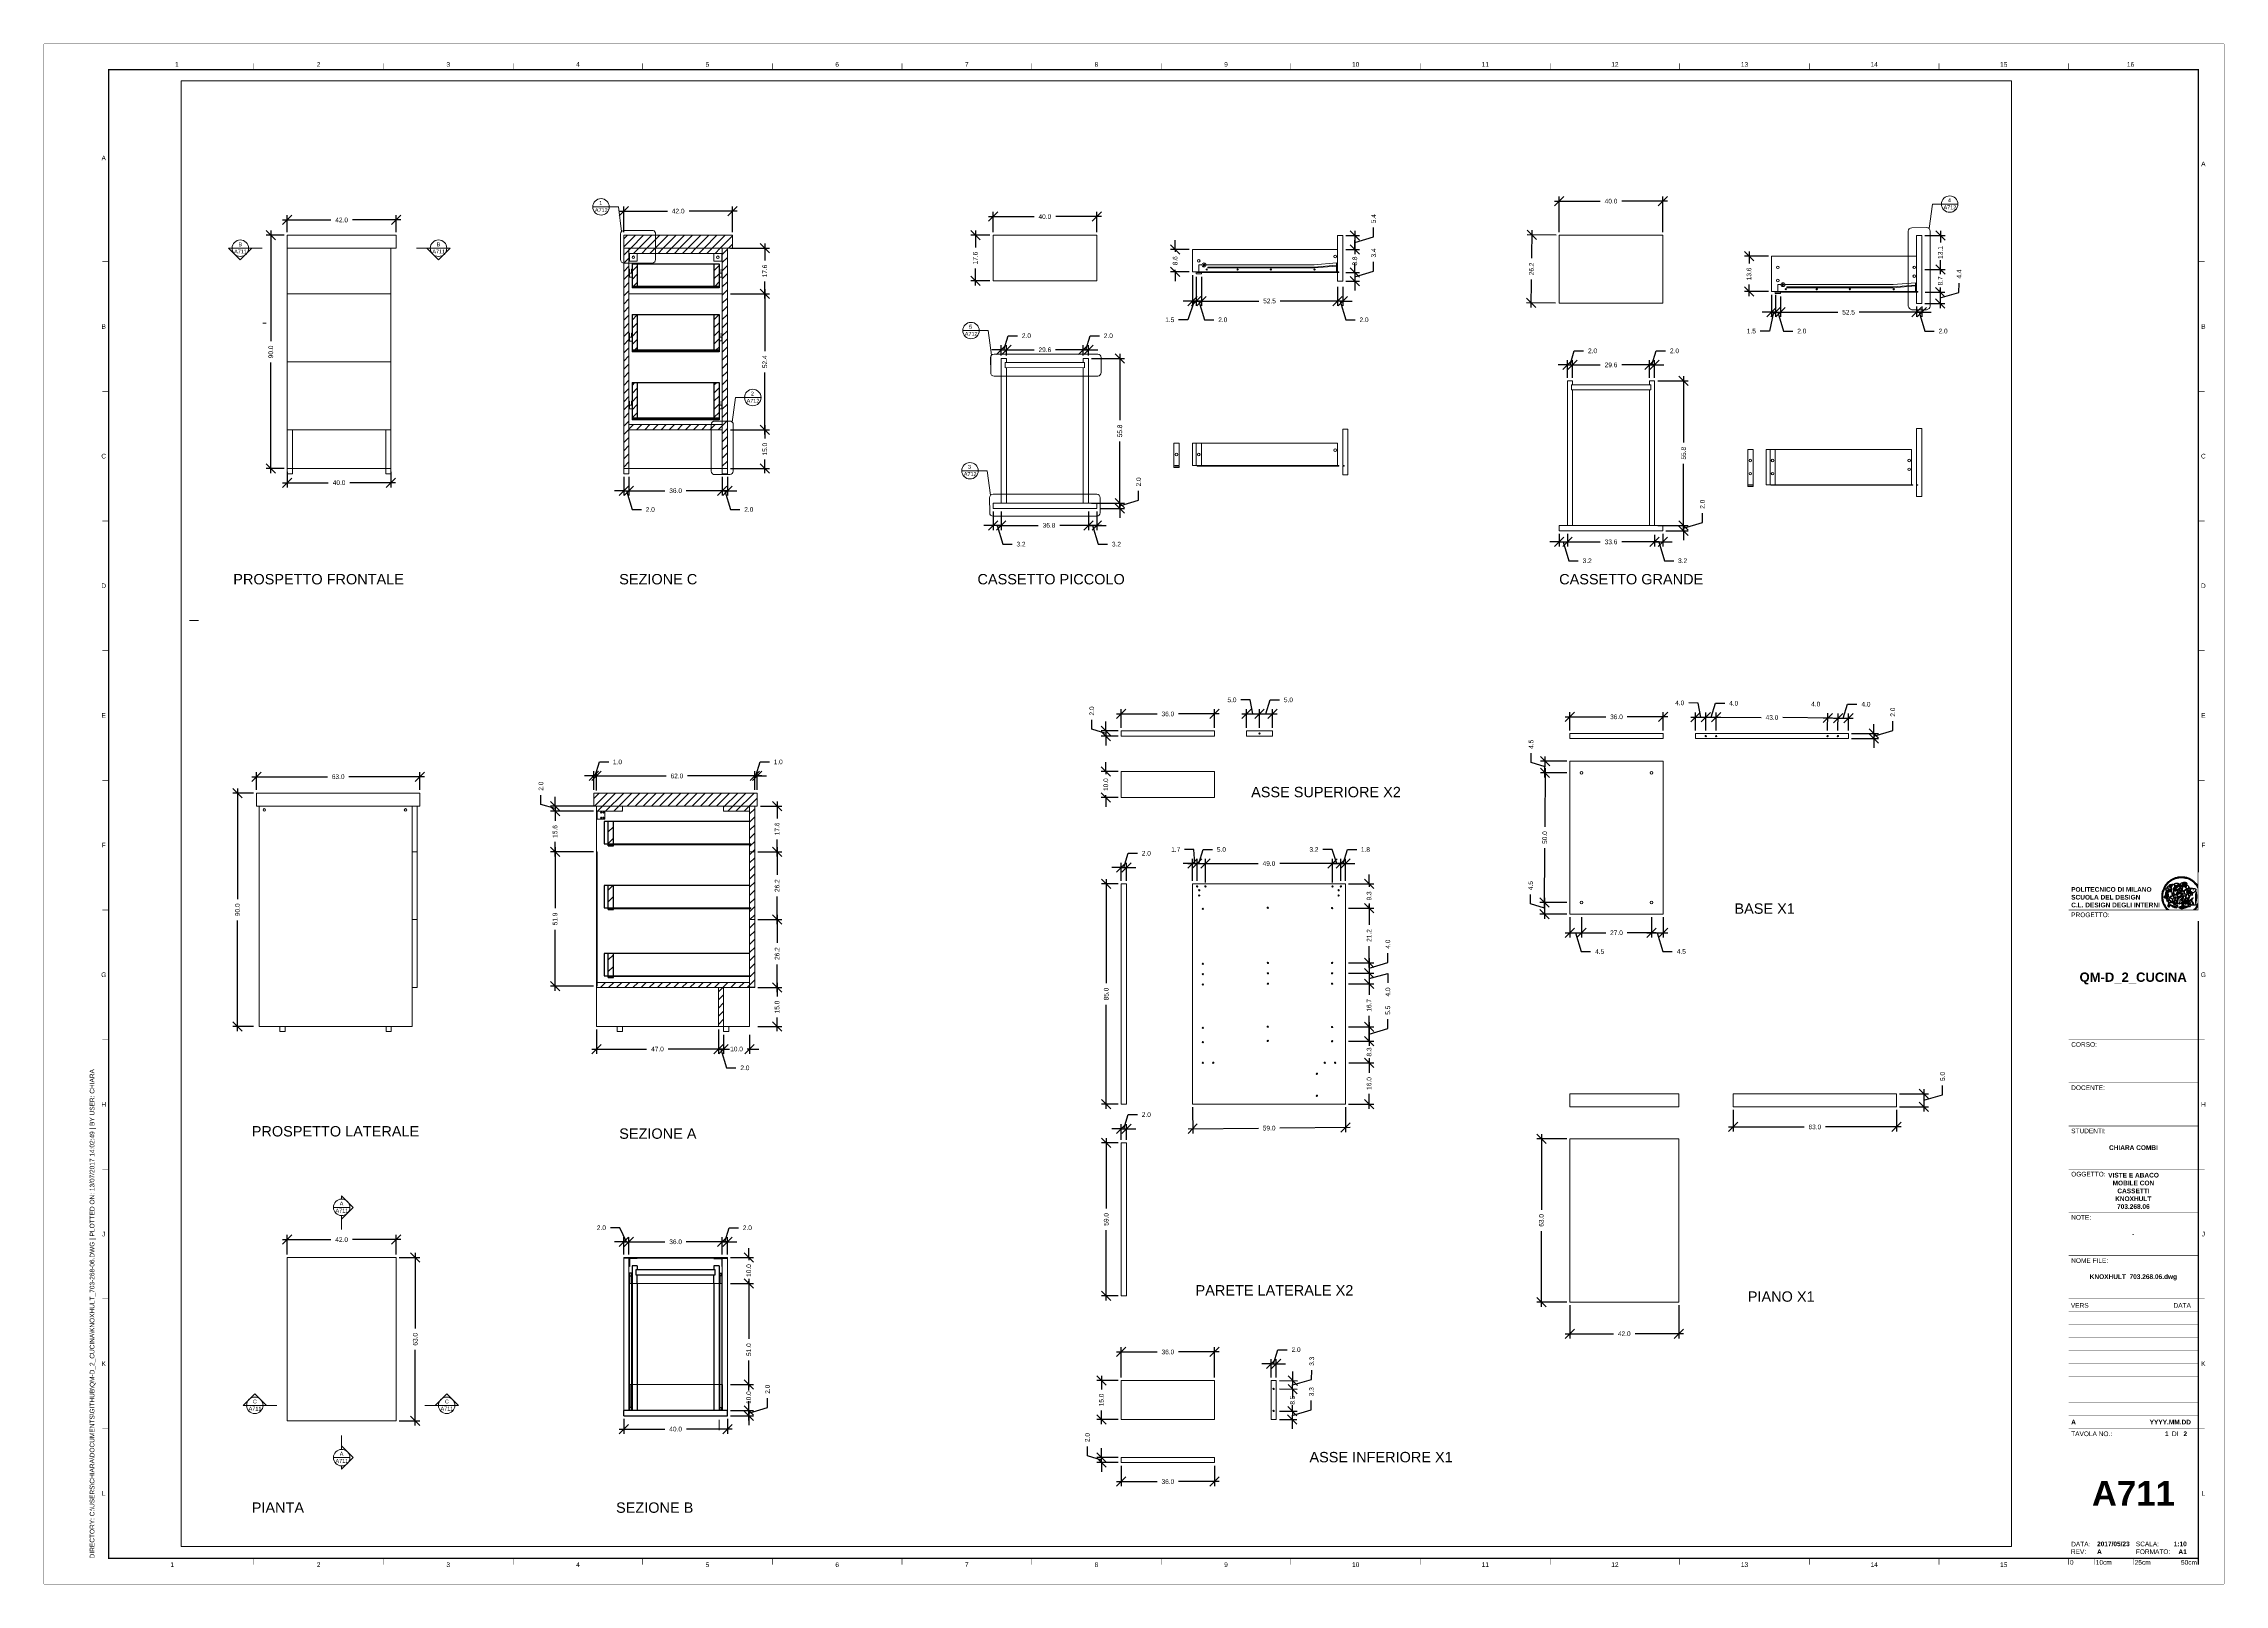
# Paper-space layout 'A711' of a CAD drawing. Header units: millimetres. Extents: x 0 to 841, y 0 to 594.
# The model-space entities are those that its viewports show. They can reach past a viewport. Long polylines and large blocks are cut down to what shows.
import ezdxf
from ezdxf.enums import TextEntityAlignment as Align

# ---------------------------------------------------------------- set-up
doc = ezdxf.new("R2010")
doc.units = ezdxf.units.MM
doc.set_wipeout_variables(frame=1)
for name, color, linetype in [('Campitura', 11, 'Continuous'), ('Cassetti grandi', 4, 'Continuous'), ('Cassetto piccolo', 5, 'Continuous'), ('G-ANNO-LOGO', 3, 'Continuous'), ('G-ANNO-TEXT', 3, 'Continuous'), ('G-ANNO-TTLB', 3, 'Continuous'), ('Parti nascoste', 2, 'Continuous')]:
    doc.layers.add(name, color=color, linetype=linetype)
doc.layers.add('G-ANNO-NPLT', color=210, linetype='Continuous', plot=False)
for name, color, linetype, lineweight in [('Giunzioni', 3, 'Continuous', 18), ('Linee e simboli', 1, 'Continuous', 18), ('Struttura', 7, 'Continuous', 18)]:
    doc.layers.add(name, color=color, linetype=linetype, lineweight=lineweight)
doc.styles.add('ARIAL', font='arial.ttf')
doc.styles.add('ARIAL-BOLD', font='')
doc.styles.add('E-ARIAL', font='arial.ttf')
doc.styles.get("Standard").update_dxf_attribs({"font": 'arial.ttf'})
doc.styles.get('ARIAL-BOLD').set_extended_font_data('Arial', bold=True)
doc.dimstyles.new('TICK_36', dxfattribs={"dimtxt": 1.8, "dimasz": 3.6, "dimexe": 1.8, "dimexo": 1.2, "dimgap": 1.8, "dimtad": 0, "dimdec": 1, "dimzin": 0, "dimdsep": 46, "dimtxsty": 'ARIAL', "dimblk": 'OBLIQUE', "dimcen": 1.8, "dimdle": 1.8, "dimclrd": 256, "dimclrt": 256, "dimadec": 0, "dimazin": 0, "dimtfac": 1, "dimtdec": 1, "dimtmove": 1, "dimatfit": 3, "dimldrblk": 'OPEN90', "dimfxl": 1, "dimtfill": 1, "dimtolj": 1, "dimtzin": 0, "dimarcsym": 0})

# ---------------------------------------------------------------- blocks, each defined once
blk = doc.blocks.new('A1_GRID_LAYOUT')
at = {"layer": 'G-ANNO-NPLT', "const_width": 0.18}
for points in [[(841, 594), (0, 594)], [(0, 0), (0, 594)], [(841, 0), (841, 594)], [(841, 0), (0, 0)]]:
    blk.add_lwpolyline(points, dxfattribs=at)
at = {"layer": 'G-ANNO-TTLB', "const_width": 0.5, "flags": 128}
blk.add_lwpolyline([(25, 584), (25, 10), (831, 10), (831, 584)], close=True, dxfattribs=at)
at = {"layer": 'G-ANNO-TTLB', "const_width": 0.18, "flags": 128}
for points in [[(81, 586.5), (81, 584)], [(131, 586.5), (131, 584)], [(181, 586.5), (181, 584)], [(231, 586.5), (231, 584)], [(281, 586.5), (281, 584)], [(331, 586.5), (331, 584)], [(381, 586.5), (381, 584)], [(431, 586.5), (431, 584)], [(481, 586.5), (481, 584)], [(531, 586.5), (531, 584)], [(581, 586.5), (581, 584)], [(631, 586.5), (631, 584)], [(681, 586.5), (681, 584)], [(731, 586.5), (731, 584)], [(781, 586.5), (781, 584)], [(0, 578.5), (0, 576)], [(25, 510), (22.5, 510)], [(833.5, 510), (831, 510)], [(25, 460), (22.5, 460)], [(833.5, 460), (831, 460)], [(25, 410), (22.5, 410)], [(833.5, 410), (831, 410)], [(25, 360), (22.5, 360)], [(833.5, 360), (831, 360)], [(25, 310), (22.5, 310)], [(833.5, 310), (831, 310)], [(25, 260), (22.5, 260)], [(833.5, 260), (831, 260)], [(25, 210), (22.5, 210)], [(833.5, 210), (831, 210)], [(25, 160), (22.5, 160)], [(833.5, 160), (831, 160)], [(25, 110), (22.5, 110)], [(833.5, 110), (831, 110)], [(833.5, 110), (831, 110)], [(25, 60), (22.5, 60)], [(833.5, 60), (831, 60)], [(833.5, 60), (831, 60)], [(81, 10), (81, 7.5)], [(131, 10), (131, 7.5)], [(181, 10), (181, 7.5)], [(231, 10), (231, 7.5)], [(281, 10), (281, 7.5)], [(331, 10), (331, 7.5)], [(381, 10), (381, 7.5)], [(431, 10), (431, 7.5)], [(481, 10), (481, 7.5)], [(531, 10), (531, 7.5)], [(581, 10), (581, 7.5)], [(631, 10), (631, 7.5)], [(681, 10), (681, 7.5)], [(731, 10), (731, 7.5)], [(781, 10), (781, 7.5)]]:
    blk.add_lwpolyline(points, dxfattribs=at)
at = {"layer": 'G-ANNO-TTLB', "const_width": 0.18}
blk.add_lwpolyline([(716.5, 10), (776.5, 10)], dxfattribs=at)
at = {"layer": 'G-ANNO-TEXT', "style": 'ARIAL'}
for s, p in [('1', (51.35, 586.07)), ('2', (106, 586.07)), ('3', (156, 586.07)), ('4', (206, 586.07)), ('5', (256, 586.07)), ('6', (306, 586.07)), ('7', (356, 586.07)), ('8', (406, 586.07)), ('9', (456, 586.07)), ('10', (506, 586.07)), ('11', (556, 586.07)), ('12', (606, 586.07)), ('13', (656, 586.07)), ('14', (706, 586.07)), ('15', (756, 586.07)), ('16', (804.89, 586.07)), ('A', (23.09, 549.98)), ('A', (832.98, 547.71)), ('B', (23.09, 485)), ('B', (832.98, 485)), ('C', (23.09, 435)), ('C', (832.98, 435)), ('D', (23.09, 385)), ('D', (832.98, 385)), ('E', (23.09, 335)), ('E', (832.98, 335)), ('F', (23.09, 285)), ('F', (832.98, 285)), ('G', (23.09, 235)), ('G', (832.98, 235)), ('H', (23.09, 185)), ('H', (832.98, 185)), ('J', (23.09, 135)), ('J', (832.98, 135)), ('K', (23.09, 85)), ('K', (832.98, 85)), ('L', (23.09, 35)), ('L', (832.98, 35)), ('2', (106, 7.51)), ('3', (156, 7.51)), ('6', (306, 7.51)), ('8', (406, 7.51)), ('9', (456, 7.51)), ('10', (506, 7.51)), ('12', (606, 7.51)), ('13', (656, 7.51)), ('1', (49.49, 7.51)), ('4', (206, 7.51)), ('5', (256, 7.51)), ('7', (356, 7.51)), ('11', (556, 7.51)), ('14', (706, 7.51)), ('15', (756, 7.51))]:
    blk.add_text(s, height=1.8, dxfattribs=at).set_placement(p, align=Align.MIDDLE_CENTER)
at = {"layer": 'G-ANNO-TEXT', "insert": (17.7, 9.95), "char_height": 1.8, "attachment_point": 1, "rotation": 90, "style": 'ARIAL'}
blk.add_mtext_dynamic_manual_height_columns('DIRECTORY: C:\\\\USERS\\\\CHIARA\\\\DOCUMENTS\\\\GITHUB\\\\QM-D_2_CUCINA\\\\KNOXHULT_703-268-06.DWG | PLOTTED ON: 13/07/2017 14:02:49 | BY USER: CHIARA', width=412.209, gutter_width=9, heights=[0], dxfattribs=at)
blk = doc.blocks.new('logoPolimi')
for p, q in [((-2.37, 0.12), (-2.16, 0.11)), ((-2.37, 0.01), (-2.16, 0.01)), ((-2.36, 0.23), (-2.15, 0.21)), ((-2.35, 0.34), (-2.14, 0.31)), ((-2.33, 0.45), (-2.12, 0.41)), ((-2.3, 0.55), (-2.1, 0.51)), ((-2.28, 0.66), (-2.07, 0.6)), ((-2.24, 0.77), (-2.04, 0.7)), ((-2.2, 0.87), (-2.01, 0.79)), ((-2.16, 0.97), (-1.97, 0.89)), ((-2.11, 1.07), (-1.93, 0.98)), ((-2.06, 1.17), (-1.88, 1.07)), ((-2.01, 1.26), (-1.83, 1.15)), ((-1.94, 1.36), (-1.77, 1.24)), ((-1.88, 1.45), (-1.71, 1.32)), ((-1.84, 0.03), (-1.82, 0.35)), ((-1.81, 1.53), (-1.65, 1.4)), ((-1.74, 1.61), (-1.58, 1.47)), ((-1.73, 0.59), (-1.73, 0.59)), ((-1.73, 0.59), (-1.73, 0.59)), ((-1.66, 1.69), (-1.51, 1.54)), ((-1.65, 0.57), (-1.65, 0.57)), ((-1.59, 1.12), (-1.59, 1.12)), ((-1.58, 1.77), (-1.44, 1.61)), ((-1.51, 0.55), (-1.51, 0.55)), ((-1.51, 0.55), (-1.51, 0.55)), ((-1.49, 1.84), (-1.36, 1.68)), ((-1.41, 1.91), (-1.28, 1.74)), ((-1.32, 1.97), (-1.2, 1.8)), ((-1.31, 0.79), (-1.21, 0.75)), ((-1.21, 0.75), (-1.31, 0.79)), ((-1.21, 0.75), (-1.31, 0.79)), ((-1.22, 2.03), (-1.11, 1.85)), ((-1.21, 0.75), (-1.21, 0.75)), ((-1.21, 0.75), (-1.21, 0.75)), ((-1.19, 0.76), (-1.19, 0.76)), ((-1.19, 0.76), (-1.19, 0.76)), ((-1.17, 0.99), (-1.18, 0.99)), ((-1.18, 0.99), (-1.17, 0.99)), ((-1.16, 0.57), (-1.16, 0.57)), ((-1.16, 0.57), (-1.16, 0.57)), ((-1.13, 2.09), (-1.03, 1.9)), ((-1.1, 0.01), (-0.99, 0.06)), ((-0.99, 0.06), (-1.1, 0.01)), ((-0.99, 0.06), (-1.1, 0.01)), ((-1.03, 2.14), (-0.94, 1.95)), ((-0.99, 0.06), (-0.99, 0.06)), ((-0.99, 0.06), (-0.99, 0.06)), ((-0.97, 0.79), (-0.98, 0.79)), ((-0.89, 0.84), (-0.97, 0.79)), ((-0.97, 0.79), (-0.89, 0.84)), ((-0.96, 1.41), (-0.96, 1.41)), ((-0.96, 1.41), (-0.96, 1.41)), ((-0.93, 2.18), (-0.84, 1.99)), ((-0.89, 0.84), (-0.82, 0.87)), ((-0.82, 0.87), (-0.89, 0.84)), ((-0.89, 0.84), (-0.82, 0.87)), ((-0.88, 0.83), (-0.89, 0.84)), ((-0.85, 1.39), (-0.85, 1.39)), ((-0.85, 1.39), (-0.85, 1.39)), ((-0.84, 0.14), (-0.84, 0.14)), ((-0.83, 2.22), (-0.75, 2.03)), ((-0.77, 1.08), (-0.78, 1.08)), ((-0.78, 1.08), (-0.77, 1.08)), ((-0.61, 1.12), (-0.77, 1.08)), ((-0.77, 1.08), (-0.61, 1.12)), ((-0.77, 1.08), (-0.61, 1.12)), ((-0.75, 1.3), (-0.76, 1.29)), ((-0.76, 1.29), (-0.75, 1.3)), ((-0.72, 2.26), (-0.66, 2.06)), ((-0.65, 0.99), (-0.7, 0.96)), ((-0.69, 0.18), (-0.68, 0.18)), ((-0.66, 0.93), (-0.66, 0.93)), ((-0.66, 0.93), (-0.64, 0.93)), ((-0.66, 0.93), (-0.66, 0.93)), ((-0.66, 0.93), (-0.66, 0.93)), ((-0.63, 1.01), (-0.63, 1.01)), ((-0.63, 1.01), (-0.62, 1.01)), ((-0.63, 0.66), (-0.63, 0.66)), ((-0.61, 2.29), (-0.56, 2.09)), ((-0.6, 1.12), (-0.61, 1.12)), ((-0.61, 1.12), (-0.6, 1.12)), ((-0.61, 1.12), (-0.6, 1.12)), ((-0.61, 0.86), (-0.57, 0.85)), ((-0.57, 0.85), (-0.61, 0.86)), ((-0.61, 0.86), (-0.57, 0.85)), ((-0.53, 1.08), (-0.6, 1.12)), ((-0.6, 1.12), (-0.6, 1.11)), ((-0.6, 1.12), (-0.53, 1.08)), ((-0.57, 0.8), (-0.59, 0.8)), ((-0.57, 0.85), (-0.53, 0.84)), ((-0.57, 0.85), (-0.57, 0.85)), ((-0.57, 0.85), (-0.57, 0.85)), ((-0.57, 0.85), (-0.53, 0.84)), ((-0.56, 0.29), (-0.49, 0.48)), ((-0.56, 0.14), (-0.56, 0.29)), ((-0.5, 0.11), (-0.56, 0.14)), ((-0.53, 0.84), (-0.51, 0.84)), ((-0.53, 0.84), (-0.51, 0.84)), ((-0.53, 0.84), (-0.53, 0.84)), ((-0.51, 2.32), (-0.46, 2.11)), ((-0.51, 0.11), (-0.51, 0.11)), ((-0.51, 0.11), (-0.51, 0.11)), ((-0.34, 0.33), (-0.5, 0.11)), ((-0.49, 0.48), (-0.41, 0.55)), ((-0.42, 0.8), (-0.47, 0.79)), ((-0.42, 0.8), (-0.47, 0.79)), ((-0.47, 0.79), (-0.45, 0.76)), ((-0.47, 0.79), (-0.45, 0.76)), ((-0.45, 1.14), (-0.42, 1.11)), ((-0.42, 1.26), (-0.36, 1.22)), ((-0.41, 0.55), (-0.34, 0.49)), ((-0.4, 2.34), (-0.36, 2.13)), ((-0.4, 1.37), (-0.38, 1.38)), ((-0.39, 1.37), (-0.4, 1.37)), ((-0.35, 1.33), (-0.4, 1.37)), ((-0.39, 1.24), (-0.4, 1.23)), ((-0.38, 1.14), (-0.38, 1.14)), ((-0.34, 0.49), (-0.09, 0.48)), ((-0.16, 0.32), (-0.34, 0.33)), ((-0.14, 0.32), (-0.31, 0.34)), ((-0.29, 2.35), (-0.26, 2.14)), ((-0.28, 1.3), (-0.29, 1.3)), ((-0.28, 1.3), (-0.28, 1.3)), ((-0.18, 2.36), (-0.16, 2.15)), ((-0.16, 1.24), (-0.16, 1.25)), ((-0.16, 1.25), (-0.16, 1.25)), ((-0.16, 0.49), (-0.14, 0.64)), ((-0.06, 0.27), (-0.16, 0.32)), ((-0.1, 0.88), (-0.09, 0.87)), ((-0.08, 1.37), (-0.08, 1.38)), ((-0.08, 1.23), (-0.05, 1.21)), ((-0.05, 1.21), (-0.08, 1.23)), ((-0.08, 1.23), (-0.05, 1.21)), ((-0.07, 2.37), (-0.06, 2.16)), ((-0.03, 0.26), (-0.06, 0.27)), ((-0.05, 1.21), (-0.04, 1.21)), ((-0.04, 1.21), (-0.05, 1.21)), ((-0.04, 1.21), (-0.04, 1.21)), ((-0.04, 1.21), (-0.04, 1.21)), ((-0.04, 0.48), (-0.03, 0.26)), ((0.03, 1.15), (0.03, 1.15)), ((0.03, 0.66), (0.03, 0.67)), ((0.04, 2.37), (0.04, 2.16)), ((0.07, 0.58), (0.07, 0.57)), ((0.1, 1.18), (0.1, 1.18)), ((0.1, 0.84), (0.1, 0.84)), ((0.13, 1.32), (0.17, 1.19)), ((0.15, 2.36), (0.14, 2.16)), ((0.14, 0.71), (0.34, 0.65)), ((0.31, 0.56), (0.17, 0.63)), ((0.26, 2.36), (0.24, 2.15)), ((0.27, 1.61), (0.27, 1.61)), ((0.27, 1.61), (0.27, 1.61)), ((0.27, 1.61), (0.27, 1.61)), ((0.29, 1.29), (0.29, 1.29)), ((0.29, 1.29), (0.29, 1.29)), ((0.29, 1.29), (0.29, 1.29)), ((0.29, 1.29), (0.29, 1.29)), ((0.33, 0.49), (0.34, 0.49)), ((0.33, 0.03), (0.35, 0.03)), ((0.33, 0.03), (0.35, 0.03)), ((0.37, 2.34), (0.34, 2.13)), ((0.34, 0.65), (0.34, 0.64)), ((0.35, 0.03), (0.57, 0.06)), ((0.35, 0.03), (0.57, 0.06)), ((0.35, 0.03), (0.35, 0.03)), ((0.35, 0.03), (0.35, 0.03)), ((0.38, 1.36), (0.37, 1.35)), ((0.38, 0.34), (0.37, 0.34)), ((0.38, 0.34), (0.38, 0.34)), ((0.43, 0.67), (0.39, 0.64)), ((0.48, 2.32), (0.44, 2.12)), ((0.49, 1.05), (0.51, 1.13)), ((0.51, 1.13), (0.49, 1.05)), ((0.49, 1.05), (0.51, 1.13)), ((0.51, 1.31), (0.5, 1.29)), ((0.51, 1.13), (0.52, 1.23)), ((0.52, 1.23), (0.51, 1.23)), ((0.51, 1.23), (0.52, 1.23)), ((0.52, 1.23), (0.51, 1.13)), ((0.51, 1.13), (0.52, 1.23)), ((0.52, 1.24), (0.6, 1.37)), ((0.52, 1.23), (0.6, 1.36)), ((0.6, 1.36), (0.52, 1.23)), ((0.52, 1.23), (0.52, 1.23)), ((0.52, 1.23), (0.52, 1.24)), ((0.52, 1.23), (0.52, 1.23)), ((0.55, 1.07), (0.53, 1.06)), ((0.53, 1.04), (0.53, 1.06)), ((0.53, 1.05), (0.53, 1.04)), ((0.59, 2.3), (0.54, 2.09)), ((0.54, 0.3), (0.63, 0.32)), ((0.54, -0.08), (0.61, 0.06)), ((0.61, 0.06), (0.54, -0.08)), ((0.54, -0.08), (0.61, 0.06)), ((0.56, 0.19), (0.59, 0.21)), ((0.57, 1.07), (0.57, 1.07)), ((0.57, 1.07), (0.57, 1.07)), ((0.57, 1.07), (0.57, 1.07)), ((0.57, 1.07), (0.57, 1.07)), ((0.57, 1.07), (0.57, 1.07)), ((0.57, 1.07), (0.57, 1.07)), ((0.57, 1.07), (0.57, 1.07)), ((0.58, 0.3), (0.59, 0.29)), ((0.59, 0.78), (0.59, 0.79)), ((0.59, 0.79), (0.59, 0.79)), ((0.59, 0.79), (0.59, 0.79)), ((0.59, 0.79), (0.59, 0.78)), ((0.61, 0.06), (0.6, 0.07)), ((0.6, 0.07), (0.61, 0.06)), ((0.61, 0.06), (0.61, 0.07)), ((0.62, 0.21), (0.65, 0.22)), ((0.69, 2.27), (0.63, 2.07)), ((0.64, 1.37), (0.65, 1.37)), ((0.69, 0.86), (0.68, 0.86)), ((0.68, 0.86), (0.69, 0.86)), ((0.68, 0.76), (0.68, 0.76)), ((0.8, 2.23), (0.73, 2.03)), ((0.76, 0.26), (0.76, 0.26)), ((0.9, 2.19), (0.82, 2)), ((0.82, 0.35), (0.84, 0.36)), ((0.82, 0.35), (0.82, 0.35)), ((0.84, 0.36), (0.84, 0.37)), ((0.85, 0.34), (1.05, 0.35)), ((1, 2.15), (0.91, 1.96)), ((0.93, 1.05), (0.93, 1.05)), ((0.93, 1.05), (0.93, 1.05)), ((0.93, 1.05), (0.93, 1.04)), ((0.93, 1.05), (0.93, 1.05)), ((0.97, 0.66), (0.96, 0.66)), ((1.01, 0.97), (0.98, 0.96)), ((1.1, 2.1), (1, 1.91)), ((1.2, 2.04), (1.09, 1.86)), ((1.17, 0.96), (1.17, 0.95)), ((1.17, 0.95), (1.17, 0.95)), ((1.29, 1.99), (1.18, 1.81)), ((1.38, 1.92), (1.26, 1.75)), ((1.34, 0.37), (1.26, 0.04)), ((1.27, 0.37), (1.27, 0.38)), ((1.28, 0.95), (1.28, 0.95)), ((1.47, 1.86), (1.34, 1.69)), ((1.37, 0.73), (1.46, 0.81)), ((1.41, 0.4), (1.41, 0.41)), ((1.56, 1.79), (1.42, 1.63)), ((1.64, 1.71), (1.49, 1.56)), ((1.49, 0.9), (1.57, 0.92)), ((1.72, 1.63), (1.56, 1.49)), ((1.67, 0.6), (1.57, 0.53)), ((1.79, 1.55), (1.63, 1.41)), ((1.86, 1.47), (1.7, 1.34)), ((1.93, 1.38), (1.76, 1.26)), ((1.99, 1.29), (1.81, 1.17)), ((2.05, 1.19), (1.87, 1.09)), ((2.1, 1.1), (1.92, 1)), ((2.15, 1), (1.96, 0.91)), ((2.19, 0.9), (2, 0.82)), ((2.23, 0.79), (2.04, 0.72)), ((2.27, 0.69), (2.07, 0.63)), ((2.3, 0.58), (2.09, 0.53)), ((2.32, 0.47), (2.12, 0.43)), ((2.34, 0.37), (2.13, 0.33)), ((2.36, 0.26), (2.15, 0.23)), ((2.37, 0.15), (2.16, 0.13)), ((2.37, 0.04), (2.16, 0.03)), ((-2.37, -0.1), (-2.16, -0.09)), ((-2.36, -0.21), (-2.15, -0.19)), ((-2.35, -0.32), (-2.14, -0.29)), ((-2.33, -0.43), (-2.12, -0.39)), ((-2.31, -0.54), (-2.1, -0.49)), ((-2.28, -0.65), (-2.08, -0.59)), ((-2.25, -0.75), (-2.05, -0.69)), ((-2.21, -0.86), (-2.02, -0.78)), ((-2.17, -0.96), (-1.98, -0.87)), ((-2.12, -1.06), (-1.93, -0.96)), ((-2.07, -1.16), (-1.89, -1.05)), ((-2.04, -0.15), (-1.97, -0.2)), ((-2.01, -1.25), (-1.84, -1.14)), ((-1.95, -1.34), (-1.78, -1.22)), ((-1.89, -1.43), (-1.72, -1.31)), ((-1.82, -1.52), (-1.66, -1.38)), ((-1.75, -1.6), (-1.59, -1.46)), ((-1.67, -1.68), (-1.52, -1.53)), ((-1.58, -0.12), (-1.6, -0.18)), ((-1.6, -0.18), (-1.58, -0.28)), ((-1.57, -0.54), (-1.59, -0.54)), ((-1.59, -0.54), (-1.59, -0.54)), ((-1.59, -1.76), (-1.45, -1.6)), ((-1.56, -0.32), (-1.56, -0.31)), ((-1.56, -0.31), (-1.56, -0.31)), ((-1.53, -0.65), (-1.53, -0.65)), ((-1.53, -0.65), (-1.53, -0.65)), ((-1.51, -1.83), (-1.37, -1.67)), ((-1.48, -0.86), (-1.48, -0.85)), ((-1.42, -0.37), (-1.42, -0.37)), ((-1.42, -1.9), (-1.29, -1.73)), ((-1.38, -0.46), (-1.38, -0.46)), ((-1.33, -1.96), (-1.21, -1.79)), ((-1.31, -0.24), (-1.31, -0.23)), ((-1.31, -0.23), (-1.31, -0.24)), ((-1.24, -2.02), (-1.13, -1.84)), ((-1.23, -0.19), (-1.23, -0.19)), ((-1.23, -0.19), (-1.23, -0.19)), ((-1.23, -0.19), (-1.23, -0.19)), ((-1.23, -0.19), (-1.23, -0.19)), ((-1.14, -2.08), (-1.04, -1.89)), ((-1.04, -2.13), (-0.95, -1.94)), ((-1.01, -0.39), (-1.02, -0.39)), ((-1.02, -0.39), (-1.01, -0.39)), ((-1.02, -0.7), (-1.02, -0.7)), ((-1.02, -0.7), (-1.02, -0.7)), ((-1.02, -0.7), (-1.02, -0.7)), ((-0.94, -2.18), (-0.86, -1.98)), ((-0.84, -2.22), (-0.77, -2.02)), ((-0.79, -0.51), (-0.83, -0.58)), ((-0.83, -0.58), (-0.79, -0.51)), ((-0.83, -0.58), (-0.79, -0.51)), ((-0.78, -1.05), (-0.83, -0.94)), ((-0.83, -0.94), (-0.78, -1.05)), ((-0.83, -0.94), (-0.83, -0.94)), ((-0.83, -0.94), (-0.78, -1.05)), ((-0.82, -1.23), (-0.82, -1.23)), ((-0.82, -1.23), (-0.77, -1.23)), ((-0.77, -1.23), (-0.82, -1.23)), ((-0.82, -1.23), (-0.82, -1.23)), ((-0.77, -1.23), (-0.82, -1.23)), ((-0.75, -0.96), (-0.8, -0.89)), ((-0.8, -0.89), (-0.79, -0.92)), ((-0.79, -0.92), (-0.8, -0.89)), ((-0.8, -0.89), (-0.75, -0.96)), ((-0.79, -0.92), (-0.8, -0.89)), ((-0.8, -0.89), (-0.8, -0.89)), ((-0.8, -0.89), (-0.75, -0.96)), ((-0.79, -0.92), (-0.78, -0.95)), ((-0.78, -0.95), (-0.79, -0.92)), ((-0.78, -0.95), (-0.79, -0.92)), ((-0.77, -0.49), (-0.78, -0.48)), ((-0.78, -0.48), (-0.77, -0.49)), ((-0.78, -0.95), (-0.76, -1)), ((-0.76, -1), (-0.78, -0.95)), ((-0.76, -1), (-0.78, -0.95)), ((-0.71, -0.89), (-0.75, -0.87)), ((-0.75, -0.87), (-0.71, -0.89)), ((-0.75, -0.87), (-0.71, -0.89)), ((-0.72, -1.01), (-0.75, -0.96)), ((-0.75, -0.96), (-0.72, -1.01)), ((-0.75, -0.96), (-0.72, -1.01)), ((-0.74, -2.25), (-0.67, -2.05)), ((-0.64, -0.93), (-0.71, -0.89)), ((-0.71, -0.89), (-0.64, -0.93)), ((-0.71, -0.89), (-0.64, -0.93)), ((-0.66, -0.53), (-0.66, -0.53)), ((-0.66, -0.53), (-0.66, -0.53)), ((-0.66, -0.53), (-0.66, -0.53)), ((-0.63, -2.29), (-0.57, -2.08)), ((-0.52, -2.31), (-0.48, -2.11)), ((-0.39, -0.81), (-0.51, -0.69)), ((-0.51, -1.04), (-0.5, -1.04)), ((-0.48, -0.42), (-0.48, -0.42)), ((-0.48, -0.42), (-0.48, -0.42)), ((-0.48, -0.42), (-0.48, -0.42)), ((-0.42, -2.33), (-0.38, -2.13)), ((-0.41, -0.51), (-0.41, -0.51)), ((-0.38, -0.05), (-0.39, -0.12)), ((-0.39, -0.12), (-0.37, -0.1)), ((-0.35, -0.14), (-0.37, -0.08)), ((-0.37, -0.09), (-0.37, -0.09)), ((-0.33, -0.12), (-0.35, -0.14)), ((-0.32, -0.14), (-0.35, -0.14)), ((-0.35, -0.18), (-0.34, -0.22)), ((-0.34, -0.08), (-0.29, -0.16)), ((-0.34, -0.22), (-0.34, -0.22)), ((-0.27, -0.17), (-0.32, -0.14)), ((-0.31, -2.35), (-0.28, -2.14)), ((-0.25, -0.91), (-0.26, -0.9)), ((-0.26, -1.29), (0.1, -1.2)), ((0.1, -1.2), (-0.26, -1.29)), ((0.08, -1.4), (-0.26, -1.29)), ((-0.26, -1.29), (0.08, -1.4)), ((-0.26, -1.38), (-0.26, -1.29)), ((-0.26, -1.29), (-0.26, -1.29)), ((-0.26, -1.29), (-0.26, -1.38)), ((-0.26, -1.29), (0.08, -1.4)), ((-0.26, -1.29), (-0.26, -1.29)), ((0.08, -1.49), (-0.26, -1.38)), ((-0.26, -1.38), (0.09, -1.49)), ((-0.2, -2.36), (-0.18, -2.15)), ((-0.14, -0.15), (-0.16, -0.13)), ((-0.11, -0.04), (-0.12, -0.05)), ((-0.09, -2.37), (-0.08, -2.16)), ((-0.04, -0.41), (-0.01, -0.44)), ((-0.01, -0.44), (-0.04, -0.41)), ((-0.04, -0.41), (-0.01, -0.44)), ((0.03, -2.37), (0.02, -2.16)), ((0.07, -0.84), (0.07, -0.84)), ((0.07, -0.84), (0.07, -0.84)), ((0.1, -1.2), (0.08, -1.32)), ((0.08, -1.32), (0.13, -1.2)), ((0.08, -1.4), (0.72, -1.22)), ((0.72, -1.22), (0.08, -1.4)), ((0.08, -1.4), (0.72, -1.22)), ((0.72, -1.31), (0.08, -1.49)), ((0.08, -1.44), (0.08, -1.4)), ((0.08, -1.4), (0.08, -1.44)), ((0.08, -1.4), (0.08, -1.49)), ((0.08, -1.49), (0.08, -1.44)), ((0.08, -1.44), (0.08, -1.44)), ((0.08, -1.44), (0.08, -1.45)), ((0.08, -1.45), (0.08, -1.46)), ((0.08, -1.46), (0.08, -1.49)), ((0.1, -1.01), (0.09, -0.86)), ((0.1, -1.01), (0.09, -0.86)), ((0.09, -1.49), (0.72, -1.31)), ((0.1, -1.2), (0.12, -1.04)), ((0.12, -1.04), (0.1, -1.2)), ((0.13, -1.2), (0.1, -1.2)), ((0.1, -1.2), (0.13, -1.2)), ((0.13, -1.2), (0.1, -1.2)), ((0.1, -1.2), (0.1, -1.2)), ((0.11, -0.44), (0.11, -0.44)), ((0.11, -0.44), (0.11, -0.44)), ((0.12, -0.21), (0.12, -0.21)), ((0.12, -0.21), (0.12, -0.21)), ((0.12, -0.21), (0.12, -0.21)), ((0.12, -0.21), (0.12, -0.21)), ((0.12, -0.21), (0.12, -0.21)), ((0.12, -0.21), (0.12, -0.21)), ((0.12, -0.21), (0.12, -0.21)), ((0.12, -0.21), (0.12, -0.21)), ((0.12, -0.21), (0.12, -0.21)), ((0.12, -0.21), (0.12, -0.21)), ((0.12, -0.21), (0.12, -0.21)), ((0.12, -0.21), (0.12, -0.21)), ((0.12, -0.21), (0.12, -0.21)), ((0.12, -0.56), (0.14, -0.53)), ((0.14, -0.53), (0.12, -0.56)), ((0.12, -0.56), (0.14, -0.53)), ((0.12, -1.04), (0.12, -1.04)), ((0.12, -1.04), (0.12, -1.04)), ((0.12, -1.04), (0.12, -1.04)), ((0.14, -2.37), (0.12, -2.16)), ((0.21, -0.99), (0.13, -1.2)), ((0.13, -1.2), (0.21, -0.99)), ((0.36, -1.14), (0.13, -1.2)), ((0.13, -1.2), (0.26, -1.17)), ((0.14, -0.53), (0.16, -0.49)), ((0.16, -0.49), (0.14, -0.53)), ((0.14, -0.53), (0.16, -0.49)), ((0.16, -0.49), (0.16, -0.49)), ((0.16, -0.49), (0.16, -0.49)), ((0.28, -1.19), (0.21, -0.99)), ((0.21, -0.99), (0.31, -1.27)), ((0.25, -2.36), (0.22, -2.15)), ((0.24, -0.17), (0.24, -0.16)), ((0.24, -0.16), (0.24, -0.17)), ((0.25, -0.84), (0.25, -0.88)), ((0.25, -0.88), (0.25, -0.84)), ((0.25, -0.88), (0.25, -0.84)), ((0.25, -0.88), (0.29, -1.17)), ((0.26, -0.88), (0.25, -0.88)), ((0.31, -1.27), (0.25, -0.88)), ((0.26, -1.17), (0.28, -1.16)), ((0.28, -1.16), (0.36, -1.14)), ((0.29, -1.17), (0.28, -1.19)), ((0.35, -2.34), (0.32, -2.14)), ((0.36, -1.14), (0.72, -1.22)), ((0.72, -1.22), (0.36, -1.14)), ((0.46, -2.32), (0.42, -2.12)), ((0.49, -0.31), (0.49, -0.31)), ((0.49, -0.31), (0.49, -0.31)), ((0.5, -0.27), (0.5, -0.27)), ((0.51, -0.27), (0.51, -0.27)), ((0.57, -2.3), (0.52, -2.1)), ((0.68, -2.27), (0.62, -2.07)), ((0.78, -2.24), (0.71, -2.04)), ((0.72, -0.81), (0.75, -0.89)), ((0.72, -1.22), (0.72, -1.31)), ((0.72, -1.31), (0.72, -1.22)), ((0.74, -0.23), (0.74, -0.23)), ((0.74, -0.23), (0.75, -0.24)), ((0.75, -0.23), (0.75, -0.23)), ((0.89, -2.2), (0.81, -2)), ((0.86, -0.25), (0.82, -0.34)), ((0.87, -0.22), (0.86, -0.23)), ((0.87, -0.22), (0.86, -0.25)), ((0.99, -2.15), (0.9, -1.96)), ((0.96, -0.58), (0.96, -0.57)), ((1.09, -2.11), (0.99, -1.92)), ((1.05, -1.05), (1.04, -1.05)), ((1.19, -2.05), (1.08, -1.87)), ((1.28, -2), (1.17, -1.82)), ((1.37, -1.93), (1.25, -1.76)), ((1.31, -0.27), (1.3, -0.26)), ((1.3, -0.26), (1.3, -0.26)), ((1.3, -0.26), (1.3, -0.26)), ((1.3, -0.26), (1.31, -0.27)), ((1.3, -0.26), (1.3, -0.26)), ((1.46, -1.87), (1.33, -1.7)), ((1.54, -1.8), (1.41, -1.64)), ((1.63, -1.72), (1.48, -1.57)), ((1.71, -1.65), (1.55, -1.5)), ((1.78, -1.57), (1.62, -1.43)), ((1.85, -1.48), (1.69, -1.35)), ((1.92, -1.39), (1.75, -1.27)), ((1.98, -1.3), (1.81, -1.19)), ((2.04, -1.21), (1.86, -1.1)), ((2.09, -1.11), (1.91, -1.01)), ((2.14, -1.01), (1.95, -0.92)), ((2.19, -0.91), (1.99, -0.83)), ((2.23, -0.81), (2.03, -0.74)), ((2.26, -0.7), (2.06, -0.64)), ((2.29, -0.6), (2.09, -0.55)), ((2.32, -0.49), (2.11, -0.45)), ((2.34, -0.38), (2.13, -0.35)), ((2.35, -0.27), (2.15, -0.25)), ((2.37, -0.08), (2.16, -0.07)), ((2.36, -0.16), (2.16, -0.15))]:
    blk.add_line(p, q)
for points in [[(-1.9, 0.12), (-1.94, 0.02), (-2.05, -0.09), (-2.05, -0.09)], [(-1.86, 0.38), (-1.86, 0.38), (-1.87, 0.19), (-1.9, 0.12)], [(-1.76, 0.6), (-1.76, 0.6), (-1.84, 0.57), (-1.86, 0.38)], [(-1.86, -0.04), (-1.84, 0.02), (-1.84, 0.03), (-1.84, 0.03)], [(-1.82, 0.78), (-1.83, 0.8), (-1.85, 0.86), (-1.83, 0.88)], [(-1.82, 0.78), (-1.83, 0.8), (-1.85, 0.86), (-1.83, 0.88)], [(-1.83, 0.88), (-1.81, 0.9), (-1.76, 0.96), (-1.76, 0.96)], [(-1.83, 0.88), (-1.81, 0.9), (-1.76, 0.96), (-1.76, 0.96)], [(-1.76, 0.6), (-1.83, 0.7), (-1.78, 0.74), (-1.78, 0.74)], [(-1.78, 0.74), (-1.79, 0.74), (-1.83, 0.7), (-1.76, 0.6)], [(-1.78, 0.74), (-1.8, 0.76), (-1.81, 0.78), (-1.82, 0.78)], [(-1.78, 0.74), (-1.8, 0.76), (-1.81, 0.78), (-1.82, 0.78)], [(-1.82, 0.35), (-1.81, 0.5), (-1.73, 0.59), (-1.73, 0.59)], [(-1.82, -0.19), (-1.73, -0.07), (-1.75, 0.14), (-1.75, 0.3)], [(-1.75, 0.33), (-1.75, 0.17), (-1.73, -0.05), (-1.8, -0.17)], [(-1.78, 0.74), (-1.75, 0.72), (-1.72, 0.69), (-1.68, 0.7)], [(-1.68, 0.7), (-1.72, 0.69), (-1.75, 0.72), (-1.78, 0.74)], [(-1.68, 0.7), (-1.72, 0.69), (-1.75, 0.72), (-1.78, 0.74)], [(-1.78, 0.74), (-1.78, 0.74), (-1.78, 0.74), (-1.78, 0.74)], [(-1.76, 0.96), (-1.68, 1.1), (-1.59, 1.12), (-1.59, 1.12)], [(-1.76, 0.96), (-1.68, 1.1), (-1.6, 1.12), (-1.6, 1.12)], [(-1.73, 0.59), (-1.74, 0.59), (-1.75, 0.6), (-1.76, 0.6)], [(-1.73, 0.59), (-1.74, 0.59), (-1.75, 0.6), (-1.76, 0.6)], [(-1.75, 0.3), (-1.76, 0.47), (-1.65, 0.57), (-1.65, 0.57)], [(-1.65, 0.57), (-1.65, 0.57), (-1.76, 0.5), (-1.75, 0.33)], [(-1.65, 0.57), (-1.68, 0.58), (-1.7, 0.58), (-1.73, 0.59)], [(-1.65, 0.57), (-1.68, 0.58), (-1.7, 0.58), (-1.73, 0.59)], [(-1.5, 0.71), (-1.53, 0.74), (-1.61, 0.71), (-1.68, 0.7)], [(-1.68, 0.7), (-1.61, 0.71), (-1.53, 0.73), (-1.5, 0.71)], [(-1.5, 0.71), (-1.53, 0.73), (-1.61, 0.71), (-1.68, 0.7)], [(-1.51, 0.55), (-1.56, 0.56), (-1.61, 0.56), (-1.65, 0.57)], [(-1.65, 0.57), (-1.61, 0.56), (-1.56, 0.56), (-1.51, 0.55)], [(-1.51, 0.55), (-1.56, 0.56), (-1.61, 0.56), (-1.65, 0.57)], [(-1.59, 1.12), (-1.6, 1.06), (-1.61, 0.99), (-1.61, 0.97)], [(-1.61, 0.97), (-1.61, 0.99), (-1.6, 1.06), (-1.59, 1.12)], [(-1.61, 0.97), (-1.61, 0.99), (-1.6, 1.06), (-1.59, 1.12)], [(-1.61, 0.97), (-1.61, 0.95), (-1.56, 0.88), (-1.54, 0.87)], [(-1.54, 0.87), (-1.56, 0.88), (-1.61, 0.95), (-1.61, 0.97)], [(-1.54, 0.87), (-1.56, 0.88), (-1.61, 0.96), (-1.61, 0.97)], [(-1.59, 1.12), (-1.59, 1.13), (-1.59, 1.15), (-1.58, 1.16)], [(-1.59, 1.12), (-1.59, 1.13), (-1.59, 1.15), (-1.58, 1.16)], [(-1.58, 1.16), (-1.57, 1.21), (-1.52, 1.23), (-1.49, 1.25)], [(-1.58, 1.16), (-1.57, 1.21), (-1.52, 1.23), (-1.49, 1.25)], [(-1.58, 0.36), (-1.58, 0.48), (-1.51, 0.55), (-1.51, 0.55)], [(-1.51, 0.55), (-1.51, 0.55), (-1.58, 0.48), (-1.58, 0.36)], [(-1.51, 0.55), (-1.51, 0.55), (-1.58, 0.48), (-1.58, 0.36)], [(-1.55, 0.04), (-1.55, 0.08), (-1.58, 0.25), (-1.58, 0.36)], [(-1.58, 0.36), (-1.58, 0.25), (-1.55, 0.08), (-1.55, 0.04)], [(-1.58, 0.36), (-1.58, 0.25), (-1.55, 0.08), (-1.55, 0.04)], [(-1.58, -0.12), (-1.57, -0.06), (-1.55, 0.02), (-1.55, 0.04)], [(-1.55, 0.04), (-1.55, 0.02), (-1.57, -0.06), (-1.58, -0.12)], [(-1.55, 0.04), (-1.55, 0.02), (-1.56, -0.04), (-1.57, -0.1)], [(-1.54, 0.87), (-1.52, 0.85), (-1.47, 0.83), (-1.44, 0.83)], [(-1.44, 0.83), (-1.47, 0.83), (-1.52, 0.85), (-1.54, 0.87)], [(-1.45, 0.83), (-1.47, 0.83), (-1.52, 0.85), (-1.54, 0.87)], [(-1.51, 0.55), (-1.33, 0.54), (-1.16, 0.57), (-1.16, 0.57)], [(-1.16, 0.57), (-1.16, 0.57), (-1.33, 0.54), (-1.51, 0.55)], [(-1.16, 0.57), (-1.16, 0.57), (-1.33, 0.54), (-1.51, 0.55)], [(-1.5, 0.71), (-1.46, 0.68), (-1.4, 0.62), (-1.33, 0.66)], [(-1.33, 0.66), (-1.4, 0.62), (-1.46, 0.68), (-1.5, 0.71)], [(-1.33, 0.66), (-1.4, 0.62), (-1.46, 0.68), (-1.5, 0.71)], [(-1.49, 1.25), (-1.46, 1.26), (-1.42, 1.33), (-1.39, 1.36)], [(-1.49, 1.25), (-1.46, 1.27), (-1.43, 1.34), (-1.39, 1.36)], [(-1.31, 0.79), (-1.33, 0.79), (-1.42, 0.83), (-1.45, 0.83)], [(-1.44, 0.83), (-1.42, 0.83), (-1.33, 0.79), (-1.31, 0.79)], [(-1.31, 0.79), (-1.33, 0.79), (-1.42, 0.83), (-1.44, 0.83)], [(-1.35, 1.1), (-1.4, 1.17), (-1.36, 1.23), (-1.29, 1.31)], [(-1.29, 1.31), (-1.36, 1.23), (-1.4, 1.17), (-1.35, 1.1)], [(-1.35, 1.1), (-1.4, 1.17), (-1.36, 1.23), (-1.29, 1.31)], [(-1.39, 1.36), (-1.35, 1.38), (-1.26, 1.4), (-1.19, 1.41)], [(-1.39, 1.36), (-1.35, 1.38), (-1.26, 1.4), (-1.19, 1.41)], [(-1.18, 0.99), (-1.24, 0.97), (-1.3, 1.03), (-1.35, 1.1)], [(-1.35, 1.1), (-1.3, 1.03), (-1.24, 0.97), (-1.18, 0.99)], [(-1.18, 1), (-1.24, 0.97), (-1.3, 1.03), (-1.35, 1.1)], [(-1.33, 0.66), (-1.28, 0.7), (-1.23, 0.73), (-1.21, 0.75)], [(-1.21, 0.75), (-1.23, 0.73), (-1.28, 0.7), (-1.33, 0.66)], [(-1.21, 0.75), (-1.23, 0.73), (-1.28, 0.7), (-1.33, 0.66)], [(-1.29, 1.31), (-1.22, 1.39), (-1.01, 1.41), (-0.96, 1.41)], [(-0.96, 1.41), (-1.01, 1.41), (-1.22, 1.39), (-1.29, 1.31)], [(-1.29, 1.31), (-1.22, 1.39), (-1.01, 1.41), (-0.96, 1.41)], [(-1.24, -0.02), (-1.21, -0.01), (-1.1, 0.01), (-1.1, 0.01)], [(-1.1, 0.01), (-1.1, 0.01), (-1.21, -0.01), (-1.24, -0.02)], [(-1.1, 0.01), (-1.1, 0.01), (-1.21, -0.01), (-1.24, -0.02)], [(-1.21, 0.75), (-1.2, 0.75), (-1.19, 0.76), (-1.19, 0.76)], [(-1.19, 0.76), (-1.19, 0.76), (-1.2, 0.75), (-1.21, 0.75)], [(-1.19, 0.76), (-1.19, 0.76), (-1.2, 0.76), (-1.21, 0.75)], [(-1.19, 1.41), (-1.11, 1.43), (-0.97, 1.41), (-0.97, 1.41)], [(-1.19, 1.41), (-1.12, 1.43), (-0.98, 1.41), (-0.98, 1.41)], [(-1.19, 0.76), (-1.19, 0.77), (-1.18, 0.78), (-1.18, 0.79)], [(-1.18, 0.79), (-1.18, 0.78), (-1.19, 0.77), (-1.19, 0.76)], [(-1.19, 0.76), (-1.19, 0.77), (-1.19, 0.78), (-1.18, 0.79)], [(-1.18, 0.68), (-1.18, 0.68), (-1.19, 0.71), (-1.19, 0.76)], [(-1.19, 0.76), (-1.19, 0.71), (-1.18, 0.68), (-1.18, 0.68)], [(-1.18, 0.68), (-1.18, 0.68), (-1.19, 0.71), (-1.19, 0.76)], [(-1.18, 0.97), (-1.18, 0.97), (-1.18, 0.98), (-1.17, 0.99)], [(-1.17, 0.99), (-1.18, 0.98), (-1.18, 0.97), (-1.18, 0.97)], [(-1.18, 0.97), (-1.18, 0.97), (-1.18, 0.98), (-1.17, 0.99)], [(-1.18, 0.79), (-1.17, 0.86), (-1.18, 0.95), (-1.18, 0.97)], [(-1.18, 0.97), (-1.18, 0.95), (-1.17, 0.86), (-1.18, 0.79)], [(-1.18, 0.79), (-1.17, 0.86), (-1.18, 0.95), (-1.18, 0.97)], [(-1.16, 0.57), (-1.17, 0.6), (-1.18, 0.64), (-1.18, 0.68)], [(-1.18, 0.68), (-1.18, 0.64), (-1.17, 0.6), (-1.16, 0.57)], [(-1.16, 0.57), (-1.17, 0.6), (-1.18, 0.64), (-1.18, 0.68)], [(-1.17, 0.99), (-1.17, 1.03), (-1.16, 1.09), (-1.14, 1.13)], [(-1.09, 0.42), (-1.1, 0.44), (-1.14, 0.48), (-1.16, 0.57)], [(-1.16, 0.57), (-1.14, 0.48), (-1.1, 0.44), (-1.09, 0.42)], [(-1.09, 0.42), (-1.1, 0.44), (-1.14, 0.48), (-1.16, 0.57)], [(-1.14, 1.13), (-1.12, 1.18), (-1.05, 1.31), (-1.05, 1.31)], [(-1.12, 0.46), (-1.12, 0.46), (-1.13, 0.38), (-1.11, 0.26)], [(-1.11, 0.26), (-1.08, 0.14), (-1.05, 0.03), (-1.05, 0.03)], [(-1.02, 0.32), (-1.02, 0.32), (-1.08, 0.4), (-1.09, 0.42)], [(-1.09, 0.42), (-1.08, 0.4), (-1.02, 0.32), (-1.02, 0.32)], [(-1.02, 0.32), (-1.02, 0.32), (-1.08, 0.4), (-1.09, 0.42)], [(-0.98, 0.2), (-0.98, 0.21), (-1.02, 0.32), (-1.02, 0.32)], [(-1.02, 0.32), (-1.02, 0.32), (-0.98, 0.21), (-0.98, 0.2)], [(-0.98, 0.2), (-0.98, 0.21), (-1.02, 0.32), (-1.02, 0.32)], [(-1.01, 0.12), (-1, 0.16), (-0.98, 0.19), (-0.98, 0.2)], [(-0.98, 0.2), (-0.98, 0.19), (-1, 0.16), (-1.01, 0.12)], [(-1.01, 0.12), (-1, 0.16), (-0.98, 0.19), (-0.98, 0.2)], [(-0.99, 0.06), (-1, 0.07), (-1.01, 0.1), (-1.01, 0.12)], [(-1.01, 0.12), (-1.01, 0.1), (-1, 0.07), (-0.99, 0.06)], [(-0.99, 0.06), (-1, 0.07), (-1.01, 0.1), (-1.01, 0.12)], [(-0.99, 0.06), (-0.99, 0.06), (-0.99, 0.06), (-0.98, 0.05)], [(-0.98, 0.05), (-0.99, 0.06), (-0.99, 0.06), (-0.99, 0.06)], [(-0.99, 0.05), (-0.99, 0.06), (-0.99, 0.06), (-0.99, 0.06)], [(-0.95, 0.02), (-0.96, 0.03), (-0.97, 0.04), (-0.99, 0.05)], [(-0.98, 1.41), (-0.98, 1.41), (-0.97, 1.41), (-0.96, 1.41)], [(-0.98, 0.81), (-0.94, 0.85), (-0.92, 0.93), (-0.91, 0.97)], [(-0.91, 0.97), (-0.92, 0.93), (-0.94, 0.85), (-0.98, 0.81)], [(-0.91, 0.97), (-0.92, 0.93), (-0.94, 0.85), (-0.98, 0.81)], [(-0.98, 0.79), (-0.98, 0.81), (-0.98, 0.81), (-0.98, 0.81)], [(-0.98, 0.81), (-0.98, 0.81), (-0.98, 0.81), (-0.98, 0.79)], [(-0.98, 0.81), (-0.98, 0.81), (-0.98, 0.81), (-0.98, 0.79)], [(-0.98, 0.79), (-0.98, 0.79), (-0.98, 0.78), (-0.97, 0.77)], [(-0.98, 0.79), (-0.98, 0.79), (-0.98, 0.78), (-0.97, 0.77)], [(-0.98, 0.05), (-0.97, 0.04), (-0.96, 0.03), (-0.95, 0.02)], [(-0.95, 0.02), (-0.96, 0.03), (-0.97, 0.04), (-0.98, 0.05)], [(-0.97, 1.41), (-0.97, 1.41), (-0.97, 1.41), (-0.96, 1.41)], [(-0.97, 0.77), (-0.96, 0.74), (-0.91, 0.64), (-0.91, 0.57)], [(-0.97, 0.77), (-0.96, 0.74), (-0.91, 0.64), (-0.91, 0.57)], [(-0.96, 1.41), (-0.94, 1.41), (-0.9, 1.41), (-0.85, 1.39)], [(-0.96, 1.41), (-0.94, 1.41), (-0.9, 1.41), (-0.85, 1.39)], [(-0.95, 0.02), (-0.94, 0.01), (-0.92, 0.01), (-0.9, 0.01)], [(-0.9, 0.01), (-0.92, 0.01), (-0.94, 0.01), (-0.95, 0.02)], [(-0.91, 0.01), (-0.92, 0.01), (-0.94, 0.01), (-0.95, 0.02)], [(-0.91, 0.97), (-0.89, 1), (-0.87, 1.01), (-0.84, 1.02)], [(-0.84, 1.02), (-0.87, 1.01), (-0.89, 1), (-0.91, 0.97)], [(-0.84, 1.02), (-0.87, 1.01), (-0.89, 1.01), (-0.91, 0.97)], [(-0.91, 0.57), (-0.91, 0.5), (-0.9, 0.43), (-0.88, 0.37)], [(-0.91, 0.57), (-0.91, 0.5), (-0.9, 0.43), (-0.88, 0.37)], [(-0.87, 0.03), (-0.87, 0.03), (-0.89, 0.01), (-0.91, 0.01)], [(-0.9, 0.01), (-0.89, 0.01), (-0.87, 0.03), (-0.87, 0.03)], [(-0.87, 0.03), (-0.87, 0.03), (-0.89, 0.01), (-0.9, 0.01)], [(-0.88, 0.84), (-0.88, 0.84), (-0.89, 0.79), (-0.88, 0.77)], [(-0.88, 0.77), (-0.89, 0.79), (-0.88, 0.83), (-0.88, 0.83)], [(-0.74, 0.66), (-0.85, 0.67), (-0.88, 0.77), (-0.88, 0.77)], [(-0.88, 0.77), (-0.88, 0.77), (-0.85, 0.67), (-0.74, 0.66)], [(-0.88, 0.37), (-0.86, 0.32), (-0.83, 0.25), (-0.82, 0.25)], [(-0.88, 0.37), (-0.86, 0.32), (-0.83, 0.25), (-0.82, 0.25)], [(-0.87, 0.03), (-0.86, 0.03), (-0.86, 0.05), (-0.86, 0.06)], [(-0.86, 0.06), (-0.86, 0.05), (-0.86, 0.03), (-0.87, 0.03)], [(-0.86, 0.06), (-0.86, 0.05), (-0.86, 0.03), (-0.87, 0.03)], [(-0.85, 1.39), (-0.86, 1.42), (-0.8, 1.45), (-0.8, 1.46)], [(-0.85, 1.39), (-0.86, 1.42), (-0.83, 1.44), (-0.82, 1.45)], [(-0.86, 0.06), (-0.86, 0.07), (-0.86, 0.1), (-0.85, 0.11)], [(-0.85, 0.11), (-0.86, 0.1), (-0.86, 0.07), (-0.86, 0.06)], [(-0.85, 0.11), (-0.86, 0.1), (-0.86, 0.07), (-0.86, 0.06)], [(-0.81, 1.36), (-0.83, 1.37), (-0.84, 1.38), (-0.85, 1.39)], [(-0.85, 1.39), (-0.84, 1.38), (-0.83, 1.37), (-0.81, 1.36)], [(-0.85, 1.39), (-0.84, 1.38), (-0.83, 1.37), (-0.81, 1.36)], [(-0.85, 0.11), (-0.85, 0.12), (-0.84, 0.14), (-0.84, 0.14)], [(-0.84, 0.14), (-0.84, 0.14), (-0.85, 0.12), (-0.85, 0.11)], [(-0.84, 0.14), (-0.84, 0.14), (-0.85, 0.12), (-0.85, 0.11)], [(-0.84, 1.02), (-0.83, 1.03), (-0.81, 1.05), (-0.78, 1.08)], [(-0.78, 1.08), (-0.81, 1.05), (-0.83, 1.03), (-0.84, 1.02)], [(-0.78, 1.08), (-0.81, 1.05), (-0.83, 1.03), (-0.84, 1.02)], [(-0.84, 0.14), (-0.83, 0.15), (-0.81, 0.16), (-0.81, 0.16)], [(-0.81, 0.16), (-0.81, 0.16), (-0.83, 0.15), (-0.84, 0.14)], [(-0.81, 0.16), (-0.81, 0.16), (-0.84, 0.15), (-0.84, 0.14)], [(-0.84, 0.15), (-0.84, 0.15), (-0.84, 0.15), (-0.84, 0.14)], [(-0.84, 0.14), (-0.84, 0.14), (-0.84, 0.14), (-0.84, 0.14)], [(-0.84, 0.14), (-0.84, 0.14), (-0.84, 0.14), (-0.84, 0.14)], [(-0.84, 0.14), (-0.84, 0.14), (-0.84, 0.14), (-0.84, 0.14)], [(-0.82, 1.45), (-0.82, 1.45), (-0.8, 1.45), (-0.8, 1.45)], [(-0.82, 0.87), (-0.82, 0.87), (-0.72, 0.91), (-0.66, 0.93)], [(-0.66, 0.93), (-0.72, 0.91), (-0.82, 0.87), (-0.82, 0.87)], [(-0.82, 0.87), (-0.82, 0.87), (-0.72, 0.91), (-0.66, 0.93)], [(-0.82, 0.25), (-0.8, 0.25), (-0.77, 0.24), (-0.77, 0.23)], [(-0.82, 0.25), (-0.8, 0.25), (-0.78, 0.24), (-0.77, 0.23)], [(-0.76, 1.29), (-0.77, 1.32), (-0.79, 1.34), (-0.81, 1.36)], [(-0.81, 1.36), (-0.79, 1.34), (-0.77, 1.32), (-0.76, 1.29)], [(-0.81, 1.36), (-0.79, 1.34), (-0.77, 1.32), (-0.76, 1.3)], [(-0.81, 0.16), (-0.8, 0.17), (-0.8, 0.17), (-0.79, 0.18)], [(-0.79, 0.18), (-0.8, 0.17), (-0.8, 0.17), (-0.81, 0.16)], [(-0.79, 0.18), (-0.8, 0.17), (-0.8, 0.17), (-0.81, 0.16)], [(-0.8, 1.46), (-0.8, 1.49), (-0.69, 1.51), (-0.69, 1.51)], [(-0.8, 1.46), (-0.8, 1.49), (-0.75, 1.49), (-0.75, 1.49)], [(-0.8, 1.45), (-0.8, 1.45), (-0.8, 1.46), (-0.8, 1.46)], [(-0.79, 0.18), (-0.78, 0.18), (-0.77, 0.16), (-0.77, 0.16)], [(-0.77, 0.16), (-0.77, 0.16), (-0.78, 0.18), (-0.79, 0.18)], [(-0.77, 0.16), (-0.77, 0.16), (-0.78, 0.18), (-0.79, 0.18)], [(-0.78, 1.08), (-0.77, 1.1), (-0.76, 1.13), (-0.75, 1.16)], [(-0.75, 1.16), (-0.76, 1.13), (-0.77, 1.1), (-0.78, 1.08)], [(-0.75, 1.16), (-0.76, 1.13), (-0.77, 1.1), (-0.78, 1.08)], [(-0.77, 0.23), (-0.76, 0.22), (-0.72, 0.2), (-0.71, 0.2)], [(-0.77, 0.23), (-0.76, 0.22), (-0.72, 0.2), (-0.71, 0.2)], [(-0.77, 0.16), (-0.77, 0.16), (-0.74, 0.16), (-0.7, 0.17)], [(-0.7, 0.17), (-0.74, 0.16), (-0.77, 0.16), (-0.77, 0.16)], [(-0.7, 0.17), (-0.74, 0.16), (-0.77, 0.16), (-0.77, 0.16)], [(-0.76, 1.3), (-0.74, 1.25), (-0.73, 1.2), (-0.75, 1.16)], [(-0.75, 1.16), (-0.73, 1.2), (-0.74, 1.25), (-0.76, 1.29)], [(-0.76, 1.29), (-0.74, 1.25), (-0.73, 1.2), (-0.75, 1.16)], [(-0.75, 1.49), (-0.75, 1.52), (-0.69, 1.51), (-0.69, 1.51)], [(-0.7, 1.26), (-0.7, 1.28), (-0.73, 1.28), (-0.75, 1.3)], [(-0.75, 1.3), (-0.73, 1.28), (-0.7, 1.28), (-0.7, 1.26)], [(-0.71, 1.24), (-0.72, 1.25), (-0.73, 1.27), (-0.75, 1.28)], [(-0.63, 0.66), (-0.63, 0.66), (-0.73, 0.66), (-0.74, 0.66)], [(-0.74, 0.66), (-0.73, 0.66), (-0.63, 0.66), (-0.63, 0.66)], [(-0.65, 1.23), (-0.67, 1.24), (-0.71, 1.23), (-0.71, 1.24)], [(-0.71, 0.2), (-0.7, 0.2), (-0.69, 0.19), (-0.69, 0.18)], [(-0.71, 0.2), (-0.7, 0.2), (-0.69, 0.19), (-0.69, 0.18)], [(-0.65, 1.23), (-0.67, 1.24), (-0.7, 1.25), (-0.7, 1.26)], [(-0.7, 1.26), (-0.7, 1.25), (-0.67, 1.24), (-0.65, 1.23)], [(-0.7, 0.17), (-0.69, 0.17), (-0.68, 0.18), (-0.69, 0.18)], [(-0.69, 0.18), (-0.68, 0.18), (-0.69, 0.17), (-0.7, 0.17)], [(-0.69, 0.18), (-0.68, 0.18), (-0.69, 0.17), (-0.7, 0.17)], [(-0.69, 1.51), (-0.69, 1.59), (-0.51, 1.55), (-0.51, 1.55)], [(-0.69, 1.51), (-0.66, 1.55), (-0.66, 1.55), (-0.66, 1.55)], [(-0.66, 0.67), (-0.69, 0.69), (-0.68, 0.72), (-0.68, 0.76)], [(-0.68, 0.76), (-0.68, 0.72), (-0.69, 0.69), (-0.66, 0.67)], [(-0.66, 0.68), (-0.69, 0.69), (-0.68, 0.72), (-0.68, 0.76)], [(-0.68, 0.76), (-0.68, 0.79), (-0.67, 0.82), (-0.66, 0.83)], [(-0.66, 0.83), (-0.67, 0.82), (-0.68, 0.79), (-0.68, 0.76)], [(-0.68, 0.76), (-0.68, 0.79), (-0.67, 0.82), (-0.66, 0.83)], [(-0.68, 0.18), (-0.68, 0.18), (-0.56, 0.15), (-0.51, 0.11)], [(-0.68, 0.18), (-0.68, 0.18), (-0.56, 0.15), (-0.51, 0.11)], [(-0.66, 1.55), (-0.63, 1.57), (-0.51, 1.55), (-0.51, 1.55)], [(-0.62, 0.95), (-0.63, 0.95), (-0.64, 0.94), (-0.66, 0.93)], [(-0.66, 0.93), (-0.64, 0.94), (-0.63, 0.95), (-0.62, 0.95)], [(-0.66, 0.83), (-0.65, 0.85), (-0.61, 0.86), (-0.61, 0.86)], [(-0.61, 0.86), (-0.61, 0.86), (-0.65, 0.84), (-0.66, 0.83)], [(-0.66, 0.83), (-0.65, 0.84), (-0.61, 0.86), (-0.61, 0.86)], [(-0.63, 0.66), (-0.64, 0.67), (-0.65, 0.67), (-0.66, 0.68)], [(-0.63, 0.66), (-0.64, 0.67), (-0.65, 0.67), (-0.66, 0.67)], [(-0.66, 0.67), (-0.65, 0.67), (-0.64, 0.67), (-0.63, 0.66)], [(-0.59, 1.24), (-0.6, 1.23), (-0.63, 1.22), (-0.65, 1.23)], [(-0.65, 1.23), (-0.63, 1.22), (-0.6, 1.23), (-0.59, 1.24)], [(-0.56, 1.24), (-0.56, 1.24), (-0.63, 1.22), (-0.65, 1.23)], [(-0.63, 1.01), (-0.63, 1.01), (-0.64, 1), (-0.65, 0.99)], [(-0.64, 0.93), (-0.64, 0.93), (-0.58, 0.88), (-0.57, 0.85)], [(-0.64, 0.93), (-0.64, 0.93), (-0.58, 0.88), (-0.57, 0.85)], [(-0.6, 1.11), (-0.6, 1.11), (-0.59, 1.05), (-0.63, 1.01)], [(-0.6, 1.11), (-0.6, 1.11), (-0.59, 1.05), (-0.63, 1.01)], [(-0.5, 0.65), (-0.55, 0.61), (-0.6, 0.64), (-0.63, 0.66)], [(-0.5, 0.65), (-0.55, 0.61), (-0.6, 0.64), (-0.63, 0.66)], [(-0.62, 1.01), (-0.62, 1.01), (-0.62, 0.97), (-0.62, 0.95)], [(-0.62, 0.95), (-0.62, 0.97), (-0.62, 1.01), (-0.62, 1.01)], [(-0.56, 1.24), (-0.56, 1.24), (-0.57, 1.25), (-0.59, 1.24)], [(-0.59, 1.24), (-0.57, 1.25), (-0.56, 1.24), (-0.56, 1.24)], [(-0.41, 0.55), (-0.41, 0.55), (-0.59, 0.44), (-0.56, 0.15)], [(-0.52, 0.81), (-0.53, 0.8), (-0.56, 0.79), (-0.57, 0.8)], [(-0.57, 0.01), (-0.57, 0.01), (-0.38, -0.06), (-0.35, -0.15)], [(-0.49, 1.27), (-0.5, 1.26), (-0.53, 1.24), (-0.56, 1.24)], [(-0.52, 1.26), (-0.53, 1.26), (-0.54, 1.22), (-0.56, 1.24)], [(-0.56, 1.24), (-0.54, 1.22), (-0.53, 1.26), (-0.52, 1.26)], [(-0.47, 1.06), (-0.49, 1.06), (-0.53, 1.08), (-0.53, 1.08)], [(-0.53, 1.08), (-0.53, 1.08), (-0.49, 1.06), (-0.47, 1.06)], [(-0.53, 0.84), (-0.53, 0.84), (-0.52, 0.81), (-0.52, 0.81)], [(-0.49, 1.27), (-0.5, 1.26), (-0.51, 1.26), (-0.52, 1.26)], [(-0.52, 1.26), (-0.51, 1.26), (-0.5, 1.26), (-0.49, 1.27)], [(-0.51, 0.12), (-0.51, 0.12), (-0.52, 0.19), (-0.49, 0.21)], [(-0.51, 0.19), (-0.51, 0.18), (-0.52, 0.15), (-0.51, 0.14)], [(-0.51, 1.55), (-0.43, 1.57), (-0.43, 1.53), (-0.43, 1.53)], [(-0.51, 1.55), (-0.43, 1.57), (-0.35, 1.51), (-0.35, 1.51)], [(-0.51, 0.84), (-0.51, 0.84), (-0.46, 0.83), (-0.45, 0.83)], [(-0.51, 0.84), (-0.51, 0.84), (-0.46, 0.83), (-0.45, 0.83)], [(-0.42, 0.27), (-0.43, 0.27), (-0.5, 0.2), (-0.51, 0.19)], [(-0.51, 0.14), (-0.51, 0.13), (-0.47, 0.05), (-0.47, 0.04)], [(-0.51, 0.11), (-0.51, 0.11), (-0.51, 0.11), (-0.51, 0.11)], [(-0.51, 0.11), (-0.51, 0.11), (-0.47, 0.1), (-0.46, 0.04)], [(-0.51, 0.11), (-0.51, 0.11), (-0.51, 0.11), (-0.51, 0.11)], [(-0.51, 0.11), (-0.5, 0.11), (-0.5, 0.1), (-0.49, 0.1)], [(-0.47, 0.71), (-0.46, 0.66), (-0.5, 0.65), (-0.5, 0.65)], [(-0.47, 0.71), (-0.46, 0.66), (-0.5, 0.65), (-0.5, 0.65)], [(-0.44, 1.3), (-0.45, 1.3), (-0.47, 1.28), (-0.49, 1.27)], [(-0.49, 1.27), (-0.47, 1.28), (-0.45, 1.3), (-0.44, 1.3)], [(-0.44, 1.3), (-0.45, 1.3), (-0.47, 1.28), (-0.49, 1.27)], [(-0.49, 0.21), (-0.48, 0.21), (-0.47, 0.22), (-0.47, 0.23)], [(-0.49, 0.21), (-0.49, 0.21), (-0.49, 0.21), (-0.49, 0.21)], [(-0.37, -0.09), (-0.37, -0.07), (-0.49, 0.1), (-0.49, 0.1)], [(-0.46, 1.08), (-0.46, 1.07), (-0.46, 1.06), (-0.47, 1.06)], [(-0.47, 1.06), (-0.46, 1.06), (-0.46, 1.07), (-0.46, 1.08)], [(-0.45, 0.76), (-0.44, 0.74), (-0.47, 0.71), (-0.47, 0.71)], [(-0.45, 0.76), (-0.44, 0.74), (-0.47, 0.71), (-0.47, 0.71)], [(-0.47, 0.23), (-0.46, 0.24), (-0.44, 0.27), (-0.42, 0.27)], [(-0.47, 0.04), (-0.47, 0.03), (-0.44, 0.02), (-0.44, 0.01)], [(-0.44, 1.1), (-0.45, 1.1), (-0.46, 1.08), (-0.46, 1.08)], [(-0.46, 1.08), (-0.46, 1.09), (-0.45, 1.1), (-0.44, 1.1)], [(-0.46, 0.04), (-0.46, 0.03), (-0.45, 0.03), (-0.44, 0.02)], [(-0.45, 0.83), (-0.44, 0.83), (-0.39, 0.82), (-0.39, 0.82)], [(-0.45, 0.83), (-0.44, 0.83), (-0.39, 0.82), (-0.39, 0.82)], [(-0.36, 0.68), (-0.36, 0.66), (-0.45, 0.58), (-0.41, 0.55)], [(-0.41, 0.55), (-0.45, 0.58), (-0.4, 0.62), (-0.39, 0.62)], [(-0.41, 1.32), (-0.42, 1.3), (-0.43, 1.3), (-0.44, 1.3)], [(-0.44, 1.3), (-0.43, 1.3), (-0.42, 1.3), (-0.41, 1.32)], [(-0.41, 1.32), (-0.42, 1.3), (-0.43, 1.3), (-0.44, 1.3)], [(-0.42, 1.11), (-0.42, 1.11), (-0.44, 1.1), (-0.44, 1.1)], [(-0.44, 1.1), (-0.44, 1.1), (-0.42, 1.11), (-0.42, 1.11)], [(-0.44, 0.02), (-0.43, 0.01), (-0.44, 0.01), (-0.43, 0)], [(-0.44, 0.01), (-0.43, 0), (-0.43, -0.02), (-0.38, -0.05)], [(-0.43, 1.53), (-0.37, 1.53), (-0.35, 1.5), (-0.35, 1.5)], [(-0.4, 1.12), (-0.4, 1.11), (-0.42, 1.11), (-0.42, 1.11)], [(-0.42, 1.11), (-0.42, 1.11), (-0.4, 1.11), (-0.4, 1.12)], [(-0.39, 0.82), (-0.39, 0.81), (-0.42, 0.8), (-0.42, 0.8)], [(-0.39, 0.82), (-0.39, 0.81), (-0.42, 0.8), (-0.42, 0.8)], [(-0.35, 0.32), (-0.36, 0.31), (-0.41, 0.28), (-0.42, 0.27)], [(-0.42, 0.27), (-0.41, 0.27), (-0.39, 0.28), (-0.38, 0.3)], [(-0.4, 1.37), (-0.4, 1.37), (-0.39, 1.33), (-0.41, 1.32)], [(-0.41, 1.32), (-0.39, 1.33), (-0.4, 1.37), (-0.4, 1.37)], [(-0.4, 1.37), (-0.4, 1.37), (-0.39, 1.33), (-0.41, 1.32)], [(-0.34, 0.49), (-0.35, 0.51), (-0.36, 0.52), (-0.41, 0.55)], [(-0.41, 0.55), (-0.36, 0.52), (-0.35, 0.51), (-0.34, 0.49)], [(-0.38, 1.14), (-0.38, 1.14), (-0.39, 1.12), (-0.4, 1.12)], [(-0.4, 1.12), (-0.39, 1.12), (-0.38, 1.14), (-0.38, 1.14)], [(-0.37, 1.36), (-0.38, 1.36), (-0.38, 1.35), (-0.39, 1.37)], [(-0.39, 0.63), (-0.39, 0.64), (-0.38, 0.65), (-0.36, 0.67)], [(-0.39, 0.62), (-0.38, 0.63), (-0.39, 0.63), (-0.39, 0.63)], [(-0.38, 1.38), (-0.38, 1.38), (-0.38, 1.36), (-0.36, 1.36)], [(-0.38, 1.14), (-0.38, 1.14), (-0.35, 1.11), (-0.35, 1.15)], [(-0.35, 1.14), (-0.35, 1.11), (-0.38, 1.14), (-0.38, 1.14)], [(-0.38, 0.3), (-0.37, 0.31), (-0.34, 0.35), (-0.3, 0.34)], [(-0.35, 1.34), (-0.37, 1.35), (-0.37, 1.36), (-0.37, 1.36)], [(-0.36, 1.36), (-0.36, 1.36), (-0.37, 1.35), (-0.35, 1.34)], [(-0.36, 0.67), (-0.34, 0.68), (-0.35, 0.68), (-0.35, 0.73)], [(-0.35, 0.73), (-0.36, 0.68), (-0.35, 0.69), (-0.36, 0.68)], [(-0.35, 1.5), (-0.33, 1.52), (-0.31, 1.5), (-0.31, 1.5)], [(-0.35, 1.51), (-0.28, 1.52), (-0.25, 1.44), (-0.25, 1.44)], [(-0.28, 1.3), (-0.31, 1.32), (-0.34, 1.34), (-0.35, 1.34)], [(-0.35, 1.34), (-0.34, 1.34), (-0.31, 1.32), (-0.28, 1.3)], [(-0.28, 1.31), (-0.31, 1.32), (-0.31, 1.31), (-0.35, 1.33)], [(-0.3, 1.28), (-0.3, 1.26), (-0.34, 1.18), (-0.35, 1.14)], [(-0.35, 1.15), (-0.34, 1.18), (-0.3, 1.26), (-0.3, 1.28)], [(-0.3, 0.9), (-0.3, 0.9), (-0.34, 0.77), (-0.35, 0.73)], [(-0.35, 0.73), (-0.34, 0.78), (-0.32, 0.79), (-0.32, 0.79)], [(-0.31, 0.34), (-0.31, 0.34), (-0.34, 0.33), (-0.35, 0.32)], [(-0.25, 0.48), (-0.27, 0.49), (-0.33, 0.47), (-0.34, 0.49)], [(-0.34, 0.49), (-0.33, 0.47), (-0.21, 0.46), (-0.18, 0.47)], [(-0.32, 0.79), (-0.33, 0.84), (-0.31, 0.88), (-0.31, 0.88)], [(-0.31, 1.5), (-0.26, 1.48), (-0.25, 1.44), (-0.25, 1.44)], [(-0.31, 0.88), (-0.31, 0.91), (-0.26, 0.94), (-0.26, 0.94)], [(-0.29, 1.3), (-0.29, 1.3), (-0.29, 1.29), (-0.3, 1.28)], [(-0.3, 1.28), (-0.29, 1.29), (-0.29, 1.3), (-0.29, 1.3)], [(-0.3, 1.19), (-0.3, 1.2), (-0.26, 1.22), (-0.26, 1.22)], [(-0.3, 1.19), (-0.3, 1.2), (-0.26, 1.22), (-0.26, 1.22)], [(-0.25, 1.17), (-0.28, 1.17), (-0.29, 1.18), (-0.3, 1.19)], [(-0.25, 1.17), (-0.28, 1.17), (-0.29, 1.19), (-0.3, 1.19)], [(-0.26, 0.94), (-0.26, 0.94), (-0.29, 0.92), (-0.3, 0.9)], [(-0.3, 0.34), (-0.25, 0.33), (-0.15, 0.33), (-0.14, 0.32)], [(-0.25, 1.3), (-0.26, 1.3), (-0.27, 1.3), (-0.28, 1.31)], [(-0.25, 1.3), (-0.26, 1.3), (-0.27, 1.3), (-0.28, 1.3)], [(-0.26, 1.22), (-0.26, 1.22), (-0.22, 1.24), (-0.18, 1.24)], [(-0.26, 1.22), (-0.26, 1.22), (-0.22, 1.24), (-0.18, 1.24)], [(-0.26, 0.94), (-0.23, 1), (-0.18, 0.98), (-0.18, 0.98)], [(-0.18, 0.98), (-0.18, 0.98), (-0.23, 1), (-0.26, 0.94)], [(-0.25, 1.44), (-0.19, 1.42), (-0.22, 1.38), (-0.22, 1.38)], [(-0.25, 1.44), (-0.19, 1.42), (-0.21, 1.33), (-0.22, 1.33)], [(-0.22, 1.33), (-0.22, 1.32), (-0.22, 1.3), (-0.25, 1.3)], [(-0.22, 1.32), (-0.22, 1.32), (-0.22, 1.3), (-0.25, 1.3)], [(-0.22, 1.18), (-0.23, 1.17), (-0.23, 1.17), (-0.25, 1.17)], [(-0.22, 1.18), (-0.23, 1.17), (-0.23, 1.17), (-0.25, 1.17)], [(-0.18, 0.47), (-0.18, 0.47), (-0.23, 0.46), (-0.25, 0.48)], [(-0.22, 1.38), (-0.18, 1.35), (-0.21, 1.33), (-0.22, 1.32)], [(-0.21, 1.18), (-0.21, 1.19), (-0.22, 1.18), (-0.22, 1.18)], [(-0.21, 1.18), (-0.21, 1.18), (-0.22, 1.18), (-0.22, 1.18)], [(-0.22, 0.88), (-0.21, 0.91), (-0.19, 0.95), (-0.17, 0.96)], [(-0.17, 0.96), (-0.19, 0.95), (-0.21, 0.91), (-0.22, 0.88)], [(-0.22, 0.88), (-0.21, 0.91), (-0.19, 0.96), (-0.17, 0.96)], [(-0.19, 0.81), (-0.21, 0.83), (-0.22, 0.85), (-0.22, 0.88)], [(-0.22, 0.88), (-0.22, 0.85), (-0.21, 0.83), (-0.19, 0.81)], [(-0.19, 0.82), (-0.21, 0.83), (-0.22, 0.85), (-0.22, 0.88)], [(-0.13, 1.11), (-0.13, 1.11), (-0.2, 1.17), (-0.21, 1.18)], [(-0.13, 1.11), (-0.13, 1.11), (-0.2, 1.17), (-0.21, 1.18)], [(-0.16, 0), (-0.16, -0.01), (-0.17, -0.02), (-0.21, -0.04)], [(-0.17, 0.75), (-0.17, 0.77), (-0.18, 0.8), (-0.19, 0.82)], [(-0.17, 0.75), (-0.17, 0.77), (-0.18, 0.8), (-0.19, 0.81)], [(-0.19, 0.81), (-0.18, 0.8), (-0.17, 0.77), (-0.17, 0.75)], [(-0.19, -0.02), (-0.18, -0.02), (-0.16, -0.01), (-0.16, 0)], [(-0.18, 1.24), (-0.17, 1.24), (-0.17, 1.24), (-0.16, 1.25)], [(-0.18, 1.24), (-0.17, 1.24), (-0.17, 1.24), (-0.16, 1.24)], [(-0.18, 0.98), (-0.15, 0.99), (-0.13, 1), (-0.13, 1)], [(-0.13, 0.99), (-0.13, 0.99), (-0.15, 0.99), (-0.18, 0.98)], [(-0.18, 0.47), (-0.15, 0.48), (-0.14, 0.57), (-0.14, 0.57)], [(-0.15, 0.51), (-0.15, 0.49), (-0.18, 0.47), (-0.18, 0.47)], [(-0.17, 0.96), (-0.16, 0.96), (-0.13, 0.99), (-0.06, 0.97)], [(-0.06, 0.97), (-0.13, 0.99), (-0.16, 0.96), (-0.17, 0.96)], [(-0.17, 0.96), (-0.16, 0.97), (-0.13, 0.99), (-0.06, 0.97)], [(-0.15, 0.67), (-0.17, 0.7), (-0.17, 0.74), (-0.17, 0.75)], [(-0.17, 0.75), (-0.17, 0.74), (-0.17, 0.7), (-0.15, 0.67)], [(-0.15, 0.67), (-0.17, 0.7), (-0.17, 0.74), (-0.17, 0.75)], [(-0.17, -0.01), (-0.15, 0), (-0.08, 0.04), (-0.06, 0.05)], [(-0.16, 1.25), (-0.16, 1.25), (-0.16, 1.31), (-0.14, 1.33)], [(-0.16, 1.25), (-0.16, 1.25), (-0.16, 1.32), (-0.14, 1.33)], [(-0.16, 1.24), (-0.13, 1.25), (-0.11, 1.25), (-0.08, 1.23)], [(-0.08, 1.23), (-0.11, 1.25), (-0.13, 1.25), (-0.16, 1.24)], [(-0.16, 1.25), (-0.13, 1.25), (-0.11, 1.25), (-0.08, 1.23)], [(0.03, 0.66), (-0.09, 0.66), (-0.16, 0.69), (-0.16, 0.69)], [(-0.16, 0.49), (-0.16, 0.49), (0.03, 0.44), (0.07, 0.57)], [(0, 0.49), (-0.07, 0.47), (-0.16, 0.49), (-0.16, 0.49)], [(-0.16, 0), (-0.16, 0.01), (-0.14, 0.01), (-0.13, 0.01)], [(-0.13, 0.01), (-0.14, 0.01), (-0.16, 0.01), (-0.16, 0)], [(-0.14, 0.64), (-0.15, 0.65), (-0.15, 0.66), (-0.15, 0.67)], [(-0.15, 0.67), (-0.15, 0.66), (-0.15, 0.65), (-0.14, 0.64)], [(-0.14, 0.64), (-0.15, 0.65), (-0.15, 0.66), (-0.15, 0.67)], [(-0.14, 0.57), (-0.15, 0.56), (-0.15, 0.52), (-0.15, 0.51)], [(-0.14, 1.33), (-0.13, 1.34), (-0.1, 1.36), (-0.08, 1.37)], [(-0.14, 1.33), (-0.13, 1.34), (-0.1, 1.36), (-0.08, 1.37)], [(-0.14, 0.64), (-0.14, 0.61), (-0.13, 0.58), (-0.14, 0.57)], [(-0.14, 0.57), (-0.14, 0.59), (-0.14, 0.61), (-0.14, 0.64)], [(-0.06, 0.27), (-0.11, 0.27), (-0.14, 0.32), (-0.14, 0.32)], [(-0.14, 0.32), (-0.13, 0.31), (-0.07, 0.26), (-0.06, 0.26)], [(-0.04, 1.1), (-0.09, 1.08), (-0.13, 1.11), (-0.13, 1.11)], [(-0.04, 1.11), (-0.09, 1.08), (-0.13, 1.11), (-0.13, 1.11)], [(-0.06, 1.01), (-0.07, 1.01), (-0.13, 0.99), (-0.13, 0.99)], [(-0.13, 1), (-0.13, 1), (-0.11, 1), (-0.1, 1)], [(-0.13, 0.86), (-0.13, 0.86), (-0.1, 0.91), (-0.08, 0.89)], [(-0.13, 0.01), (-0.11, 0.02), (-0.07, 0.04), (-0.06, 0.05)], [(-0.06, 0.05), (-0.07, 0.04), (-0.11, 0.02), (-0.13, 0.01)], [(-0.08, 1.38), (-0.08, 1.38), (-0.12, 1.44), (-0.06, 1.51)], [(-0.08, 1.38), (-0.08, 1.38), (-0.12, 1.44), (-0.06, 1.51)], [(-0.1, 1), (-0.09, 1), (-0.06, 1.01), (-0.05, 1)], [(-0.09, 0.48), (-0.09, 0.48), (0, 0.47), (0.01, 0.49)], [(-0.05, 1.36), (-0.06, 1.37), (-0.07, 1.37), (-0.08, 1.37)], [(-0.08, 1.37), (-0.07, 1.37), (-0.06, 1.37), (-0.05, 1.36)], [(-0.08, 1.37), (-0.07, 1.37), (-0.06, 1.37), (-0.05, 1.36)], [(-0.06, 1.51), (0, 1.58), (0.02, 1.59), (0.04, 1.59)], [(-0.06, 1.51), (0, 1.58), (0.02, 1.59), (0.04, 1.59)], [(-0.05, 1.23), (-0.05, 1.23), (-0.06, 1.24), (-0.05, 1.25)], [(-0.05, 1.25), (-0.06, 1.24), (-0.05, 1.23), (-0.05, 1.23)], [(-0.05, 1.23), (-0.05, 1.23), (-0.06, 1.24), (-0.05, 1.25)], [(-0.01, 0.98), (-0.02, 1), (-0.06, 1.01), (-0.06, 1.01)], [(-0.06, 0.97), (-0.06, 0.97), (-0.03, 0.95), (-0.03, 0.95)], [(-0.03, 0.95), (-0.03, 0.95), (-0.06, 0.97), (-0.06, 0.97)], [(-0.06, 0.97), (-0.06, 0.97), (-0.03, 0.95), (-0.03, 0.95)], [(0.02, 0.2), (0.02, 0.21), (0, 0.26), (-0.06, 0.27)], [(-0.06, 0.26), (-0.05, 0.26), (-0.04, 0.26), (-0.03, 0.26)], [(-0.06, 0.05), (-0.04, 0.06), (0, 0.03), (0.01, 0.03)], [(-0.06, 0.05), (-0.05, 0.06), (-0.04, 0.06), (-0.03, 0.06)], [(-0.03, 0.06), (-0.04, 0.06), (-0.05, 0.06), (-0.06, 0.05)], [(0.1, 1.25), (0.08, 1.31), (-0.02, 1.35), (-0.05, 1.36)], [(-0.05, 1.36), (-0.02, 1.35), (0.08, 1.31), (0.1, 1.25)], [(-0.05, 1.36), (-0.02, 1.35), (0.08, 1.31), (0.1, 1.25)], [(-0.05, 1.25), (-0.04, 1.26), (-0.03, 1.25), (-0.03, 1.25)], [(-0.03, 1.25), (-0.03, 1.25), (-0.04, 1.26), (-0.05, 1.25)], [(-0.05, 1.25), (-0.04, 1.26), (-0.03, 1.25), (-0.03, 1.25)], [(-0.04, 1.21), (-0.05, 1.22), (-0.05, 1.23), (-0.05, 1.23)], [(-0.05, 1.23), (-0.05, 1.23), (-0.05, 1.22), (-0.04, 1.21)], [(-0.04, 1.21), (-0.05, 1.22), (-0.05, 1.23), (-0.05, 1.23)], [(-0.05, 1), (-0.05, 1), (-0.03, 1), (-0.02, 0.98)], [(-0.05, -0.03), (-0.05, -0.03), (-0.02, -0.01), (-0.01, 0.03)], [(-0.01, 0.03), (-0.02, -0.01), (-0.05, -0.03), (-0.05, -0.03)], [(-0.05, -0.03), (-0.05, -0.03), (-0.02, -0.01), (-0.01, 0.03)], [(-0.03, 1.18), (-0.03, 1.18), (-0.04, 1.2), (-0.04, 1.21)], [(0.03, 1.15), (0.02, 1.12), (-0.01, 1.12), (-0.04, 1.1)], [(0.03, 1.15), (0.02, 1.12), (-0.01, 1.13), (-0.04, 1.11)], [(-0.01, 0.9), (-0.04, 0.91), (-0.01, 0.93), (-0.01, 0.93)], [(-0.03, 1.25), (-0.02, 1.25), (-0.01, 1.24), (0, 1.23)], [(0, 1.23), (-0.01, 1.24), (-0.02, 1.25), (-0.03, 1.25)], [(-0.03, 1.25), (-0.02, 1.25), (-0.01, 1.24), (0, 1.23)], [(-0.03, 0.95), (-0.02, 0.94), (0, 0.93), (0.01, 0.92)], [(0.01, 0.92), (0, 0.93), (-0.02, 0.94), (-0.03, 0.95)], [(-0.03, 0.95), (-0.02, 0.94), (0, 0.93), (0.01, 0.92)], [(0.01, 0.23), (0.01, 0.25), (-0.02, 0.26), (-0.03, 0.26)], [(-0.03, 0.26), (-0.02, 0.26), (0.01, 0.25), (0.01, 0.23)], [(-0.03, 0.06), (-0.02, 0.05), (-0.01, 0.03), (-0.01, 0.03)], [(-0.01, 0.03), (-0.01, 0.03), (-0.02, 0.05), (-0.03, 0.06)], [(-0.02, 0.98), (-0.02, 0.98), (0.01, 0.98), (0.02, 0.97)], [(0.03, 0.95), (0.02, 0.97), (-0.01, 0.98), (-0.01, 0.98)], [(0.07, 0.85), (0.07, 0.85), (0.02, 0.89), (-0.01, 0.9)], [(-0.01, 0.03), (0, 0.03), (0.05, 0.04), (0.05, 0.04)], [(0.05, 0.04), (0.05, 0.04), (0, 0.03), (-0.01, 0.03)], [(0, 1.23), (0.01, 1.21), (0.01, 1.22), (0.02, 1.17)], [(0.02, 1.17), (0.01, 1.22), (0.01, 1.21), (0, 1.23)], [(0, 1.23), (0.01, 1.22), (0.01, 1.23), (0.02, 1.17)], [(0.06, 0.57), (0.04, 0.54), (0.03, 0.5), (0, 0.49)], [(0.01, 0.92), (0.03, 0.91), (0.03, 0.9), (0.03, 0.89)], [(0.03, 0.89), (0.03, 0.9), (0.03, 0.91), (0.01, 0.92)], [(0.01, 0.92), (0.03, 0.91), (0.03, 0.89), (0.03, 0.89)], [(0.01, 0.76), (0.01, 0.76), (0.04, 0.77), (0.06, 0.78)], [(0.01, 0.49), (0.03, 0.53), (0.07, 0.58), (0.07, 0.58)], [(0.02, 0.17), (0.04, 0.21), (0.01, 0.23), (0.01, 0.23)], [(0.01, 0.23), (0.01, 0.23), (0.04, 0.21), (0.02, 0.17)], [(0.01, 0.03), (0.02, 0.03), (0.12, 0.05), (0.08, 0.11)], [(0.02, 1.17), (0.03, 1.16), (0.03, 1.15), (0.03, 1.15)], [(0.03, 1.15), (0.03, 1.15), (0.03, 1.16), (0.02, 1.17)], [(0.02, 1.17), (0.03, 1.16), (0.03, 1.16), (0.03, 1.15)], [(0.02, 0.97), (0.02, 0.95), (0.05, 0.96), (0.05, 0.92)], [(0.08, 0.11), (0.04, 0.16), (0.02, 0.19), (0.02, 0.2)], [(0.07, 0.12), (0.07, 0.14), (0.02, 0.17), (0.02, 0.17)], [(0.02, 0.17), (0.02, 0.17), (0.07, 0.14), (0.07, 0.12)], [(0.21, 0.03), (0.21, 0.03), (0.02, -0.05), (0.1, -0.22)], [(0.08, 1.16), (0.07, 1.15), (0.03, 1.15), (0.03, 1.15)], [(0.08, 1.16), (0.07, 1.16), (0.03, 1.15), (0.03, 1.15)], [(0.06, 0.9), (0.07, 0.94), (0.03, 0.93), (0.03, 0.95)], [(0.03, 0.89), (0.03, 0.89), (0.05, 0.87), (0.05, 0.86)], [(0.05, 0.86), (0.05, 0.87), (0.03, 0.89), (0.03, 0.89)], [(0.03, 0.81), (0.06, 0.83), (0.07, 0.85), (0.07, 0.85)], [(0.03, 0.67), (0.04, 0.67), (0.06, 0.68), (0.08, 0.7)], [(0.08, 0.69), (0.07, 0.68), (0.04, 0.67), (0.03, 0.66)], [(0.04, 0.59), (0.04, 0.6), (0.03, 0.6), (0.03, 0.66)], [(0.03, 0.66), (0.03, 0.6), (0.06, 0.59), (0.06, 0.58)], [(0.04, 1.59), (0.07, 1.59), (0.11, 1.6), (0.11, 1.6)], [(0.04, 1.59), (0.07, 1.59), (0.11, 1.6), (0.11, 1.6)], [(0.06, 0.58), (0.05, 0.58), (0.05, 0.59), (0.04, 0.59)], [(0.05, 0.92), (0.05, 0.92), (0.07, 0.89), (0.07, 0.88)], [(0.05, 0.86), (0.05, 0.86), (0.07, 0.81), (0.07, 0.81)], [(0.06, 0.85), (0.05, 0.86), (0.05, 0.86), (0.05, 0.86)], [(0.05, 0.04), (0.09, 0.05), (0.08, 0.1), (0.07, 0.12)], [(0.07, 0.12), (0.08, 0.1), (0.09, 0.05), (0.05, 0.04)], [(0.08, 0.87), (0.08, 0.89), (0.06, 0.9), (0.06, 0.9)], [(0.07, 0.81), (0.07, 0.81), (0.06, 0.84), (0.06, 0.85)], [(0.08, 0.7), (0.06, 0.68), (0.08, 0.58), (0.06, 0.57)], [(0.08, 0.57), (0.08, 0.57), (0.07, 0.57), (0.06, 0.58)], [(0.06, 0.58), (0.07, 0.57), (0.07, 0.56), (0.07, 0.56)], [(0.07, 0.88), (0.07, 0.86), (0.1, 0.87), (0.1, 0.84)], [(0.07, 0.84), (0.07, 0.83), (0.08, 0.76), (0.08, 0.76)], [(0.07, 0.81), (0.07, 0.8), (0.08, 0.76), (0.08, 0.76)], [(0.08, 0.76), (0.08, 0.76), (0.07, 0.8), (0.07, 0.81)], [(0.07, 0.57), (0.08, 0.57), (0.08, 0.56), (0.08, 0.56)], [(0.07, 0.56), (0.07, 0.56), (0.09, 0.56), (0.11, 0.56)], [(0.1, 1.18), (0.1, 1.17), (0.09, 1.17), (0.08, 1.16)], [(0.1, 1.18), (0.1, 1.17), (0.09, 1.17), (0.08, 1.16)], [(0.11, 0.84), (0.1, 0.87), (0.08, 0.87), (0.08, 0.87)], [(0.08, 0.76), (0.08, 0.75), (0.09, 0.71), (0.08, 0.7)], [(0.08, 0.7), (0.09, 0.71), (0.08, 0.75), (0.08, 0.76)], [(0.08, 0.76), (0.08, 0.75), (0.1, 0.7), (0.08, 0.69)], [(0.11, 0.56), (0.1, 0.56), (0.08, 0.57), (0.08, 0.57)], [(0.08, 0.56), (0.08, 0.56), (0.1, 0.56), (0.11, 0.56)], [(0.1, 1.18), (0.11, 1.2), (0.12, 1.22), (0.1, 1.25)], [(0.1, 1.25), (0.12, 1.22), (0.11, 1.2), (0.1, 1.18)], [(0.1, 1.25), (0.12, 1.22), (0.11, 1.2), (0.1, 1.18)], [(0.16, 1.21), (0.15, 1.24), (0.11, 1.18), (0.1, 1.18)], [(0.16, 1.21), (0.15, 1.23), (0.11, 1.18), (0.1, 1.18)], [(0.1, 1.18), (0.1, 1.18), (0.1, 1.18), (0.1, 1.18)], [(0.1, 0.84), (0.1, 0.84), (0.15, 0.92), (0.16, 0.93)], [(0.11, 0.83), (0.1, 0.83), (0.1, 0.84), (0.1, 0.84)], [(0.1, 0.84), (0.1, 0.84), (0.1, 0.83), (0.11, 0.83)], [(0.11, 1.6), (0.11, 1.6), (0.19, 1.66), (0.27, 1.61)], [(0.11, 1.6), (0.11, 1.6), (0.19, 1.65), (0.27, 1.61)], [(0.11, 0.83), (0.11, 0.83), (0.16, 0.92), (0.16, 0.93)], [(0.12, 0.81), (0.12, 0.81), (0.11, 0.84), (0.11, 0.84)], [(0.12, 0.79), (0.11, 0.8), (0.11, 0.83), (0.11, 0.83)], [(0.11, 0.83), (0.11, 0.83), (0.11, 0.8), (0.12, 0.79)], [(0.11, 0.56), (0.11, 0.56), (0.12, 0.57), (0.14, 0.59)], [(0.14, 0.59), (0.12, 0.57), (0.11, 0.56), (0.11, 0.56)], [(0.11, 0.56), (0.13, 0.57), (0.15, 0.59), (0.15, 0.59)], [(0.12, -0.03), (0.12, -0.03), (0.11, 0.09), (0.12, 0.13)], [(0.13, 0.77), (0.12, 0.78), (0.12, 0.81), (0.12, 0.81)], [(0.12, 0.76), (0.12, 0.76), (0.12, 0.77), (0.12, 0.79)], [(0.12, 0.79), (0.12, 0.77), (0.12, 0.76), (0.12, 0.76)], [(0.15, 0.73), (0.15, 0.74), (0.12, 0.76), (0.12, 0.76)], [(0.12, 0.76), (0.12, 0.76), (0.15, 0.74), (0.15, 0.73)], [(0.12, 0.13), (0.12, 0.16), (0.15, 0.28), (0.17, 0.39)], [(0.12, 0.1), (0.12, 0.1), (0.2, 0.35), (0.25, 0.37)], [(0.13, 0.74), (0.13, 0.74), (0.14, 0.76), (0.13, 0.77)], [(0.16, 0.71), (0.16, 0.72), (0.14, 0.74), (0.13, 0.74)], [(0.14, 0.71), (0.14, 0.71), (0.15, 0.72), (0.15, 0.73)], [(0.15, 0.73), (0.15, 0.72), (0.14, 0.71), (0.14, 0.71)], [(0.16, 0.66), (0.16, 0.68), (0.14, 0.71), (0.14, 0.71)], [(0.14, 0.71), (0.14, 0.71), (0.16, 0.68), (0.16, 0.66)], [(0.14, 0.59), (0.17, 0.61), (0.15, 0.64), (0.16, 0.66)], [(0.16, 0.66), (0.15, 0.64), (0.17, 0.61), (0.14, 0.59)], [(0.16, 0.66), (0.17, 0.68), (0.15, 0.71), (0.15, 0.71)], [(0.15, 0.71), (0.15, 0.71), (0.16, 0.71), (0.16, 0.71)], [(0.15, 0.59), (0.18, 0.61), (0.16, 0.64), (0.16, 0.66)], [(0.16, 0.93), (0.16, 0.93), (0.23, 1.03), (0.16, 1.21)], [(0.16, 0.93), (0.16, 0.93), (0.23, 1.03), (0.16, 1.21)], [(0.18, 1.38), (0.18, 1.41), (0.21, 1.48), (0.21, 1.49)], [(0.21, 1.49), (0.21, 1.48), (0.18, 1.41), (0.18, 1.38)], [(0.18, 1.38), (0.18, 1.41), (0.21, 1.48), (0.21, 1.49)], [(0.2, 1.23), (0.2, 1.25), (0.18, 1.36), (0.18, 1.38)], [(0.18, 1.38), (0.18, 1.36), (0.2, 1.25), (0.2, 1.23)], [(0.2, 1.23), (0.2, 1.25), (0.18, 1.36), (0.18, 1.38)], [(0.23, 1.16), (0.23, 1.17), (0.21, 1.22), (0.2, 1.23)], [(0.2, 1.23), (0.21, 1.22), (0.23, 1.17), (0.23, 1.16)], [(0.23, 1.16), (0.23, 1.17), (0.21, 1.22), (0.2, 1.23)], [(0.21, 1.49), (0.21, 1.5), (0.23, 1.55), (0.24, 1.58)], [(0.24, 1.58), (0.23, 1.55), (0.21, 1.5), (0.21, 1.49)], [(0.21, 1.49), (0.21, 1.5), (0.23, 1.55), (0.24, 1.58)], [(0.22, 1.12), (0.22, 1.12), (0.22, 1.16), (0.23, 1.16)], [(0.23, 1.16), (0.22, 1.16), (0.22, 1.12), (0.22, 1.12)], [(0.22, 1.12), (0.22, 1.12), (0.23, 1.16), (0.23, 1.16)], [(0.25, 1.14), (0.24, 1.14), (0.22, 1.12), (0.22, 1.12)], [(0.22, 1.12), (0.22, 1.12), (0.24, 1.14), (0.25, 1.14)], [(0.25, 1.14), (0.24, 1.14), (0.22, 1.12), (0.22, 1.12)], [(0.24, 1.58), (0.25, 1.58), (0.26, 1.59), (0.27, 1.61)], [(0.27, 1.61), (0.26, 1.59), (0.25, 1.58), (0.24, 1.58)], [(0.24, 1.58), (0.25, 1.58), (0.26, 1.59), (0.27, 1.61)], [(0.28, 1.15), (0.27, 1.14), (0.25, 1.14), (0.25, 1.14)], [(0.25, 1.14), (0.25, 1.14), (0.27, 1.14), (0.28, 1.15)], [(0.28, 1.15), (0.27, 1.14), (0.25, 1.14), (0.25, 1.14)], [(0.27, 1.61), (0.28, 1.63), (0.31, 1.65), (0.32, 1.66)], [(0.27, 1.61), (0.29, 1.63), (0.31, 1.65), (0.32, 1.66)], [(0.27, 1.61), (0.27, 1.61), (0.27, 1.61), (0.27, 1.61)], [(0.28, 1.27), (0.27, 1.26), (0.28, 1.24), (0.28, 1.22)], [(0.28, 1.22), (0.28, 1.24), (0.27, 1.26), (0.28, 1.27)], [(0.28, 1.27), (0.27, 1.26), (0.28, 1.25), (0.28, 1.22)], [(0.29, 1.3), (0.28, 1.29), (0.28, 1.28), (0.28, 1.27)], [(0.29, 1.29), (0.28, 1.29), (0.28, 1.28), (0.28, 1.27)], [(0.28, 1.27), (0.28, 1.28), (0.28, 1.29), (0.29, 1.29)], [(0.28, 1.22), (0.28, 1.2), (0.28, 1.16), (0.28, 1.15)], [(0.28, 1.15), (0.28, 1.16), (0.28, 1.2), (0.28, 1.22)], [(0.28, 1.22), (0.28, 1.2), (0.28, 1.16), (0.28, 1.15)], [(0.35, 0.29), (0.34, 0.29), (0.28, 0.21), (0.29, 0.16)], [(0.35, 0.29), (0.34, 0.29), (0.28, 0.21), (0.29, 0.16)], [(0.3, 1.32), (0.3, 1.31), (0.29, 1.3), (0.29, 1.29)], [(0.29, 1.29), (0.29, 1.3), (0.3, 1.31), (0.3, 1.32)], [(0.3, 1.32), (0.3, 1.31), (0.29, 1.3), (0.29, 1.3)], [(0.37, 1.18), (0.32, 1.2), (0.29, 1.29), (0.29, 1.29)], [(0.29, 1.29), (0.29, 1.29), (0.32, 1.2), (0.37, 1.18)], [(0.29, 1.29), (0.29, 1.29), (0.32, 1.2), (0.37, 1.19)], [(0.29, 0.16), (0.3, 0.11), (0.33, 0.03), (0.33, 0.03)], [(0.29, 0.16), (0.3, 0.11), (0.33, 0.03), (0.33, 0.03)], [(0.31, 1.4), (0.31, 1.39), (0.3, 1.34), (0.3, 1.32)], [(0.31, 1.39), (0.31, 1.39), (0.3, 1.34), (0.3, 1.32)], [(0.3, 1.32), (0.3, 1.34), (0.31, 1.39), (0.31, 1.39)], [(0.32, 0.59), (0.3, 0.58), (0.32, 0.54), (0.32, 0.53)], [(0.32, 0.53), (0.32, 0.54), (0.3, 0.58), (0.32, 0.59)], [(0.35, 1.46), (0.34, 1.44), (0.32, 1.4), (0.31, 1.39)], [(0.31, 1.39), (0.32, 1.4), (0.34, 1.44), (0.35, 1.46)], [(0.35, 1.46), (0.34, 1.45), (0.32, 1.4), (0.31, 1.4)], [(0.32, 0.57), (0.31, 0.56), (0.31, 0.51), (0.32, 0.5)], [(0.32, 0.53), (0.31, 0.51), (0.33, 0.49), (0.33, 0.49)], [(0.33, 0.49), (0.33, 0.49), (0.31, 0.51), (0.32, 0.53)], [(0.32, 1.66), (0.33, 1.67), (0.41, 1.69), (0.41, 1.69)], [(0.32, 1.66), (0.33, 1.67), (0.4, 1.68), (0.4, 1.68)], [(0.34, 0.64), (0.33, 0.62), (0.33, 0.6), (0.32, 0.59)], [(0.34, 0.64), (0.34, 0.63), (0.32, 0.58), (0.32, 0.57)], [(0.32, 0.59), (0.33, 0.6), (0.33, 0.62), (0.34, 0.64)], [(0.32, 0.5), (0.33, 0.49), (0.33, 0.44), (0.34, 0.43)], [(0.35, 0.03), (0.35, 0.03), (0.33, -0.03), (0.32, -0.04)], [(0.32, -0.04), (0.33, -0.03), (0.35, 0.03), (0.35, 0.03)], [(0.32, -0.04), (0.33, -0.03), (0.35, 0.03), (0.35, 0.03)], [(0.4, 0.68), (0.39, 0.67), (0.34, 0.65), (0.34, 0.64)], [(0.37, 0.67), (0.36, 0.66), (0.35, 0.65), (0.34, 0.64)], [(0.34, 0.64), (0.35, 0.65), (0.36, 0.66), (0.37, 0.67)], [(0.39, 0.64), (0.39, 0.64), (0.35, 0.59), (0.34, 0.49)], [(0.34, 0.49), (0.34, 0.47), (0.34, 0.45), (0.34, 0.42)], [(0.34, 0.49), (0.34, 0.47), (0.34, 0.45), (0.35, 0.42)], [(0.34, 0.43), (0.35, 0.41), (0.37, 0.34), (0.4, 0.32)], [(0.34, 0.42), (0.34, 0.42), (0.35, 0.37), (0.38, 0.34)], [(0.39, 1.48), (0.38, 1.48), (0.35, 1.47), (0.35, 1.46)], [(0.35, 1.46), (0.35, 1.47), (0.38, 1.48), (0.39, 1.48)], [(0.39, 1.48), (0.38, 1.48), (0.35, 1.47), (0.35, 1.46)], [(0.35, 1.38), (0.35, 1.38), (0.38, 1.36), (0.41, 1.36)], [(0.35, 0.42), (0.35, 0.42), (0.35, 0.37), (0.38, 0.34)], [(0.37, 0.34), (0.37, 0.34), (0.36, 0.3), (0.35, 0.29)], [(0.37, 0.34), (0.37, 0.34), (0.36, 0.3), (0.35, 0.29)], [(0.37, 1.24), (0.37, 1.24), (0.39, 1.22), (0.41, 1.22)], [(0.51, 1.23), (0.45, 1.18), (0.37, 1.18), (0.37, 1.18)], [(0.37, 1.18), (0.37, 1.18), (0.45, 1.18), (0.51, 1.23)], [(0.37, 1.19), (0.37, 1.19), (0.45, 1.18), (0.52, 1.23)], [(0.43, 0.72), (0.4, 0.71), (0.41, 0.67), (0.37, 0.67)], [(0.37, 0.67), (0.41, 0.67), (0.4, 0.71), (0.43, 0.72)], [(0.38, 0.34), (0.39, 0.33), (0.44, 0.29), (0.44, 0.29)], [(0.46, 1.48), (0.45, 1.47), (0.4, 1.48), (0.39, 1.48)], [(0.39, 1.48), (0.4, 1.48), (0.45, 1.47), (0.46, 1.48)], [(0.46, 1.48), (0.45, 1.47), (0.4, 1.48), (0.39, 1.48)], [(0.4, 1.27), (0.4, 1.27), (0.39, 1.26), (0.42, 1.26)], [(0.4, 1.68), (0.4, 1.68), (0.5, 1.69), (0.55, 1.64)], [(0.46, 0.74), (0.42, 0.71), (0.4, 0.7), (0.4, 0.68)], [(0.4, 0.32), (0.44, 0.29), (0.49, 0.28), (0.5, 0.27)], [(0.41, 1.69), (0.41, 1.69), (0.5, 1.69), (0.55, 1.64)], [(0.5, 0.76), (0.49, 0.76), (0.46, 0.73), (0.43, 0.72)], [(0.43, 0.72), (0.46, 0.73), (0.49, 0.76), (0.5, 0.76)], [(0.47, 0.7), (0.46, 0.7), (0.43, 0.67), (0.43, 0.67)], [(0.44, 0.29), (0.44, 0.29), (0.47, 0.28), (0.47, 0.28)], [(0.53, 1.53), (0.53, 1.53), (0.47, 1.48), (0.46, 1.48)], [(0.46, 1.48), (0.47, 1.48), (0.53, 1.53), (0.53, 1.53)], [(0.53, 1.53), (0.53, 1.53), (0.47, 1.48), (0.46, 1.48)], [(0.64, 0.78), (0.61, 0.78), (0.5, 0.76), (0.46, 0.74)], [(0.53, 0.73), (0.51, 0.72), (0.48, 0.71), (0.47, 0.7)], [(0.47, 0.28), (0.48, 0.28), (0.5, 0.27), (0.5, 0.26)], [(0.48, 1.32), (0.48, 1.32), (0.52, 1.3), (0.55, 1.3)], [(0.52, 1.01), (0.51, 1.01), (0.49, 1.05), (0.49, 1.05)], [(0.49, 1.05), (0.49, 1.05), (0.51, 1.01), (0.52, 1.01)], [(0.52, 1.01), (0.51, 1.01), (0.49, 1.05), (0.49, 1.05)], [(0.56, 0.77), (0.55, 0.77), (0.51, 0.75), (0.5, 0.76)], [(0.5, 0.76), (0.51, 0.75), (0.55, 0.77), (0.56, 0.77)], [(0.5, 0.27), (0.5, 0.25), (0.54, 0.18), (0.56, 0.19)], [(0.5, 0.26), (0.51, 0.24), (0.53, 0.18), (0.56, 0.19)], [(0.53, 1.06), (0.53, 1.06), (0.52, 1), (0.52, 1.01)], [(0.53, 1.04), (0.53, 1.04), (0.52, 1), (0.52, 1.01)], [(0.52, 1.01), (0.52, 1), (0.53, 1.04), (0.53, 1.04)], [(0.54, 1.48), (0.54, 1.49), (0.53, 1.53), (0.53, 1.53)], [(0.53, 1.53), (0.53, 1.53), (0.54, 1.49), (0.54, 1.48)], [(0.54, 1.48), (0.54, 1.49), (0.53, 1.53), (0.53, 1.53)], [(0.55, 1.07), (0.54, 1.07), (0.53, 1.05), (0.53, 1.05)], [(0.53, 1.06), (0.53, 1.06), (0.54, 1.07), (0.55, 1.07)], [(0.59, 0.74), (0.58, 0.74), (0.54, 0.74), (0.53, 0.73)], [(0.58, 1.43), (0.57, 1.44), (0.54, 1.47), (0.54, 1.48)], [(0.54, 1.48), (0.54, 1.47), (0.57, 1.44), (0.58, 1.43)], [(0.58, 1.43), (0.57, 1.44), (0.54, 1.47), (0.54, 1.48)], [(0.68, 0.86), (0.54, 0.97), (0.57, 1.07), (0.57, 1.07)], [(0.57, 1.07), (0.57, 1.07), (0.54, 0.97), (0.68, 0.86)], [(0.57, 1.07), (0.57, 1.07), (0.54, 0.97), (0.68, 0.86)], [(0.55, 1.64), (0.55, 1.64), (0.6, 1.64), (0.62, 1.61)], [(0.55, 1.64), (0.55, 1.64), (0.6, 1.64), (0.62, 1.61)], [(0.57, 1.07), (0.56, 1.06), (0.55, 1.06), (0.55, 1.07)], [(0.55, 1.07), (0.55, 1.06), (0.56, 1.06), (0.57, 1.07)], [(0.57, 1.07), (0.56, 1.07), (0.55, 1.07), (0.55, 1.07)], [(0.59, 0.78), (0.58, 0.78), (0.57, 0.77), (0.56, 0.77)], [(0.56, 0.77), (0.57, 0.78), (0.58, 0.78), (0.59, 0.78)], [(0.56, 0.19), (0.57, 0.2), (0.59, 0.22), (0.61, 0.21)], [(0.57, 1.07), (0.57, 1.07), (0.58, 1.08), (0.58, 1.09)], [(0.58, 1.09), (0.58, 1.08), (0.57, 1.07), (0.57, 1.07)], [(0.58, 1.09), (0.58, 1.08), (0.57, 1.07), (0.57, 1.07)], [(0.57, 0.06), (0.57, 0.06), (0.58, 0.06), (0.6, 0.07)], [(0.57, 0.06), (0.57, 0.06), (0.58, 0.06), (0.6, 0.07)], [(0.6, 1.36), (0.6, 1.37), (0.59, 1.42), (0.58, 1.43)], [(0.58, 1.43), (0.59, 1.42), (0.6, 1.37), (0.6, 1.36)], [(0.6, 1.37), (0.6, 1.37), (0.59, 1.42), (0.58, 1.43)], [(0.58, 1.09), (0.6, 1.11), (0.59, 1.16), (0.59, 1.16)], [(0.59, 1.16), (0.59, 1.16), (0.6, 1.11), (0.58, 1.09)], [(0.59, 1.16), (0.59, 1.16), (0.6, 1.11), (0.58, 1.09)], [(0.59, 1.16), (0.59, 1.17), (0.59, 1.18), (0.6, 1.19)], [(0.6, 1.19), (0.59, 1.18), (0.59, 1.17), (0.59, 1.16)], [(0.61, 1.19), (0.59, 1.18), (0.59, 1.17), (0.59, 1.16)], [(0.59, 0.79), (0.59, 0.79), (0.63, 0.84), (0.69, 0.86)], [(0.69, 0.86), (0.63, 0.84), (0.59, 0.79), (0.59, 0.79)], [(0.59, 0.79), (0.59, 0.79), (0.63, 0.84), (0.69, 0.86)], [(0.63, 0.78), (0.63, 0.78), (0.61, 0.78), (0.59, 0.78)], [(0.59, 0.78), (0.61, 0.78), (0.63, 0.78), (0.63, 0.78)], [(0.66, 0.72), (0.66, 0.73), (0.6, 0.74), (0.59, 0.74)], [(0.59, 0.21), (0.59, 0.21), (0.62, 0.2), (0.63, 0.2)], [(0.6, 1.19), (0.62, 1.2), (0.62, 1.24), (0.62, 1.25)], [(0.62, 1.25), (0.62, 1.24), (0.62, 1.2), (0.6, 1.19)], [(0.6, 0.07), (0.62, 0.08), (0.65, 0.09), (0.66, 0.11)], [(0.6, 0.07), (0.62, 0.08), (0.65, 0.09), (0.66, 0.11)], [(0.62, 1.25), (0.62, 1.24), (0.62, 1.2), (0.61, 1.19)], [(0.61, 0.21), (0.63, 0.2), (0.69, 0.18), (0.72, 0.21)], [(0.62, 1.61), (0.63, 1.57), (0.66, 1.51), (0.66, 1.5)], [(0.62, 1.61), (0.63, 1.57), (0.66, 1.51), (0.66, 1.5)], [(0.62, 1.25), (0.62, 1.26), (0.63, 1.26), (0.64, 1.27)], [(0.64, 1.27), (0.63, 1.26), (0.62, 1.26), (0.62, 1.25)], [(0.64, 1.27), (0.63, 1.27), (0.62, 1.26), (0.62, 1.25)], [(0.63, 1.34), (0.63, 1.35), (0.63, 1.36), (0.64, 1.37)], [(0.64, 1.37), (0.63, 1.36), (0.63, 1.35), (0.63, 1.34)], [(0.64, 1.37), (0.63, 1.36), (0.63, 1.35), (0.63, 1.34)], [(0.64, 1.27), (0.65, 1.28), (0.63, 1.32), (0.63, 1.34)], [(0.63, 1.34), (0.63, 1.32), (0.65, 1.28), (0.64, 1.27)], [(0.63, 1.34), (0.63, 1.32), (0.65, 1.28), (0.64, 1.27)], [(0.68, 0.76), (0.66, 0.76), (0.64, 0.77), (0.63, 0.78)], [(0.63, 0.78), (0.64, 0.77), (0.66, 0.77), (0.68, 0.76)], [(0.63, 0.2), (0.64, 0.19), (0.7, 0.16), (0.76, 0.26)], [(0.65, 1.45), (0.65, 1.44), (0.65, 1.39), (0.64, 1.37)], [(0.65, 1.45), (0.65, 1.44), (0.65, 1.39), (0.64, 1.38)], [(0.64, 1.38), (0.64, 1.37), (0.64, 1.37), (0.64, 1.37)], [(0.64, 1.37), (0.64, 1.37), (0.64, 1.37), (0.64, 1.37)], [(0.76, 0.73), (0.76, 0.73), (0.67, 0.77), (0.64, 0.78)], [(0.66, 1.5), (0.66, 1.48), (0.65, 1.46), (0.65, 1.45)], [(0.66, 1.5), (0.66, 1.48), (0.65, 1.46), (0.65, 1.45)], [(0.65, 1.37), (0.65, 1.37), (0.8, 1.31), (0.89, 1.15)], [(0.65, 1.37), (0.65, 1.37), (0.8, 1.31), (0.89, 1.15)], [(0.67, 0.51), (0.67, 0.51), (0.65, 0.53), (0.66, 0.55)], [(0.65, 0.45), (0.66, 0.46), (0.67, 0.47), (0.67, 0.48)], [(0.66, 0.4), (0.65, 0.41), (0.65, 0.44), (0.65, 0.45)], [(0.72, 0.69), (0.72, 0.69), (0.67, 0.72), (0.66, 0.72)], [(0.66, 0.55), (0.68, 0.57), (0.72, 0.63), (0.72, 0.65)], [(0.72, 0.41), (0.71, 0.41), (0.66, 0.38), (0.66, 0.4)], [(0.66, 0.11), (0.69, 0.14), (0.76, 0.26), (0.76, 0.26)], [(0.66, 0.11), (0.69, 0.14), (0.77, 0.26), (0.77, 0.26)], [(0.67, 0.48), (0.68, 0.49), (0.67, 0.5), (0.67, 0.51)], [(0.91, 0.71), (0.83, 0.74), (0.75, 0.73), (0.68, 0.76)], [(0.68, 0.76), (0.69, 0.75), (0.71, 0.75), (0.71, 0.75)], [(0.69, 0.86), (0.7, 0.87), (0.96, 1.01), (1.2, 0.96)], [(0.69, 0.86), (0.7, 0.87), (0.71, 0.87), (0.73, 0.87)], [(0.73, 0.87), (0.71, 0.87), (0.7, 0.87), (0.69, 0.86)], [(0.71, 0.75), (0.73, 0.75), (0.78, 0.72), (0.79, 0.72)], [(0.72, 0.65), (0.73, 0.67), (0.72, 0.69), (0.72, 0.69)], [(0.76, 0.43), (0.76, 0.42), (0.72, 0.41), (0.72, 0.41)], [(0.72, 0.21), (0.76, 0.25), (0.79, 0.32), (0.83, 0.34)], [(0.73, 0.87), (0.79, 0.91), (0.91, 0.96), (1.02, 0.96)], [(0.98, 0.96), (0.87, 0.94), (0.79, 0.91), (0.73, 0.87)], [(0.88, 0.71), (0.86, 0.71), (0.76, 0.73), (0.76, 0.73)], [(0.8, 0.44), (0.79, 0.44), (0.76, 0.44), (0.76, 0.43)], [(0.76, 0.26), (0.77, 0.27), (0.78, 0.28), (0.79, 0.3)], [(0.76, 0.26), (0.77, 0.27), (0.78, 0.28), (0.79, 0.3)], [(0.79, 0.3), (0.79, 0.3), (0.78, 0.31), (0.82, 0.35)], [(0.79, 0.72), (0.8, 0.72), (0.83, 0.72), (0.83, 0.71)], [(0.82, 0.42), (0.82, 0.42), (0.81, 0.35), (0.79, 0.3)], [(0.79, 0.3), (0.79, 0.3), (0.81, 0.36), (0.84, 0.41)], [(0.83, 0.48), (0.82, 0.48), (0.81, 0.45), (0.8, 0.44)], [(0.82, 0.72), (0.82, 0.72), (0.97, 0.75), (0.97, 0.59)], [(0.83, 0.71), (0.82, 0.7), (0.82, 0.69), (0.82, 0.68)], [(0.82, 0.68), (0.83, 0.68), (0.85, 0.67), (0.85, 0.66)], [(0.93, 1.04), (0.9, 1.06), (0.87, 1.08), (0.83, 1.1)], [(0.85, 0.51), (0.84, 0.51), (0.84, 0.49), (0.83, 0.48)], [(0.83, 0.34), (0.87, 0.36), (0.92, 0.39), (0.94, 0.45)], [(0.85, 0.66), (0.85, 0.66), (0.84, 0.64), (0.84, 0.63)], [(0.84, 0.63), (0.84, 0.62), (0.86, 0.59), (0.87, 0.58)], [(0.84, 0.41), (0.84, 0.41), (0.86, 0.42), (0.87, 0.43)], [(0.84, -0.7), (0.84, -0.7), (0.87, -0.1), (1.27, 0.37)], [(0.84, 0.37), (0.84, 0.37), (0.91, 0.36), (0.91, 0.34)], [(0.84, -0.7), (0.84, -0.7), (0.87, -0.1), (1.27, 0.37)], [(0.86, 0.55), (0.86, 0.55), (0.85, 0.54), (0.85, 0.54)], [(0.85, 0.54), (0.86, 0.53), (0.86, 0.52), (0.85, 0.51)], [(0.87, 0.58), (0.87, 0.57), (0.87, 0.56), (0.86, 0.55)], [(0.87, 0.18), (0.87, 0.16), (0.86, 0.13), (0.88, 0.1)], [(0.87, 0.18), (0.87, 0.16), (0.86, 0.13), (0.88, 0.1)], [(0.87, 0.43), (0.95, 0.45), (0.98, 0.56), (0.98, 0.56)], [(0.91, 0.34), (0.9, 0.32), (0.87, 0.2), (0.87, 0.18)], [(0.91, 0.34), (0.9, 0.32), (0.87, 0.2), (0.87, 0.18)], [(1.41, 0.41), (0.88, 0.55), (1.23, 0.9), (1.28, 0.95)], [(1.41, 0.41), (0.88, 0.55), (1.23, 0.9), (1.28, 0.95)], [(0.97, 0.64), (0.95, 0.69), (0.91, 0.71), (0.88, 0.71)], [(0.88, 0.1), (0.89, 0.07), (0.9, 0), (0.9, -0.03)], [(0.88, 0.1), (0.89, 0.07), (0.9, 0), (0.9, -0.03)], [(0.89, 1.15), (0.89, 1.15), (0.93, 1.09), (0.93, 1.06)], [(0.89, 1.15), (0.89, 1.15), (0.93, 1.09), (0.93, 1.06)], [(0.96, 0.66), (0.95, 0.7), (0.94, 0.7), (0.91, 0.71)], [(0.93, 1.06), (0.93, 1.05), (0.93, 1.05), (0.93, 1.05)], [(0.93, 1.06), (0.93, 1.05), (0.93, 1.05), (0.93, 1.05)], [(0.93, 1.05), (0.93, 1.05), (0.93, 1.06), (0.93, 1.06)], [(0.93, 1.04), (0.98, 1), (1.01, 0.97), (1.01, 0.97)], [(1, 0.97), (1, 0.97), (0.98, 1), (0.93, 1.04)], [(0.94, 0.45), (0.96, 0.5), (0.99, 0.59), (0.97, 0.64)], [(1.17, 0.95), (1.04, 0.89), (0.97, 0.67), (0.97, 0.66)], [(0.97, 0.66), (0.97, 0.67), (1.04, 0.89), (1.18, 0.95)], [(0.98, 0.56), (0.98, 0.56), (0.98, 0.57), (0.97, 0.59)], [(1.27, 0.38), (1.12, 0.41), (0.98, 0.59), (0.98, 0.59)], [(0.99, 0.11), (0.99, 0.11), (0.99, 0.04), (1, -0.06)], [(1.02, 0.96), (1.06, 0.97), (1.14, 0.97), (1.17, 0.96)], [(1.05, 0.35), (1.05, 0.35), (1.1, 0.36), (1.13, 0.37)], [(1.18, 0.95), (1.23, 0.98), (1.28, 0.95), (1.28, 0.95)], [(1.41, 0.4), (1.37, 0.37), (1.32, 0.37), (1.27, 0.38)], [(1.27, 0.38), (1.32, 0.37), (1.37, 0.37), (1.41, 0.4)], [(1.28, 0.95), (1.32, 0.94), (1.36, 0.97), (1.5, 0.9)], [(1.28, 0.95), (1.31, 0.94), (1.4, 0.97), (1.49, 0.9)], [(1.57, 0.53), (1.54, 0.48), (1.44, 0.43), (1.41, 0.4)], [(1.5, 0.9), (1.51, 0.89), (1.58, 0.93), (1.6, 0.93)], [(1.57, 0.92), (1.7, 0.95), (1.76, 0.83), (1.76, 0.76)], [(1.6, 0.93), (1.64, 0.94), (1.74, 0.84), (1.76, 0.82)], [(1.76, 0.76), (1.76, 0.69), (1.67, 0.6), (1.67, 0.6)], [(1.71, 0.01), (1.68, -0.15), (1.74, -0.62), (1.73, -0.71)], [(1.75, 0.72), (1.74, 0.69), (1.71, 0.67), (1.71, 0.65)], [(1.71, 0.65), (1.75, 0.57), (1.78, 0.49), (1.79, 0.34)], [(1.71, 0.31), (1.71, 0.31), (1.74, 0.17), (1.71, 0.01)], [(1.72, 0.66), (1.77, 0.55), (1.79, 0.39), (1.82, 0.18)], [(1.82, 0.18), (1.86, -0.22), (1.76, -0.58), (1.73, -0.71)], [(1.76, 0.82), (1.76, 0.8), (1.77, 0.76), (1.75, 0.72)], [(1.79, 0.34), (1.79, 0.34), (1.82, 0.21), (1.82, 0.07)], [(1.82, 0.07), (1.83, -0.04), (1.82, -0.16), (1.82, -0.24)], [(-2.05, -0.09), (-2.05, -0.09), (-2.07, -0.12), (-2.04, -0.15)], [(-1.95, -0.22), (-1.95, -0.22), (-1.96, -0.21), (-1.95, -0.2)], [(-1.95, -0.2), (-1.94, -0.2), (-1.93, -0.18), (-1.92, -0.16)], [(-1.84, -0.25), (-1.84, -0.26), (-1.95, -0.23), (-1.95, -0.22)], [(-1.92, -0.16), (-1.92, -0.16), (-1.92, -0.16), (-1.9, -0.13)], [(-1.9, -0.13), (-1.89, -0.1), (-1.86, -0.04), (-1.86, -0.04)], [(-1.81, -0.2), (-1.81, -0.2), (-1.86, -0.26), (-1.82, -0.26)], [(-1.81, -0.25), (-1.85, -0.25), (-1.84, -0.23), (-1.84, -0.23)], [(-1.84, -0.23), (-1.83, -0.22), (-1.82, -0.2), (-1.82, -0.19)], [(-1.82, -0.26), (-1.78, -0.26), (-1.75, -0.26), (-1.73, -0.28)], [(-1.8, -0.17), (-1.8, -0.18), (-1.81, -0.19), (-1.81, -0.2)], [(-1.73, -0.29), (-1.75, -0.26), (-1.77, -0.26), (-1.81, -0.25)], [(-1.73, -0.41), (-1.73, -0.46), (-1.77, -0.58), (-1.65, -0.58)], [(-1.73, -0.28), (-1.72, -0.29), (-1.71, -0.3), (-1.7, -0.31)], [(-1.63, -0.31), (-1.66, -0.33), (-1.71, -0.31), (-1.73, -0.29)], [(-1.62, -0.31), (-1.64, -0.31), (-1.72, -0.36), (-1.73, -0.41)], [(-1.7, -0.31), (-1.7, -0.31), (-1.66, -0.32), (-1.61, -0.31)], [(-1.65, -0.58), (-1.65, -0.58), (-1.61, -0.56), (-1.59, -0.54)], [(-1.58, -0.28), (-1.58, -0.28), (-1.56, -0.32), (-1.63, -0.31)], [(-1.56, -0.32), (-1.58, -0.31), (-1.61, -0.31), (-1.62, -0.31)], [(-1.57, -0.1), (-1.58, -0.14), (-1.6, -0.22), (-1.57, -0.31)], [(-1.59, -0.19), (-1.59, -0.18), (-1.59, -0.15), (-1.58, -0.12)], [(-1.56, -0.31), (-1.59, -0.26), (-1.59, -0.21), (-1.59, -0.19)], [(-1.59, -0.54), (-1.58, -0.53), (-1.58, -0.53), (-1.58, -0.53)], [(-1.59, -0.54), (-1.58, -0.53), (-1.58, -0.53), (-1.58, -0.53)], [(-1.58, -0.53), (-1.56, -0.51), (-1.48, -0.46), (-1.46, -0.46)], [(-1.58, -0.53), (-1.56, -0.51), (-1.48, -0.46), (-1.46, -0.46)], [(-1.58, -1.15), (-1.58, -1.13), (-1.54, -1.04), (-1.52, -1)], [(-1.53, -1), (-1.54, -1.04), (-1.58, -1.13), (-1.58, -1.15)], [(-1.52, -1.26), (-1.52, -1.26), (-1.57, -1.17), (-1.58, -1.15)], [(-1.58, -1.15), (-1.57, -1.18), (-1.53, -1.26), (-1.52, -1.27)], [(-1.54, -0.64), (-1.57, -0.61), (-1.57, -0.54), (-1.57, -0.54)], [(-1.57, -0.54), (-1.57, -0.54), (-1.57, -0.61), (-1.54, -0.64)], [(-1.51, -0.32), (-1.51, -0.32), (-1.53, -0.32), (-1.56, -0.32)], [(-1.51, -0.32), (-1.52, -0.32), (-1.54, -0.32), (-1.56, -0.32)], [(-1.48, -0.85), (-1.56, -0.77), (-1.53, -0.65), (-1.53, -0.65)], [(-1.53, -0.65), (-1.53, -0.65), (-1.56, -0.78), (-1.48, -0.85)], [(-1.53, -0.65), (-1.53, -0.64), (-1.54, -0.64), (-1.54, -0.64)], [(-1.54, -0.64), (-1.54, -0.64), (-1.54, -0.64), (-1.53, -0.65)], [(-1.53, -0.65), (-1.5, -0.68), (-1.41, -0.73), (-1.31, -0.74)], [(-1.31, -0.74), (-1.41, -0.73), (-1.5, -0.68), (-1.53, -0.65)], [(-1.53, -0.65), (-1.5, -0.68), (-1.41, -0.73), (-1.31, -0.74)], [(-1.51, -0.9), (-1.51, -0.92), (-1.51, -0.96), (-1.53, -1)], [(-1.52, -1), (-1.51, -0.96), (-1.51, -0.92), (-1.5, -0.9)], [(-1.51, -1.28), (-1.51, -1.28), (-1.52, -1.27), (-1.52, -1.26)], [(-1.52, -1.27), (-1.52, -1.27), (-1.51, -1.28), (-1.51, -1.28)], [(-1.42, -0.37), (-1.42, -0.37), (-1.5, -0.32), (-1.51, -0.32)], [(-1.42, -0.37), (-1.42, -0.37), (-1.5, -0.32), (-1.51, -0.32)], [(-1.48, -0.86), (-1.48, -0.86), (-1.5, -0.87), (-1.51, -0.9)], [(-1.48, -1.29), (-1.48, -1.29), (-1.5, -1.28), (-1.51, -1.28)], [(-1.51, -1.28), (-1.51, -1.29), (-1.48, -1.29), (-1.48, -1.29)], [(-1.5, -0.9), (-1.5, -0.87), (-1.48, -0.86), (-1.48, -0.86)], [(-1.48, -0.85), (-1.48, -0.85), (-1.48, -0.85), (-1.48, -0.86)], [(-1.48, -0.86), (-1.48, -0.85), (-1.48, -0.85), (-1.48, -0.85)], [(-1.48, -0.85), (-1.48, -0.85), (-1.48, -0.85), (-1.48, -0.86)], [(-1.48, -0.86), (-1.39, -0.93), (-1.31, -1.02), (-1.2, -1.07)], [(-1.2, -1.07), (-1.31, -1.02), (-1.39, -0.93), (-1.48, -0.86)], [(-1.48, -0.86), (-1.39, -0.93), (-1.31, -1.02), (-1.21, -1.07)], [(-1.47, -1.17), (-1.48, -1.18), (-1.47, -1.19), (-1.47, -1.2)], [(-1.47, -1.2), (-1.47, -1.19), (-1.48, -1.18), (-1.47, -1.17)], [(-1.45, -1.29), (-1.46, -1.29), (-1.47, -1.29), (-1.48, -1.29)], [(-1.48, -1.29), (-1.48, -1.29), (-1.46, -1.29), (-1.46, -1.29)], [(-1.45, -1.14), (-1.45, -1.15), (-1.47, -1.16), (-1.47, -1.17)], [(-1.47, -1.17), (-1.47, -1.16), (-1.46, -1.15), (-1.45, -1.14)], [(-1.47, -1.2), (-1.46, -1.21), (-1.45, -1.21), (-1.44, -1.21)], [(-1.44, -1.21), (-1.45, -1.21), (-1.46, -1.21), (-1.47, -1.2)], [(-1.46, -0.46), (-1.45, -0.46), (-1.41, -0.46), (-1.38, -0.46)], [(-1.46, -0.46), (-1.45, -0.46), (-1.41, -0.46), (-1.38, -0.46)], [(-1.46, -1.29), (-1.45, -1.29), (-1.44, -1.28), (-1.44, -1.28)], [(-1.33, -1.07), (-1.34, -1.07), (-1.44, -1.14), (-1.45, -1.14)], [(-1.45, -1.14), (-1.44, -1.14), (-1.34, -1.07), (-1.33, -1.07)], [(-1.43, -1.28), (-1.44, -1.28), (-1.45, -1.29), (-1.45, -1.29)], [(-1.44, -1.21), (-1.43, -1.21), (-1.42, -1.22), (-1.41, -1.22)], [(-1.41, -1.22), (-1.42, -1.22), (-1.43, -1.21), (-1.44, -1.21)], [(-1.43, -1.26), (-1.44, -1.26), (-1.43, -1.27), (-1.43, -1.28)], [(-1.44, -1.28), (-1.44, -1.27), (-1.44, -1.26), (-1.43, -1.26)], [(-1.41, -1.22), (-1.4, -1.22), (-1.43, -1.25), (-1.43, -1.26)], [(-1.43, -1.26), (-1.43, -1.26), (-1.4, -1.22), (-1.41, -1.22)], [(-1.36, -0.27), (-1.39, -0.31), (-1.41, -0.34), (-1.42, -0.37)], [(-1.42, -0.37), (-1.41, -0.34), (-1.39, -0.31), (-1.36, -0.27)], [(-1.36, -0.27), (-1.39, -0.31), (-1.41, -0.34), (-1.42, -0.37)], [(-1.42, -0.39), (-1.42, -0.38), (-1.42, -0.38), (-1.42, -0.37)], [(-1.42, -0.37), (-1.42, -0.38), (-1.42, -0.38), (-1.42, -0.39)], [(-1.38, -0.46), (-1.39, -0.45), (-1.42, -0.42), (-1.42, -0.39)], [(-1.42, -0.39), (-1.42, -0.42), (-1.39, -0.45), (-1.38, -0.46)], [(-1.36, -0.21), (-1.38, -0.19), (-1.37, -0.17), (-1.37, -0.1)], [(-1.37, -0.1), (-1.37, -0.17), (-1.38, -0.19), (-1.36, -0.21)], [(-1.37, -0.1), (-1.37, -0.17), (-1.38, -0.19), (-1.36, -0.21)], [(-1.38, -0.46), (-1.36, -0.47), (-1.34, -0.47), (-1.33, -0.48)], [(-1.37, -0.1), (-1.37, -0.04), (-1.27, -0.02), (-1.24, -0.02)], [(-1.24, -0.02), (-1.27, -0.02), (-1.37, -0.04), (-1.37, -0.1)], [(-1.24, -0.02), (-1.27, -0.02), (-1.37, -0.04), (-1.37, -0.1)], [(-1.31, -0.23), (-1.31, -0.23), (-1.33, -0.22), (-1.36, -0.21)], [(-1.36, -0.21), (-1.33, -0.22), (-1.31, -0.23), (-1.31, -0.23)], [(-1.36, -0.21), (-1.34, -0.22), (-1.32, -0.23), (-1.32, -0.23)], [(-1.31, -0.24), (-1.33, -0.25), (-1.35, -0.26), (-1.36, -0.27)], [(-1.36, -0.27), (-1.35, -0.26), (-1.33, -0.25), (-1.31, -0.24)], [(-1.31, -0.24), (-1.33, -0.25), (-1.35, -0.26), (-1.36, -0.27)], [(-1.33, -0.48), (-1.31, -0.5), (-1.31, -0.56), (-1.3, -0.57)], [(-1.26, -1.1), (-1.27, -1.08), (-1.31, -1.07), (-1.33, -1.07)], [(-1.33, -1.07), (-1.31, -1.07), (-1.27, -1.08), (-1.26, -1.1)], [(-1.23, -0.19), (-1.23, -0.19), (-1.27, -0.21), (-1.31, -0.24)], [(-1.31, -0.24), (-1.27, -0.21), (-1.23, -0.19), (-1.23, -0.19)], [(-1.23, -0.19), (-1.23, -0.19), (-1.28, -0.21), (-1.31, -0.24)], [(-1.31, -0.74), (-1.2, -0.75), (-1.08, -0.76), (-1.02, -0.7)], [(-1.02, -0.7), (-1.08, -0.76), (-1.2, -0.75), (-1.31, -0.74)], [(-1.31, -0.74), (-1.2, -0.75), (-1.08, -0.76), (-1.02, -0.7)], [(-1.3, -0.57), (-1.29, -0.58), (-1.22, -0.63), (-1.22, -0.63)], [(-1.26, -0.16), (-1.26, -0.16), (-1.25, -0.17), (-1.23, -0.19)], [(-1.08, -1.23), (-1.11, -1.22), (-1.24, -1.11), (-1.26, -1.1)], [(-1.26, -1.1), (-1.24, -1.11), (-1.11, -1.22), (-1.08, -1.24)], [(-1.02, -0.39), (-1.07, -0.36), (-1.18, -0.24), (-1.23, -0.19)], [(-1.23, -0.19), (-1.18, -0.24), (-1.07, -0.36), (-1.02, -0.39)], [(-1.23, -0.19), (-1.18, -0.24), (-1.07, -0.36), (-1.02, -0.39)], [(-1.21, -1.07), (-1.1, -1.12), (-0.87, -1.21), (-0.85, -1.22)], [(-1.2, -1.07), (-1.1, -1.12), (-0.87, -1.21), (-0.85, -1.22)], [(-0.85, -1.22), (-0.87, -1.21), (-1.1, -1.12), (-1.2, -1.07)], [(-0.88, -1.32), (-0.94, -1.32), (-1.05, -1.25), (-1.08, -1.23)], [(-1.08, -1.24), (-1.06, -1.25), (-0.94, -1.32), (-0.88, -1.32)], [(-1.03, -0.55), (-1.03, -0.49), (-1.02, -0.44), (-1.01, -0.39)], [(-1.01, -0.39), (-1.02, -0.44), (-1.03, -0.49), (-1.03, -0.55)], [(-1.01, -0.39), (-1.02, -0.44), (-1.03, -0.49), (-1.03, -0.55)], [(-1.02, -0.7), (-1.02, -0.65), (-1.02, -0.6), (-1.03, -0.55)], [(-1.03, -0.55), (-1.02, -0.6), (-1.02, -0.65), (-1.02, -0.7)], [(-1.03, -0.55), (-1.02, -0.6), (-1.02, -0.65), (-1.02, -0.7)], [(-0.97, -0.86), (-1, -0.84), (-1.01, -0.78), (-1.02, -0.7)], [(-1.02, -0.7), (-1.01, -0.78), (-1, -0.84), (-0.97, -0.86)], [(-1.02, -0.7), (-1.02, -0.7), (-1.02, -0.7), (-1.02, -0.7)], [(-1.02, -0.7), (-1.01, -0.78), (-1, -0.84), (-0.97, -0.86)], [(-0.96, -0.26), (-0.98, -0.3), (-0.99, -0.34), (-1.01, -0.39)], [(-1.01, -0.39), (-0.99, -0.34), (-0.98, -0.3), (-0.96, -0.26)], [(-0.96, -0.26), (-0.98, -0.3), (-1, -0.34), (-1.01, -0.39)], [(-0.93, -0.9), (-0.94, -0.89), (-0.97, -0.86), (-0.97, -0.86)], [(-0.97, -0.86), (-0.97, -0.86), (-0.94, -0.89), (-0.93, -0.9)], [(-0.97, -0.86), (-0.97, -0.86), (-0.94, -0.89), (-0.93, -0.9)], [(-0.86, -0.15), (-0.86, -0.15), (-0.93, -0.19), (-0.96, -0.26)], [(-0.96, -0.26), (-0.93, -0.19), (-0.86, -0.15), (-0.86, -0.15)], [(-0.86, -0.15), (-0.86, -0.15), (-0.93, -0.19), (-0.96, -0.26)], [(-0.89, -0.93), (-0.9, -0.92), (-0.93, -0.9), (-0.93, -0.9)], [(-0.93, -0.9), (-0.93, -0.9), (-0.9, -0.92), (-0.89, -0.93)], [(-0.93, -0.9), (-0.93, -0.9), (-0.9, -0.92), (-0.89, -0.93)], [(-0.91, -1.01), (-0.92, -1), (-0.91, -0.98), (-0.91, -0.98)], [(-0.91, -0.98), (-0.91, -0.98), (-0.92, -1), (-0.91, -1.01)], [(-0.91, -0.98), (-0.91, -0.98), (-0.92, -1), (-0.91, -1.01)], [(-0.91, -0.98), (-0.91, -0.98), (-0.89, -0.97), (-0.89, -0.96)], [(-0.89, -0.96), (-0.89, -0.97), (-0.91, -0.98), (-0.91, -0.98)], [(-0.89, -0.96), (-0.89, -0.97), (-0.91, -0.98), (-0.91, -0.98)], [(-0.89, -1.01), (-0.9, -1.01), (-0.91, -1.01), (-0.91, -1.01)], [(-0.91, -1.01), (-0.91, -1.01), (-0.9, -1.01), (-0.89, -1.01)], [(-0.91, -1.01), (-0.91, -1.01), (-0.9, -1.01), (-0.9, -1.01)], [(-0.9, -1.01), (-0.89, -1), (-0.88, -1), (-0.87, -0.99)], [(-0.89, -0.96), (-0.88, -0.96), (-0.89, -0.93), (-0.89, -0.93)], [(-0.89, -0.93), (-0.89, -0.93), (-0.88, -0.96), (-0.89, -0.96)], [(-0.89, -0.93), (-0.89, -0.93), (-0.88, -0.96), (-0.89, -0.96)], [(-0.87, -0.99), (-0.88, -0.99), (-0.89, -1), (-0.89, -1.01)], [(-0.89, -1.01), (-0.89, -1), (-0.88, -0.99), (-0.87, -0.99)], [(-0.83, -0.58), (-0.83, -0.58), (-0.87, -0.69), (-0.88, -0.71)], [(-0.88, -0.71), (-0.87, -0.69), (-0.83, -0.58), (-0.83, -0.58)], [(-0.88, -0.71), (-0.87, -0.69), (-0.83, -0.58), (-0.83, -0.58)], [(-0.88, -0.71), (-0.88, -0.73), (-0.84, -0.73), (-0.83, -0.74)], [(-0.83, -0.74), (-0.84, -0.73), (-0.88, -0.73), (-0.88, -0.71)], [(-0.83, -0.74), (-0.84, -0.73), (-0.88, -0.73), (-0.88, -0.71)], [(-0.68, -1.36), (-0.73, -1.35), (-0.83, -1.33), (-0.88, -1.32)], [(-0.88, -1.32), (-0.83, -1.33), (-0.73, -1.35), (-0.68, -1.36)], [(-0.83, -0.96), (-0.84, -0.98), (-0.87, -0.99), (-0.87, -0.99)], [(-0.87, -0.99), (-0.87, -0.99), (-0.84, -0.98), (-0.83, -0.96)], [(-0.87, -0.99), (-0.87, -0.99), (-0.84, -0.98), (-0.83, -0.97)], [(-0.86, -0.15), (-0.86, -0.15), (-0.81, -0.09), (-0.7, -0.09)], [(-0.66, -0.33), (-0.65, -0.29), (-0.63, -0.23), (-0.86, -0.15)], [(-0.86, -0.15), (-0.63, -0.23), (-0.65, -0.29), (-0.66, -0.33)], [(-0.66, -0.33), (-0.65, -0.29), (-0.63, -0.23), (-0.86, -0.15)], [(-0.85, -1.22), (-0.84, -1.22), (-0.83, -1.22), (-0.82, -1.23)], [(-0.82, -1.23), (-0.83, -1.22), (-0.84, -1.22), (-0.85, -1.22)], [(-0.85, -1.22), (-0.84, -1.22), (-0.83, -1.22), (-0.82, -1.23)], [(-0.83, -0.74), (-0.81, -0.74), (-0.77, -0.77), (-0.76, -0.77)], [(-0.76, -0.77), (-0.77, -0.77), (-0.81, -0.74), (-0.83, -0.74)], [(-0.76, -0.77), (-0.77, -0.77), (-0.81, -0.74), (-0.83, -0.74)], [(-0.83, -0.94), (-0.83, -0.94), (-0.83, -0.95), (-0.83, -0.96)], [(-0.83, -0.96), (-0.83, -0.95), (-0.83, -0.94), (-0.83, -0.94)], [(-0.83, -0.97), (-0.83, -0.95), (-0.83, -0.94), (-0.83, -0.94)], [(-0.82, -1.23), (-0.77, -1.25), (-0.69, -1.28), (-0.68, -1.3)], [(-0.78, -0.48), (-0.79, -0.5), (-0.79, -0.51), (-0.79, -0.51)], [(-0.79, -0.51), (-0.79, -0.51), (-0.79, -0.5), (-0.78, -0.48)], [(-0.79, -0.51), (-0.79, -0.51), (-0.79, -0.5), (-0.78, -0.48)], [(-0.78, -0.48), (-0.76, -0.45), (-0.74, -0.4), (-0.74, -0.38)], [(-0.74, -0.38), (-0.74, -0.4), (-0.76, -0.45), (-0.78, -0.48)], [(-0.78, -0.48), (-0.76, -0.45), (-0.74, -0.4), (-0.74, -0.38)], [(-0.76, -1.05), (-0.76, -1.06), (-0.78, -1.05), (-0.78, -1.05)], [(-0.78, -1.05), (-0.78, -1.05), (-0.76, -1.06), (-0.76, -1.05)], [(-0.78, -1.05), (-0.78, -1.05), (-0.76, -1.06), (-0.76, -1.05)], [(-0.66, -0.53), (-0.73, -0.53), (-0.77, -0.49), (-0.77, -0.49)], [(-0.77, -0.49), (-0.77, -0.49), (-0.73, -0.53), (-0.66, -0.53)], [(-0.77, -0.49), (-0.77, -0.49), (-0.73, -0.53), (-0.66, -0.53)], [(-0.77, -1.23), (-0.57, -1.24), (-0.56, -1.15), (-0.52, -1.07)], [(-0.52, -1.07), (-0.56, -1.15), (-0.57, -1.24), (-0.77, -1.23)], [(-0.52, -1.07), (-0.56, -1.15), (-0.57, -1.24), (-0.77, -1.23)], [(-0.76, -0.77), (-0.76, -0.78), (-0.73, -0.8), (-0.73, -0.81)], [(-0.73, -0.81), (-0.73, -0.8), (-0.76, -0.78), (-0.76, -0.77)], [(-0.73, -0.81), (-0.73, -0.8), (-0.76, -0.78), (-0.76, -0.77)], [(-0.76, -1), (-0.76, -1), (-0.75, -1.03), (-0.75, -1.04)], [(-0.75, -1.04), (-0.75, -1.03), (-0.76, -1), (-0.76, -1)], [(-0.75, -1.04), (-0.76, -1.03), (-0.76, -1), (-0.76, -1)], [(-0.75, -1.04), (-0.75, -1.04), (-0.76, -1.05), (-0.76, -1.05)], [(-0.76, -1.05), (-0.76, -1.05), (-0.75, -1.04), (-0.75, -1.04)], [(-0.76, -1.05), (-0.76, -1.05), (-0.75, -1.05), (-0.75, -1.04)], [(-0.75, -0.87), (-0.73, -0.89), (-0.71, -0.94), (-0.71, -0.94)], [(-0.71, -0.94), (-0.71, -0.94), (-0.73, -0.89), (-0.75, -0.87)], [(-0.71, -0.94), (-0.71, -0.94), (-0.73, -0.89), (-0.75, -0.87)], [(-0.74, -0.38), (-0.74, -0.38), (-0.66, -0.37), (-0.66, -0.33)], [(-0.66, -0.33), (-0.66, -0.37), (-0.74, -0.38), (-0.74, -0.38)], [(-0.74, -0.38), (-0.74, -0.38), (-0.66, -0.37), (-0.66, -0.33)], [(-0.73, -0.81), (-0.73, -0.81), (-0.72, -0.82), (-0.72, -0.82)], [(-0.72, -0.82), (-0.72, -0.82), (-0.73, -0.81), (-0.73, -0.81)], [(-0.72, -0.82), (-0.72, -0.82), (-0.73, -0.81), (-0.73, -0.81)], [(-0.72, -0.82), (-0.71, -0.83), (-0.69, -0.84), (-0.69, -0.84)], [(-0.69, -0.84), (-0.69, -0.84), (-0.71, -0.83), (-0.72, -0.82)], [(-0.69, -0.84), (-0.69, -0.84), (-0.71, -0.83), (-0.72, -0.82)], [(-0.7, -1.02), (-0.71, -1.02), (-0.72, -1.01), (-0.72, -1.01)], [(-0.72, -1.01), (-0.72, -1.01), (-0.71, -1.02), (-0.7, -1.02)], [(-0.72, -1.01), (-0.72, -1.01), (-0.71, -1.02), (-0.7, -1.02)], [(-0.71, -0.94), (-0.71, -0.94), (-0.69, -0.97), (-0.69, -0.99)], [(-0.69, -0.99), (-0.69, -0.97), (-0.71, -0.94), (-0.71, -0.94)], [(-0.69, -0.99), (-0.69, -0.97), (-0.71, -0.94), (-0.71, -0.94)], [(-0.7, -0.09), (-0.7, -0.09), (-0.66, -0.09), (-0.62, -0.09)], [(-0.69, -0.99), (-0.68, -1.01), (-0.69, -1.01), (-0.7, -1.02)], [(-0.7, -1.02), (-0.69, -1.01), (-0.68, -1.01), (-0.69, -0.99)], [(-0.7, -1.02), (-0.69, -1.01), (-0.68, -1.01), (-0.69, -0.99)], [(-0.69, -0.84), (-0.69, -0.84), (-0.64, -0.9), (-0.63, -0.91)], [(-0.63, -0.91), (-0.64, -0.9), (-0.69, -0.84), (-0.69, -0.84)], [(-0.63, -0.91), (-0.64, -0.9), (-0.69, -0.84), (-0.69, -0.84)], [(-0.51, -1.34), (-0.55, -1.39), (-0.64, -1.37), (-0.68, -1.36)], [(-0.68, -1.36), (-0.64, -1.37), (-0.55, -1.39), (-0.51, -1.35)], [(-0.66, -0.53), (-0.57, -0.51), (-0.51, -0.46), (-0.48, -0.42)], [(-0.54, -0.48), (-0.59, -0.51), (-0.63, -0.52), (-0.66, -0.53)], [(-0.66, -0.53), (-0.66, -0.53), (-0.61, -0.63), (-0.61, -0.66)], [(-0.66, -0.53), (-0.66, -0.53), (-0.61, -0.63), (-0.61, -0.66)], [(-0.63, -0.93), (-0.63, -0.93), (-0.64, -0.93), (-0.64, -0.93)], [(-0.64, -0.93), (-0.64, -0.93), (-0.63, -0.93), (-0.63, -0.93)], [(-0.64, -0.93), (-0.64, -0.93), (-0.63, -0.93), (-0.63, -0.93)], [(-0.63, -0.91), (-0.63, -0.91), (-0.62, -0.92), (-0.63, -0.93)], [(-0.63, -0.93), (-0.62, -0.92), (-0.63, -0.91), (-0.63, -0.91)], [(-0.63, -0.93), (-0.62, -0.92), (-0.63, -0.91), (-0.63, -0.91)], [(-0.61, -0.66), (-0.6, -0.68), (-0.58, -0.77), (-0.56, -0.84)], [(-0.61, -0.66), (-0.6, -0.69), (-0.58, -0.77), (-0.56, -0.84)], [(-0.45, -0.6), (-0.46, -0.65), (-0.58, -0.75), (-0.58, -0.75)], [(-0.56, -0.84), (-0.54, -0.88), (-0.53, -0.92), (-0.53, -0.93)], [(-0.56, -0.84), (-0.54, -0.88), (-0.53, -0.92), (-0.53, -0.93)], [(-0.48, -0.42), (-0.51, -0.46), (-0.54, -0.48), (-0.54, -0.48)], [(-0.53, -0.93), (-0.52, -0.94), (-0.49, -0.97), (-0.5, -1.03)], [(-0.53, -0.93), (-0.52, -0.94), (-0.49, -0.98), (-0.5, -1.03)], [(-0.48, -0.42), (-0.45, -0.35), (-0.42, -0.26), (-0.52, -0.13)], [(-0.52, -1.07), (-0.51, -1.06), (-0.51, -1.05), (-0.51, -1.04)], [(-0.51, -1.04), (-0.51, -1.05), (-0.51, -1.06), (-0.52, -1.07)], [(-0.51, -1.04), (-0.51, -1.05), (-0.51, -1.06), (-0.52, -1.07)], [(-0.51, -0.69), (-0.48, -0.52), (-0.41, -0.51), (-0.41, -0.51)], [(-0.5, -1.03), (-0.5, -1.03), (-0.51, -1.04), (-0.51, -1.04)], [(-0.5, -1.03), (-0.5, -1.04), (-0.51, -1.04), (-0.51, -1.04)], [(-0.44, -1.27), (-0.45, -1.3), (-0.47, -1.3), (-0.51, -1.34)], [(-0.51, -1.35), (-0.47, -1.3), (-0.45, -1.3), (-0.45, -1.27)], [(-0.5, -0.69), (-0.5, -0.69), (-0.32, -0.89), (-0.25, -0.9)], [(-0.5, -1.04), (-0.5, -1.04), (-0.48, -1.07), (-0.45, -1.11)], [(-0.45, -1.11), (-0.48, -1.07), (-0.5, -1.04), (-0.5, -1.04)], [(-0.34, -0.22), (-0.34, -0.27), (-0.36, -0.41), (-0.48, -0.42)], [(-0.48, -0.42), (-0.36, -0.41), (-0.34, -0.26), (-0.34, -0.22)], [(-0.41, -0.51), (-0.41, -0.51), (-0.43, -0.56), (-0.45, -0.6)], [(-0.45, -1.11), (-0.43, -1.15), (-0.44, -1.24), (-0.44, -1.27)], [(-0.45, -1.27), (-0.44, -1.24), (-0.43, -1.16), (-0.45, -1.11)], [(-0.43, 0), (-0.42, -0.02), (-0.4, -0.03), (-0.39, -0.05)], [(-0.41, -0.51), (-0.38, -0.42), (-0.35, -0.28), (-0.34, -0.23)], [(-0.36, -0.33), (-0.38, -0.37), (-0.38, -0.42), (-0.41, -0.51)], [(-0.39, -0.8), (-0.39, -0.8), (-0.41, -0.54), (-0.41, -0.5)], [(-0.39, -0.05), (-0.38, -0.06), (-0.37, -0.09), (-0.37, -0.09)], [(-0.26, -0.9), (-0.32, -0.89), (-0.39, -0.81), (-0.39, -0.81)], [(-0.21, -0.04), (-0.21, -0.04), (-0.37, -0.08), (-0.37, -0.08)], [(-0.37, -0.08), (-0.37, -0.07), (-0.35, -0.09), (-0.34, -0.08)], [(-0.37, -0.08), (-0.36, -0.07), (-0.29, -0.08), (-0.28, -0.07)], [(-0.37, -0.1), (-0.37, -0.1), (-0.26, -0.11), (-0.25, -0.08)], [(-0.37, -0.09), (-0.36, -0.13), (-0.35, -0.18), (-0.35, -0.18)], [(-0.35, -0.17), (-0.35, -0.17), (-0.36, -0.13), (-0.37, -0.09)], [(-0.34, -0.22), (-0.34, -0.21), (-0.35, -0.17), (-0.35, -0.17)], [(-0.34, -0.23), (-0.34, -0.23), (-0.35, -0.19), (-0.34, -0.18)], [(-0.33, -0.1), (-0.33, -0.1), (-0.31, -0.13), (-0.29, -0.15)], [(-0.29, -0.15), (-0.28, -0.17), (-0.22, -0.2), (-0.18, -0.19)], [(-0.29, -0.16), (-0.29, -0.16), (-0.2, -0.21), (-0.19, -0.2)], [(-0.28, -0.07), (-0.27, -0.06), (-0.25, -0.07), (-0.25, -0.06)], [(-0.19, -0.19), (-0.21, -0.2), (-0.27, -0.17), (-0.27, -0.17)], [(-0.25, -0.08), (-0.24, -0.06), (-0.2, -0.03), (-0.17, -0.01)], [(-0.25, -0.06), (-0.24, -0.05), (-0.23, -0.05), (-0.21, -0.04)], [(-0.17, -0.58), (-0.18, -0.72), (-0.25, -0.9), (-0.25, -0.9)], [(-0.25, -0.9), (-0.25, -0.9), (-0.18, -0.9), (-0.11, -0.87)], [(-0.11, -0.88), (-0.18, -0.9), (-0.25, -0.91), (-0.25, -0.91)], [(-0.21, -0.04), (-0.2, -0.03), (-0.2, -0.02), (-0.19, -0.02)], [(-0.19, -0.2), (-0.17, -0.19), (-0.16, -0.17), (-0.15, -0.17)], [(-0.15, -0.17), (-0.16, -0.17), (-0.18, -0.18), (-0.19, -0.19)], [(-0.18, -0.19), (-0.16, -0.18), (-0.16, -0.17), (-0.15, -0.17)], [(-0.15, -0.41), (-0.16, -0.51), (-0.17, -0.58), (-0.17, -0.58)], [(-0.15, -0.17), (-0.14, -0.16), (-0.13, -0.15), (-0.12, -0.15)], [(-0.12, -0.15), (-0.13, -0.15), (-0.14, -0.16), (-0.15, -0.17)], [(-0.15, -0.17), (-0.14, -0.16), (-0.13, -0.15), (-0.12, -0.15)], [(-0.08, -0.05), (-0.08, -0.05), (-0.12, -0.04), (-0.13, -0.02)], [(-0.09, -0.12), (-0.09, -0.12), (-0.12, -0.11), (-0.12, -0.1)], [(-0.12, -0.15), (-0.11, -0.15), (-0.09, -0.12), (-0.09, -0.12)], [(-0.09, -0.12), (-0.09, -0.12), (-0.11, -0.15), (-0.12, -0.15)], [(-0.12, -0.15), (-0.11, -0.15), (-0.09, -0.12), (-0.09, -0.12)], [(0.07, -0.84), (0, -0.8), (-0.04, -0.86), (-0.11, -0.88)], [(-0.11, -0.87), (-0.04, -0.85), (0, -0.8), (0.07, -0.84)], [(-0.09, -0.12), (-0.09, -0.12), (-0.06, -0.13), (-0.05, -0.11)], [(-0.05, -0.11), (-0.06, -0.13), (-0.09, -0.12), (-0.09, -0.12)], [(-0.09, -0.12), (-0.09, -0.12), (-0.06, -0.13), (-0.05, -0.11)], [(-0.04, -0.37), (-0.03, -0.39), (-0.08, -0.38), (-0.04, -0.41)], [(-0.04, -0.41), (-0.08, -0.38), (-0.03, -0.39), (-0.04, -0.37)], [(-0.04, -0.37), (-0.03, -0.39), (-0.08, -0.38), (-0.04, -0.41)], [(-0.05, -0.11), (-0.05, -0.09), (-0.05, -0.03), (-0.05, -0.03)], [(-0.05, -0.03), (-0.05, -0.03), (-0.05, -0.09), (-0.05, -0.11)], [(-0.05, -0.11), (-0.05, -0.09), (-0.05, -0.03), (-0.05, -0.03)], [(-0.02, -0.36), (-0.03, -0.36), (-0.04, -0.36), (-0.04, -0.37)], [(-0.04, -0.37), (-0.04, -0.36), (-0.03, -0.36), (-0.02, -0.36)], [(-0.02, -0.36), (-0.03, -0.36), (-0.04, -0.36), (-0.04, -0.37)], [(0.02, -0.4), (0.02, -0.4), (0, -0.36), (-0.02, -0.36)], [(-0.02, -0.36), (0, -0.36), (0.02, -0.4), (0.02, -0.4)], [(0.02, -0.4), (0.02, -0.4), (0, -0.36), (-0.02, -0.36)], [(-0.01, -0.44), (-0.01, -0.44), (0.02, -0.46), (0.04, -0.47)], [(0.04, -0.47), (0.02, -0.46), (-0.01, -0.44), (-0.01, -0.44)], [(-0.01, -0.44), (-0.01, -0.44), (0.02, -0.46), (0.04, -0.47)], [(0.06, -0.38), (0.05, -0.38), (0.02, -0.4), (0.02, -0.4)], [(0.02, -0.4), (0.02, -0.4), (0.05, -0.38), (0.06, -0.38)], [(0.06, -0.38), (0.05, -0.39), (0.02, -0.4), (0.02, -0.4)], [(0.04, -0.47), (0.06, -0.47), (0.09, -0.47), (0.11, -0.44)], [(0.11, -0.44), (0.09, -0.47), (0.06, -0.47), (0.04, -0.47)], [(0.04, -0.47), (0.06, -0.47), (0.09, -0.47), (0.11, -0.44)], [(0.08, -0.27), (0.08, -0.28), (0.06, -0.34), (0.06, -0.35)], [(0.06, -0.35), (0.06, -0.34), (0.08, -0.28), (0.08, -0.27)], [(0.08, -0.27), (0.08, -0.28), (0.06, -0.34), (0.06, -0.35)], [(0.06, -0.35), (0.06, -0.36), (0.06, -0.38), (0.06, -0.38)], [(0.06, -0.38), (0.06, -0.38), (0.06, -0.36), (0.06, -0.35)], [(0.06, -0.35), (0.06, -0.36), (0.06, -0.38), (0.06, -0.38)], [(0.12, -0.63), (0.09, -0.68), (0.07, -0.72), (0.06, -0.75)], [(0.06, -0.75), (0.07, -0.72), (0.09, -0.68), (0.12, -0.63)], [(0.06, -0.75), (0.07, -0.72), (0.1, -0.68), (0.12, -0.63)], [(0.06, -0.75), (0.06, -0.78), (0.06, -0.81), (0.07, -0.84)], [(0.07, -0.84), (0.06, -0.81), (0.06, -0.78), (0.06, -0.75)], [(0.07, -0.84), (0.06, -0.81), (0.06, -0.78), (0.06, -0.75)], [(0.09, -0.86), (0.08, -0.86), (0.08, -0.85), (0.07, -0.84)], [(0.09, -0.86), (0.08, -0.86), (0.08, -0.85), (0.07, -0.84)], [(0.12, -0.21), (0.08, -0.26), (0.09, -0.25), (0.08, -0.27)], [(0.08, -0.27), (0.09, -0.25), (0.08, -0.26), (0.12, -0.21)], [(0.12, -0.21), (0.08, -0.26), (0.09, -0.25), (0.08, -0.27)], [(0.1, -0.49), (0.09, -0.5), (0.08, -0.54), (0.08, -0.55)], [(0.08, -0.55), (0.08, -0.54), (0.09, -0.5), (0.1, -0.49)], [(0.1, -0.49), (0.09, -0.5), (0.08, -0.54), (0.08, -0.55)], [(0.08, -0.55), (0.08, -0.55), (0.1, -0.59), (0.12, -0.56)], [(0.12, -0.56), (0.1, -0.59), (0.08, -0.55), (0.08, -0.55)], [(0.08, -0.55), (0.08, -0.55), (0.1, -0.59), (0.12, -0.56)], [(0.11, -0.34), (0.1, -0.35), (0.09, -0.39), (0.12, -0.4)], [(0.11, -0.44), (0.11, -0.46), (0.1, -0.48), (0.1, -0.49)], [(0.1, -0.49), (0.1, -0.48), (0.11, -0.46), (0.11, -0.44)], [(0.11, -0.44), (0.11, -0.46), (0.1, -0.48), (0.1, -0.49)], [(0.12, -1.04), (0.1, -1.04), (0.1, -1.01), (0.1, -1.01)], [(0.12, -1.04), (0.1, -1.04), (0.1, -1.01), (0.1, -1.01)], [(0.12, -0.4), (0.12, -0.4), (0.11, -0.42), (0.11, -0.44)], [(0.16, -0.18), (0.12, -0.21), (0.12, -0.21), (0.12, -0.21)], [(0.12, -0.21), (0.12, -0.21), (0.12, -0.21), (0.16, -0.18)], [(0.16, -0.18), (0.12, -0.21), (0.12, -0.21), (0.12, -0.21)], [(0.12, -0.21), (0.12, -0.21), (0.12, -0.21), (0.12, -0.21)], [(0.12, -0.21), (0.12, -0.21), (0.12, -0.21), (0.12, -0.21)], [(0.12, -0.21), (0.12, -0.21), (0.12, -0.21), (0.12, -0.21)], [(0.12, -0.21), (0.12, -0.21), (0.12, -0.21), (0.12, -0.21)], [(0.12, -0.21), (0.12, -0.21), (0.12, -0.21), (0.12, -0.21)], [(0.12, -0.21), (0.12, -0.21), (0.12, -0.21), (0.12, -0.21)], [(0.12, -0.21), (0.12, -0.21), (0.12, -0.21), (0.12, -0.21)], [(0.12, -0.21), (0.12, -0.21), (0.12, -0.21), (0.12, -0.21)], [(0.12, -0.21), (0.12, -0.21), (0.12, -0.21), (0.12, -0.21)], [(0.12, -0.4), (0.12, -0.4), (0.15, -0.4), (0.15, -0.37)], [(0.16, -0.49), (0.15, -0.55), (0.13, -0.61), (0.12, -0.63)], [(0.12, -0.63), (0.13, -0.61), (0.15, -0.55), (0.16, -0.49)], [(0.12, -0.63), (0.13, -0.61), (0.15, -0.55), (0.16, -0.49)], [(0.12, -1.04), (0.12, -1.04), (0.14, -1.02), (0.14, -1)], [(0.14, -1), (0.14, -1.02), (0.12, -1.04), (0.12, -1.04)], [(0.14, -1), (0.14, -1.02), (0.12, -1.04), (0.12, -1.04)], [(0.14, -1), (0.15, -0.97), (0.17, -0.9), (0.19, -0.87)], [(0.19, -0.87), (0.17, -0.9), (0.15, -0.97), (0.14, -1)], [(0.19, -0.87), (0.17, -0.9), (0.15, -0.97), (0.14, -1)], [(0.15, -0.37), (0.15, -0.35), (0.16, -0.34), (0.17, -0.32)], [(0.24, -0.16), (0.24, -0.16), (0.2, -0.13), (0.16, -0.18)], [(0.16, -0.18), (0.2, -0.13), (0.24, -0.16), (0.24, -0.16)], [(0.24, -0.17), (0.24, -0.17), (0.2, -0.13), (0.16, -0.18)], [(0.16, -0.49), (0.18, -0.42), (0.2, -0.36), (0.2, -0.36)], [(0.2, -0.36), (0.2, -0.36), (0.18, -0.42), (0.16, -0.49)], [(0.16, -0.49), (0.18, -0.42), (0.2, -0.36), (0.2, -0.36)], [(0.19, -0.87), (0.21, -0.84), (0.25, -0.84), (0.25, -0.84)], [(0.25, -0.84), (0.25, -0.84), (0.21, -0.84), (0.19, -0.87)], [(0.25, -0.84), (0.25, -0.84), (0.21, -0.84), (0.19, -0.87)], [(0.2, -0.36), (0.21, -0.27), (0.23, -0.21), (0.24, -0.17)], [(0.24, -0.17), (0.23, -0.21), (0.21, -0.27), (0.2, -0.36)], [(0.2, -0.36), (0.21, -0.27), (0.23, -0.21), (0.24, -0.17)], [(0.32, -0.04), (0.31, -0.05), (0.28, -0.07), (0.24, -0.17)], [(0.24, -0.17), (0.28, -0.07), (0.31, -0.05), (0.32, -0.04)], [(0.24, -0.17), (0.28, -0.07), (0.31, -0.05), (0.32, -0.04)], [(0.27, -0.61), (0.26, -0.64), (0.26, -0.66), (0.28, -0.75)], [(0.28, -0.75), (0.26, -0.66), (0.26, -0.64), (0.27, -0.61)], [(0.28, -0.75), (0.29, -0.81), (0.27, -0.85), (0.26, -0.88)], [(0.26, -0.88), (0.27, -0.85), (0.3, -0.81), (0.28, -0.75)], [(0.47, -0.32), (0.39, -0.46), (0.28, -0.6), (0.27, -0.61)], [(0.27, -0.61), (0.28, -0.6), (0.39, -0.46), (0.47, -0.32)], [(0.45, -0.93), (0.4, -0.92), (0.41, -0.87), (0.41, -0.87)], [(0.41, -0.87), (0.41, -0.87), (0.4, -0.92), (0.45, -0.93)], [(0.41, -0.87), (0.41, -0.87), (0.43, -0.8), (0.44, -0.79)], [(0.44, -0.79), (0.43, -0.8), (0.41, -0.87), (0.41, -0.87)], [(0.44, -0.72), (0.44, -0.7), (0.46, -0.65), (0.48, -0.62)], [(0.48, -0.62), (0.46, -0.65), (0.44, -0.7), (0.44, -0.72)], [(0.44, -0.79), (0.44, -0.78), (0.44, -0.74), (0.44, -0.72)], [(0.44, -0.72), (0.44, -0.74), (0.44, -0.78), (0.44, -0.79)], [(0.6, -0.92), (0.57, -0.93), (0.5, -0.93), (0.45, -0.93)], [(0.45, -0.93), (0.5, -0.93), (0.57, -0.94), (0.6, -0.92)], [(0.5, -0.27), (0.49, -0.28), (0.48, -0.3), (0.47, -0.32)], [(0.47, -0.32), (0.48, -0.3), (0.49, -0.28), (0.5, -0.27)], [(0.48, -0.62), (0.5, -0.6), (0.49, -0.52), (0.49, -0.51)], [(0.49, -0.51), (0.49, -0.53), (0.5, -0.6), (0.48, -0.62)], [(0.49, -0.31), (0.49, -0.3), (0.5, -0.28), (0.51, -0.27)], [(0.49, -0.28), (0.49, -0.28), (0.49, -0.49), (0.49, -0.51)], [(0.49, -0.51), (0.49, -0.49), (0.49, -0.31), (0.49, -0.31)], [(0.5, -0.27), (0.53, -0.2), (0.55, -0.14), (0.54, -0.08)], [(0.54, -0.08), (0.55, -0.14), (0.53, -0.2), (0.5, -0.27)], [(0.5, -0.27), (0.53, -0.2), (0.55, -0.14), (0.54, -0.08)], [(0.74, -0.23), (0.68, -0.24), (0.6, -0.25), (0.5, -0.27)], [(0.5, -0.27), (0.6, -0.25), (0.68, -0.24), (0.75, -0.23)], [(0.51, -0.27), (0.6, -0.25), (0.68, -0.24), (0.74, -0.23)], [(0.58, -0.75), (0.57, -0.77), (0.59, -0.8), (0.6, -0.82)], [(0.6, -0.82), (0.59, -0.8), (0.57, -0.77), (0.58, -0.75)], [(0.59, -0.63), (0.58, -0.65), (0.58, -0.7), (0.58, -0.71)], [(0.58, -0.71), (0.58, -0.7), (0.58, -0.65), (0.59, -0.63)], [(0.58, -0.71), (0.58, -0.72), (0.58, -0.75), (0.58, -0.75)], [(0.58, -0.75), (0.58, -0.75), (0.58, -0.72), (0.58, -0.71)], [(0.69, -0.48), (0.69, -0.48), (0.6, -0.61), (0.59, -0.63)], [(0.59, -0.63), (0.6, -0.61), (0.69, -0.48), (0.69, -0.48)], [(0.6, -0.82), (0.61, -0.83), (0.63, -0.84), (0.64, -0.86)], [(0.64, -0.86), (0.63, -0.85), (0.61, -0.83), (0.6, -0.82)], [(0.64, -0.86), (0.65, -0.88), (0.63, -0.91), (0.6, -0.92)], [(0.6, -0.92), (0.63, -0.91), (0.65, -0.88), (0.64, -0.86)], [(0.74, -0.51), (0.72, -0.55), (0.67, -0.65), (0.72, -0.81)], [(0.75, -0.24), (0.73, -0.42), (0.69, -0.48), (0.69, -0.48)], [(0.69, -0.48), (0.69, -0.48), (0.73, -0.42), (0.75, -0.24)], [(0.86, -0.23), (0.86, -0.23), (0.82, -0.23), (0.74, -0.23)], [(0.82, -0.34), (0.82, -0.34), (0.75, -0.48), (0.74, -0.51)], [(0.75, -0.23), (0.82, -0.23), (0.87, -0.23), (0.87, -0.23)], [(0.75, -0.89), (0.79, -1.02), (0.8, -1.03), (0.85, -1.04)], [(0.87, -0.65), (0.87, -0.65), (0.76, -0.73), (0.92, -0.78)], [(0.82, -1.17), (0.82, -1.16), (0.82, -1.15), (0.83, -1.14)], [(0.83, -1.14), (0.82, -1.15), (0.82, -1.16), (0.82, -1.18)], [(0.85, -1.24), (0.83, -1.23), (0.83, -1.21), (0.82, -1.17)], [(0.82, -1.18), (0.83, -1.21), (0.83, -1.24), (0.85, -1.24)], [(0.83, -1.14), (0.83, -1.12), (0.84, -1.1), (0.85, -1.09)], [(0.85, -1.09), (0.84, -1.1), (0.83, -1.12), (0.83, -1.14)], [(0.88, -0.64), (0.87, -0.65), (0.84, -0.7), (0.84, -0.7)], [(0.88, -0.64), (0.87, -0.65), (0.84, -0.7), (0.84, -0.7)], [(0.85, -1.09), (0.85, -1.07), (0.87, -1.01), (0.87, -0.99)], [(0.87, -0.99), (0.87, -1.01), (0.86, -1.07), (0.85, -1.09)], [(0.91, -1.23), (0.91, -1.23), (0.88, -1.24), (0.85, -1.24)], [(0.85, -1.24), (0.88, -1.24), (0.91, -1.23), (0.91, -1.23)], [(0.9, -0.03), (0.9, -0.07), (0.88, -0.15), (0.87, -0.2)], [(0.9, -0.03), (0.9, -0.07), (0.88, -0.15), (0.87, -0.2)], [(0.87, -0.2), (0.87, -0.21), (0.87, -0.22), (0.87, -0.22)], [(0.87, -0.2), (0.87, -0.21), (0.87, -0.22), (0.87, -0.22)], [(0.87, -0.99), (0.87, -0.96), (0.89, -0.91), (0.92, -0.85)], [(0.92, -0.85), (0.89, -0.91), (0.87, -0.96), (0.87, -0.99)], [(0.96, -0.57), (0.92, -0.6), (0.89, -0.63), (0.88, -0.64)], [(0.96, -0.58), (0.92, -0.6), (0.89, -0.63), (0.88, -0.64)], [(0.96, -1.25), (0.95, -1.25), (0.91, -1.23), (0.91, -1.23)], [(0.91, -1.23), (0.91, -1.23), (0.95, -1.25), (0.96, -1.25)], [(0.92, -0.85), (0.94, -0.79), (0.96, -0.58), (0.96, -0.58)], [(0.96, -0.58), (0.96, -0.58), (0.94, -0.79), (0.92, -0.85)], [(1.27, -0.3), (1.23, -0.35), (1.07, -0.49), (0.96, -0.57)], [(0.96, -0.57), (1.07, -0.49), (1.23, -0.35), (1.27, -0.3)], [(1.27, -0.3), (1.23, -0.35), (1.07, -0.49), (0.96, -0.58)], [(1.01, -1.24), (1, -1.25), (0.98, -1.25), (0.96, -1.25)], [(0.96, -1.25), (0.98, -1.25), (1, -1.25), (1.01, -1.24)], [(1.06, -1.22), (1.05, -1.23), (1.02, -1.23), (1.01, -1.24)], [(1.01, -1.24), (1.03, -1.24), (1.05, -1.23), (1.06, -1.22)], [(1.04, -1.05), (1.04, -1.02), (1.03, -0.96), (1.04, -0.92)], [(1.04, -0.92), (1.03, -0.96), (1.04, -1.02), (1.04, -1.05)], [(1.05, -1.05), (1.04, -1.02), (1.03, -0.96), (1.04, -0.92)], [(1.04, -0.92), (1.07, -0.88), (1.32, -0.52), (1.31, -0.27)], [(1.31, -0.27), (1.32, -0.52), (1.07, -0.88), (1.04, -0.92)], [(1.04, -0.92), (1.07, -0.88), (1.32, -0.52), (1.31, -0.27)], [(1.04, -1.05), (1.05, -1.06), (1.05, -1.07), (1.05, -1.07)], [(1.39, -1.07), (1.23, -1.06), (1.06, -1.05), (1.05, -1.05)], [(1.39, -1.07), (1.23, -1.06), (1.06, -1.05), (1.05, -1.05)], [(1.05, -1.07), (1.05, -1.07), (1.05, -1.06), (1.05, -1.05)], [(1.05, -1.07), (1.05, -1.07), (1.1, -1.14), (1.1, -1.16)], [(1.1, -1.16), (1.1, -1.14), (1.05, -1.07), (1.05, -1.07)], [(1.1, -1.16), (1.1, -1.18), (1.07, -1.21), (1.06, -1.22)], [(1.06, -1.22), (1.07, -1.21), (1.1, -1.18), (1.1, -1.16)], [(1.14, -0.94), (1.14, -0.94), (1.24, -1.05), (1.31, -1.07)], [(1.25, -0.56), (1.37, -0.7), (1.51, -0.84), (1.51, -0.84)], [(1.3, -0.26), (1.29, -0.27), (1.28, -0.28), (1.27, -0.3)], [(1.27, -0.3), (1.28, -0.28), (1.29, -0.27), (1.3, -0.26)], [(1.3, -0.26), (1.29, -0.27), (1.28, -0.28), (1.27, -0.3)], [(1.46, -0.23), (1.46, -0.23), (1.37, -0.22), (1.3, -0.26)], [(1.58, -1.07), (1.58, -1.07), (1.38, -1.03), (1.37, -0.71)], [(1.48, -1.07), (1.44, -1.07), (1.43, -1.07), (1.39, -1.07)], [(1.48, -1.07), (1.44, -1.07), (1.43, -1.07), (1.39, -1.07)], [(1.81, -1.05), (1.81, -1.05), (1.58, -1.08), (1.48, -1.07)], [(1.81, -1.05), (1.81, -1.05), (1.58, -1.08), (1.48, -1.07)], [(1.73, -0.71), (1.69, -0.85), (1.75, -1.04), (1.81, -1.05)], [(1.82, -0.24), (1.83, -0.38), (1.71, -0.64), (1.71, -0.79)], [(1.71, -0.79), (1.71, -0.84), (1.74, -1.03), (1.81, -1.05)]]:
    blk.add_open_spline(points, degree=3)
blk = doc.blocks.new('BLOCK_TITLE')
at = {"layer": 'G-ANNO-TTLB'}
for points, const_width in [([(0, 200), (-50, 200)], 0.18), ([(0, 183.33), (-50, 183.33)], 0.18), ([(0, 166.67), (-50, 166.67)], 0.18), ([(-50, 166.67), (0, 166.67)], 0.18), ([(-50, 150), (0, 150)], 0.18), ([(-50, 150), (0, 150)], 0.18), ([(-50, 150), (0, 150)], 0.18), ([(-50, 150), (0, 150)], 0.18), ([(-50, 133.33), (0, 133.33)], 0.18), ([(-50, 116.67), (0, 116.67)], 0.18), ([(-50, 116.67), (0, 116.67)], 0.18), ([(-50, 100), (0, 100)], 0.18), ([(-50, 95), (0, 95)], 0.12), ([(-50, 90), (0, 90)], 0.12), ([(-50, 85), (0, 85)], 0.12), ([(-50, 80), (0, 80)], 0.12), ([(-50, 75), (0, 75)], 0.12), ([(-50, 70), (0, 70)], 0.12), ([(-50, 65), (0, 65)], 0.12), ([(-50, 60), (0, 60)], 0.12), ([(-50, 55), (0, 55)], 0.12), ([(-50, 50), (0, 50)], 0.18), ([(-50, 50), (0, 50)], 0.18)]:
    blk.add_lwpolyline(points, dxfattribs=dict(at, const_width=const_width))
at = {"layer": 'G-ANNO-TTLB', "const_width": 0.18, "flags": 128}
blk.add_lwpolyline([(2.5, 50), (0, 50)], dxfattribs=at)
blk.add_lwpolyline([(2.5, 50), (0, 50)], dxfattribs=at)
at = {"layer": 'G-ANNO-LOGO', "xscale": 3.231488093374238, "yscale": 3.231488093374238, "zscale": 3.231488093374238}
blk.add_blockref('logoPolimi', (-6.57, 255.3), dxfattribs=at)
at = {"layer": 'G-ANNO-TEXT', "style": 'ARIAL'}
for s, p in [('PROGETTO:', (-49, 249.02)), ('CORSO:', (-49, 199.02)), ('DOCENTE:', (-49, 182.35)), ('STUDENTI:', (-49, 165.68)), ('OGGETTO:', (-49, 149.02)), ('NOTE:', (-49, 132.35)), ('NOME FILE:', (-49, 115.68)), ('TAVOLA NO.:', (-49, 48.88))]:
    blk.add_text(s, height=1.8, dxfattribs=at).set_placement(p, align=Align.TOP_LEFT)
for s, p in [('VERS', (-49.13, 97.5)), ('DI', (-10.14, 47.99)), ('REV:', (-49.1, 2.54)), ('DATA:', (-49, 5.44)), ('SCALA:', (-24.06, 5.5)), ('FORMATO:', (-24.06, 2.5))]:
    blk.add_text(s, height=1.8, dxfattribs=at).set_placement(p, align=Align.MIDDLE_LEFT)
at = {"layer": 'G-ANNO-TEXT'}
for s, style, p in [('DATA', 'ARIAL', (-2.81, 97.5)), ('A1', 'ARIAL-BOLD', (-4.42, 2.5))]:
    blk.add_text(s, height=1.8, dxfattribs=dict(at, style=style)).set_placement(p, align=Align.MIDDLE_RIGHT)
at = {"layer": 'G-ANNO-TEXT', "style": 'ARIAL-BOLD'}
for tag, p, height in [('PROJECT_TITLE_001', (-45.32, 222.27), 3.6), ('STUDENTS_001', (-31.83, 160.46), 1.8), ('STUDENTS_002', (-31.97, 157.43), 1.8), ('STUDENTS_003', (-31.98, 154.4), 1.8), ('DRAWING_TITLE_001', (-35.37, 141), 1.8), ('NOTES_001', (-25.48, 124.1), 1.8), ('FILENAME_001', (-41.99, 107.68), 1.8)]:
    blk.add_attdef(tag, p, '', height=height, dxfattribs=at)
at = {"layer": 'G-ANNO-TEXT', "style": 'ARIAL-BOLD', "flags": 2}
for tag, p in [('CLASS_001', (-38.72, 192.28)), ('CLASS_002', (-34.96, 189.25)), ('PROFESSOR_001', (-36.33, 174.1))]:
    blk.add_attdef(tag, p, '', height=1.8, dxfattribs=at)
at = {"layer": 'G-ANNO-TEXT', "style": 'ARIAL-BOLD'}
for tag, p in [('VERSION_9', (-49, 92.5)), ('VERSION_8', (-49, 87.5)), ('VERSION_7', (-49, 82.5)), ('VERSION_6', (-49, 77.5)), ('VERSION_5', (-49, 72.5)), ('VERSION_4', (-49, 67.5)), ('VERSION_3', (-49, 62.5)), ('VERSION_2', (-49, 57.5)), ('VERSION_1', (-49, 52.5)), ('SHEET_TOTAL', (-5.68, 47.98)), ('DATE', (-39.01, 5.53)), ('REV', (-39.01, 2.51))]:
    blk.add_attdef(tag, text='', height=1.8, dxfattribs=at).set_placement(p, align=Align.MIDDLE_LEFT)
for tag, p in [('DATA_9', (-2.81, 92.5)), ('DATA_8', (-2.81, 87.5)), ('DATA_7', (-2.81, 82.5)), ('DATA_6', (-2.81, 77.5)), ('DATA_5', (-2.81, 72.5)), ('DATA_4', (-2.81, 67.5)), ('DATA_3', (-2.81, 62.5)), ('DATA_2', (-2.81, 57.5)), ('DATA_1', (-2.81, 52.5)), ('SHEET_COPY', (-11.42, 47.98)), ('SCALE', (-4.42, 5.53))]:
    blk.add_attdef(tag, text='', height=1.8, dxfattribs=at).set_placement(p, align=Align.MIDDLE_RIGHT)
blk.add_attdef('SHEET', text='', height=9.6, dxfattribs=at).set_placement((-25, 25), align=Align.MIDDLE_CENTER)
at = {"color": 7, "lineweight": 0, "true_color": 0xffffff}
blk.add_wipeout([(-25, 250), (0, 250), (0, 264.52), (5.75, 264.52), (5.75, 245.69), (-25, 245.69)], dxfattribs=at).dxf.layer = 'G-ANNO-TTLB'
at = {"layer": 'G-ANNO-TTLB', "const_width": 0.18}
blk.add_lwpolyline([(0, 250), (-50, 250)], dxfattribs=at)
at = {"layer": 'G-ANNO-TEXT', "insert": (-49, 250.98), "char_height": 1.8, "width": 56.8694, "attachment_point": 7, "style": 'ARIAL-BOLD'}
blk.add_mtext('POLITECNICO DI MILANO\\PSCUOLA DEL DESIGN\\PC.L. DESIGN DEGLI INTERNI', dxfattribs=at)
blk = doc.blocks.new('*U58')
at = {"layer": 'G-ANNO-TTLB', "const_width": 0.18}
for points in [[(0, -2.5), (0, 0)], [(10, 0), (10, -2.5)], [(25, 0), (25, -2.5)]]:
    blk.add_lwpolyline(points, dxfattribs=at)
at = {"layer": 'G-ANNO-TTLB'}
blk.add_lwpolyline([(50, 0, 0.48, 0.48, 0), (50, -2.5, 0.48, 0.48, 0)], format="xyseb", dxfattribs=at)
at = {"layer": 'G-ANNO-TEXT', "style": 'E-ARIAL'}
blk.add_text('0', height=1.8, dxfattribs=at).set_placement((1.2, -0.7), align=Align.TOP_CENTER)
for s, p in [('10cm', (10.5, -2.5)), ('25cm', (25.5, -2.5))]:
    blk.add_text(s, height=1.8, dxfattribs=at).set_placement(p)
blk.add_text('50cm', height=1.8, dxfattribs=at).set_placement((49.5, -2.5), align=Align.RIGHT)
blk = doc.blocks.new('_Oblique')
at = {"color": 0, "linetype": 'ByBlock', "lineweight": -2}
blk.add_line((-0.5, -0.5), (0.5, 0.5), dxfattribs=at)
blk = doc.blocks.new('*D8')
at = {"layer": 'Defpoints', "color": 0, "transparency": 16777216}
for p in [(135.87, 526.08), (93.87, 520.2), (135.87, 520.2)]:
    blk.add_point(p, dxfattribs=at)
at = {"layer": 'Linee e simboli', "lineweight": -2, "transparency": 16777216}
for p, q in [((92.07, 526.08), (110.7, 526.08)), ((137.67, 526.08), (119.04, 526.08))]:
    blk.add_line(p, q, dxfattribs=at)
at = {"layer": 'Linee e simboli', "color": 0, "lineweight": -2, "transparency": 16777216}
for p, q in [((93.87, 521.4), (93.87, 527.88)), ((135.87, 521.4), (135.87, 527.88))]:
    blk.add_line(p, q, dxfattribs=at)
at = {"layer": 'Linee e simboli', "lineweight": -2, "transparency": 16777216, "xscale": 3.6, "yscale": 3.6, "zscale": 3.6, "rotation": 180}
blk.add_blockref('_Oblique', (93.87, 526.08), dxfattribs=at)
at = {"layer": 'Linee e simboli', "lineweight": -2, "transparency": 16777216, "xscale": 3.6, "yscale": 3.6, "zscale": 3.6}
blk.add_blockref('_Oblique', (135.87, 526.08), dxfattribs=at)
at = {"layer": 'Linee e simboli', "transparency": 16777216, "insert": (114.87, 526.08), "char_height": 1.8, "attachment_point": 5, "style": 'ARIAL', "bg_fill": 3, "box_fill_scale": 1.1, "bg_fill_color": 256, "bg_fill_true_color": 13158600, "bg_fill_transparency": 0}
blk.add_mtext('\\A1;42.0', dxfattribs=at)
blk = doc.blocks.new('_Open90')
at = {"color": 0, "linetype": 'ByBlock', "lineweight": -2}
for p, q in [((0, 0), (-1, 0)), ((-0.5, 0.5), (0, 0)), ((0, 0), (-0.5, -0.5))]:
    blk.add_line(p, q, dxfattribs=at)
blk = doc.blocks.new('*D9')
at = {"layer": 'Defpoints', "color": 0, "transparency": 16777216}
for p in [(93.87, 520.2), (87.55, 430.2), (93.87, 430.2)]:
    blk.add_point(p, dxfattribs=at)
at = {"layer": 'Linee e simboli', "lineweight": -2, "transparency": 16777216}
for p, q in [((87.55, 522), (87.55, 479.33)), ((87.55, 428.4), (87.55, 471.06))]:
    blk.add_line(p, q, dxfattribs=at)
at = {"layer": 'Linee e simboli', "color": 0, "lineweight": -2, "transparency": 16777216}
for p, q in [((92.67, 520.2), (85.75, 520.2)), ((92.67, 430.2), (85.75, 430.2))]:
    blk.add_line(p, q, dxfattribs=at)
at = {"layer": 'Linee e simboli', "lineweight": -2, "transparency": 16777216, "xscale": 3.6, "yscale": 3.6, "zscale": 3.6}
for p, rotation in [((87.55, 520.2), 90), ((87.55, 430.2), 270)]:
    blk.add_blockref('_Oblique', p, dxfattribs=dict(at, rotation=rotation))
at = {"layer": 'Linee e simboli', "transparency": 16777216, "insert": (87.55, 475.2), "char_height": 1.8, "attachment_point": 5, "rotation": 90, "style": 'ARIAL', "bg_fill": 3, "box_fill_scale": 1.1, "bg_fill_color": 256, "bg_fill_true_color": 13158600, "bg_fill_transparency": 0}
blk.add_mtext('\\A1;90.0', dxfattribs=at)
blk = doc.blocks.new('*D10')
at = {"layer": 'Defpoints', "color": 0, "transparency": 16777216}
for p in [(93.87, 430.2), (133.87, 430.2), (133.87, 424.77)]:
    blk.add_point(p, dxfattribs=at)
at = {"layer": 'Linee e simboli', "lineweight": -2, "transparency": 16777216}
for p, q in [((92.07, 424.77), (109.7, 424.77)), ((135.67, 424.77), (118.04, 424.77))]:
    blk.add_line(p, q, dxfattribs=at)
at = {"layer": 'Linee e simboli', "color": 0, "lineweight": -2, "transparency": 16777216}
for p, q in [((93.87, 429), (93.87, 422.97)), ((133.87, 429), (133.87, 422.97))]:
    blk.add_line(p, q, dxfattribs=at)
at = {"layer": 'Linee e simboli', "lineweight": -2, "transparency": 16777216, "xscale": 3.6, "yscale": 3.6, "zscale": 3.6, "rotation": 180}
blk.add_blockref('_Oblique', (93.87, 424.77), dxfattribs=at)
at = {"layer": 'Linee e simboli', "lineweight": -2, "transparency": 16777216, "xscale": 3.6, "yscale": 3.6, "zscale": 3.6}
blk.add_blockref('_Oblique', (133.87, 424.77), dxfattribs=at)
at = {"layer": 'Linee e simboli', "transparency": 16777216, "insert": (113.87, 424.77), "char_height": 1.8, "attachment_point": 5, "style": 'ARIAL', "bg_fill": 3, "box_fill_scale": 1.1, "bg_fill_color": 256, "bg_fill_true_color": 13158600, "bg_fill_transparency": 0}
blk.add_mtext('\\A1;40.0', dxfattribs=at)
blk = doc.blocks.new('*D11')
at = {"layer": 'Defpoints', "color": 0, "transparency": 16777216}
for p in [(263.69, 515.2), (263.69, 497.6), (278.08, 497.6)]:
    blk.add_point(p, dxfattribs=at)
at = {"layer": 'Linee e simboli', "color": 0, "lineweight": -2, "transparency": 16777216}
for p, q in [((264.89, 515.2), (279.88, 515.2)), ((264.89, 497.6), (279.88, 497.6))]:
    blk.add_line(p, q, dxfattribs=at)
at = {"layer": 'Linee e simboli', "lineweight": -2, "transparency": 16777216}
for p, q in [((278.08, 517), (278.08, 510.45)), ((278.08, 495.8), (278.08, 502.35))]:
    blk.add_line(p, q, dxfattribs=at)
at = {"layer": 'Linee e simboli', "lineweight": -2, "transparency": 16777216, "xscale": 3.6, "yscale": 3.6, "zscale": 3.6}
for p, rotation in [((278.08, 515.2), 90), ((278.08, 497.6), 270)]:
    blk.add_blockref('_Oblique', p, dxfattribs=dict(at, rotation=rotation))
at = {"layer": 'Linee e simboli', "transparency": 16777216, "insert": (278.08, 506.4), "char_height": 1.8, "attachment_point": 5, "rotation": 90, "style": 'ARIAL', "bg_fill": 3, "box_fill_scale": 1.1, "bg_fill_color": 256, "bg_fill_true_color": 13158600, "bg_fill_transparency": 0}
blk.add_mtext('\\A1;17.6', dxfattribs=at)
blk = doc.blocks.new('*D12')
at = {"layer": 'Defpoints', "color": 0, "transparency": 16777216}
for p in [(263.69, 497.6), (263.69, 445.2), (278.08, 445.2)]:
    blk.add_point(p, dxfattribs=at)
at = {"layer": 'Linee e simboli', "color": 0, "lineweight": -2, "transparency": 16777216}
for p, q in [((264.89, 497.6), (279.88, 497.6)), ((264.89, 445.2), (279.88, 445.2))]:
    blk.add_line(p, q, dxfattribs=at)
at = {"layer": 'Linee e simboli', "lineweight": -2, "transparency": 16777216}
for p, q in [((278.08, 499.4), (278.08, 475.53)), ((278.08, 443.4), (278.08, 467.26))]:
    blk.add_line(p, q, dxfattribs=at)
at = {"layer": 'Linee e simboli', "lineweight": -2, "transparency": 16777216, "xscale": 3.6, "yscale": 3.6, "zscale": 3.6}
for p, rotation in [((278.08, 497.6), 90), ((278.08, 445.2), 270)]:
    blk.add_blockref('_Oblique', p, dxfattribs=dict(at, rotation=rotation))
at = {"layer": 'Linee e simboli', "transparency": 16777216, "insert": (278.08, 471.4), "char_height": 1.8, "attachment_point": 5, "rotation": 90, "style": 'ARIAL', "bg_fill": 3, "box_fill_scale": 1.1, "bg_fill_color": 256, "bg_fill_true_color": 13158600, "bg_fill_transparency": 0}
blk.add_mtext('\\A1;52.4', dxfattribs=at)
blk = doc.blocks.new('*D13')
at = {"layer": 'Defpoints', "color": 0, "transparency": 16777216}
for p in [(263.69, 445.2), (263.69, 430.2), (278.08, 430.2)]:
    blk.add_point(p, dxfattribs=at)
at = {"layer": 'Linee e simboli', "lineweight": -2, "transparency": 16777216}
for p, q in [((278.08, 447), (278.08, 441.75)), ((278.08, 428.4), (278.08, 433.65))]:
    blk.add_line(p, q, dxfattribs=at)
at = {"layer": 'Linee e simboli', "color": 0, "lineweight": -2, "transparency": 16777216}
for p, q in [((264.89, 445.2), (279.88, 445.2)), ((264.89, 430.2), (279.88, 430.2))]:
    blk.add_line(p, q, dxfattribs=at)
at = {"layer": 'Linee e simboli', "lineweight": -2, "transparency": 16777216, "xscale": 3.6, "yscale": 3.6, "zscale": 3.6}
for p, rotation in [((278.08, 445.2), 90), ((278.08, 430.2), 270)]:
    blk.add_blockref('_Oblique', p, dxfattribs=dict(at, rotation=rotation))
at = {"layer": 'Linee e simboli', "transparency": 16777216, "insert": (278.08, 437.7), "char_height": 1.8, "attachment_point": 5, "rotation": 90, "style": 'ARIAL', "bg_fill": 3, "box_fill_scale": 1.1, "bg_fill_color": 256, "bg_fill_true_color": 13158600, "bg_fill_transparency": 0}
blk.add_mtext('\\A1;15.0', dxfattribs=at)
blk = doc.blocks.new('*D14')
at = {"layer": 'Defpoints', "color": 0, "transparency": 16777216}
for p in [(223.69, 428.2), (225.69, 428.2), (225.69, 421.68)]:
    blk.add_point(p, dxfattribs=at)
at = {"layer": 'Linee e simboli', "lineweight": -2, "transparency": 16777216}
for p, q in [((223.69, 421.68), (220.09, 421.68)), ((223.69, 421.68), (225.69, 421.68)), ((223.69, 421.68), (225.69, 421.68)), ((224.69, 421.68), (226.87, 414.42)), ((225.69, 421.68), (229.29, 421.68)), ((226.87, 414.42), (230.47, 414.42))]:
    blk.add_line(p, q, dxfattribs=at)
at = {"layer": 'Linee e simboli', "color": 0, "lineweight": -2, "transparency": 16777216}
for p, q in [((223.69, 427), (223.69, 419.88)), ((225.69, 427), (225.69, 419.88))]:
    blk.add_line(p, q, dxfattribs=at)
at = {"layer": 'Linee e simboli', "lineweight": -2, "transparency": 16777216, "xscale": 3.6, "yscale": 3.6, "zscale": 3.6}
blk.add_blockref('_Oblique', (223.69, 421.68), dxfattribs=at)
at = {"layer": 'Linee e simboli', "lineweight": -2, "transparency": 16777216, "xscale": 3.6, "yscale": 3.6, "zscale": 3.6, "rotation": 180}
blk.add_blockref('_Oblique', (225.69, 421.68), dxfattribs=at)
at = {"layer": 'Linee e simboli', "transparency": 16777216, "insert": (233.92, 414.42), "char_height": 1.8, "attachment_point": 5, "style": 'ARIAL', "bg_fill": 3, "box_fill_scale": 1.1, "bg_fill_color": 256, "bg_fill_true_color": 13158600, "bg_fill_transparency": 0}
blk.add_mtext('\\A1;2.0', dxfattribs=at)
blk = doc.blocks.new('*D15')
at = {"layer": 'Defpoints', "color": 0, "transparency": 16777216}
for p in [(225.69, 428.2), (261.69, 428.2), (261.69, 421.68)]:
    blk.add_point(p, dxfattribs=at)
at = {"layer": 'Linee e simboli', "lineweight": -2, "transparency": 16777216}
for p, q in [((223.89, 421.68), (239.55, 421.68)), ((263.49, 421.68), (247.82, 421.68))]:
    blk.add_line(p, q, dxfattribs=at)
at = {"layer": 'Linee e simboli', "color": 0, "lineweight": -2, "transparency": 16777216}
for p, q in [((225.69, 427), (225.69, 419.88)), ((261.69, 427), (261.69, 419.88))]:
    blk.add_line(p, q, dxfattribs=at)
at = {"layer": 'Linee e simboli', "lineweight": -2, "transparency": 16777216, "xscale": 3.6, "yscale": 3.6, "zscale": 3.6, "rotation": 180}
blk.add_blockref('_Oblique', (225.69, 421.68), dxfattribs=at)
at = {"layer": 'Linee e simboli', "lineweight": -2, "transparency": 16777216, "xscale": 3.6, "yscale": 3.6, "zscale": 3.6}
blk.add_blockref('_Oblique', (261.69, 421.68), dxfattribs=at)
at = {"layer": 'Linee e simboli', "transparency": 16777216, "insert": (243.69, 421.68), "char_height": 1.8, "attachment_point": 5, "style": 'ARIAL', "bg_fill": 3, "box_fill_scale": 1.1, "bg_fill_color": 256, "bg_fill_true_color": 13158600, "bg_fill_transparency": 0}
blk.add_mtext('\\A1;36.0', dxfattribs=at)
blk = doc.blocks.new('*D16')
at = {"layer": 'Defpoints', "color": 0, "transparency": 16777216}
for p in [(261.69, 428.2), (263.69, 428.2), (263.69, 421.68)]:
    blk.add_point(p, dxfattribs=at)
at = {"layer": 'Linee e simboli', "lineweight": -2, "transparency": 16777216}
for p, q in [((261.69, 421.68), (258.09, 421.68)), ((261.69, 421.68), (263.69, 421.68)), ((261.69, 421.68), (263.69, 421.68)), ((262.69, 421.68), (264.87, 414.42)), ((263.69, 421.68), (267.29, 421.68)), ((264.87, 414.42), (268.47, 414.42))]:
    blk.add_line(p, q, dxfattribs=at)
at = {"layer": 'Linee e simboli', "color": 0, "lineweight": -2, "transparency": 16777216}
for p, q in [((261.69, 427), (261.69, 419.88)), ((263.69, 427), (263.69, 419.88))]:
    blk.add_line(p, q, dxfattribs=at)
at = {"layer": 'Linee e simboli', "lineweight": -2, "transparency": 16777216, "xscale": 3.6, "yscale": 3.6, "zscale": 3.6}
blk.add_blockref('_Oblique', (261.69, 421.68), dxfattribs=at)
at = {"layer": 'Linee e simboli', "lineweight": -2, "transparency": 16777216, "xscale": 3.6, "yscale": 3.6, "zscale": 3.6, "rotation": 180}
blk.add_blockref('_Oblique', (263.69, 421.68), dxfattribs=at)
at = {"layer": 'Linee e simboli', "transparency": 16777216, "insert": (271.92, 414.42), "char_height": 1.8, "attachment_point": 5, "style": 'ARIAL', "bg_fill": 3, "box_fill_scale": 1.1, "bg_fill_color": 256, "bg_fill_true_color": 13158600, "bg_fill_transparency": 0}
blk.add_mtext('\\A1;2.0', dxfattribs=at)
blk = doc.blocks.new('*D17')
at = {"layer": 'Defpoints', "color": 0, "transparency": 16777216}
for p in [(265.69, 529.49), (223.69, 520.2), (265.69, 520.2)]:
    blk.add_point(p, dxfattribs=at)
at = {"layer": 'Linee e simboli', "color": 0, "lineweight": -2, "transparency": 16777216}
for p, q in [((223.69, 521.4), (223.69, 531.29)), ((265.69, 521.4), (265.69, 531.29))]:
    blk.add_line(p, q, dxfattribs=at)
at = {"layer": 'Linee e simboli', "lineweight": -2, "transparency": 16777216}
for p, q in [((221.89, 529.49), (240.52, 529.49)), ((267.49, 529.49), (248.86, 529.49))]:
    blk.add_line(p, q, dxfattribs=at)
at = {"layer": 'Linee e simboli', "lineweight": -2, "transparency": 16777216, "xscale": 3.6, "yscale": 3.6, "zscale": 3.6, "rotation": 180}
blk.add_blockref('_Oblique', (223.69, 529.49), dxfattribs=at)
at = {"layer": 'Linee e simboli', "lineweight": -2, "transparency": 16777216, "xscale": 3.6, "yscale": 3.6, "zscale": 3.6}
blk.add_blockref('_Oblique', (265.69, 529.49), dxfattribs=at)
at = {"layer": 'Linee e simboli', "transparency": 16777216, "insert": (244.69, 529.49), "char_height": 1.8, "attachment_point": 5, "style": 'ARIAL', "bg_fill": 3, "box_fill_scale": 1.1, "bg_fill_color": 256, "bg_fill_true_color": 13158600, "bg_fill_transparency": 0}
blk.add_mtext('\\A1;42.0', dxfattribs=at)
blk = doc.blocks.new('*D18')
at = {"layer": 'Defpoints', "color": 0, "transparency": 16777216}
for p in [(213.19, 215.06), (260.19, 215.06), (260.19, 206.36)]:
    blk.add_point(p, dxfattribs=at)
at = {"layer": 'Linee e simboli', "color": 0, "lineweight": -2, "transparency": 16777216}
for p, q in [((213.19, 213.86), (213.19, 204.56)), ((260.19, 213.86), (260.19, 204.56))]:
    blk.add_line(p, q, dxfattribs=at)
at = {"layer": 'Linee e simboli', "lineweight": -2, "transparency": 16777216}
for p, q in [((211.39, 206.36), (232.52, 206.36)), ((261.99, 206.36), (240.86, 206.36))]:
    blk.add_line(p, q, dxfattribs=at)
at = {"layer": 'Linee e simboli', "lineweight": -2, "transparency": 16777216, "xscale": 3.6, "yscale": 3.6, "zscale": 3.6, "rotation": 180}
blk.add_blockref('_Oblique', (213.19, 206.36), dxfattribs=at)
at = {"layer": 'Linee e simboli', "lineweight": -2, "transparency": 16777216, "xscale": 3.6, "yscale": 3.6, "zscale": 3.6}
blk.add_blockref('_Oblique', (260.19, 206.36), dxfattribs=at)
at = {"layer": 'Linee e simboli', "transparency": 16777216, "insert": (236.69, 206.36), "char_height": 1.8, "attachment_point": 5, "style": 'ARIAL', "bg_fill": 3, "box_fill_scale": 1.1, "bg_fill_color": 256, "bg_fill_true_color": 13158600, "bg_fill_transparency": 0}
blk.add_mtext('\\A1;47.0', dxfattribs=at)
blk = doc.blocks.new('*D19')
at = {"layer": 'Defpoints', "color": 0, "transparency": 16777216}
for p in [(260.19, 213.06), (262.19, 213.06), (262.19, 206.36)]:
    blk.add_point(p, dxfattribs=at)
at = {"layer": 'Linee e simboli', "color": 0, "lineweight": -2, "transparency": 16777216}
for p, q in [((260.19, 211.86), (260.19, 204.56)), ((262.19, 211.86), (262.19, 204.56))]:
    blk.add_line(p, q, dxfattribs=at)
at = {"layer": 'Linee e simboli', "lineweight": -2, "transparency": 16777216}
for p, q in [((260.19, 206.36), (256.59, 206.36)), ((260.19, 206.36), (262.19, 206.36)), ((260.19, 206.36), (262.19, 206.36)), ((261.19, 206.36), (263.37, 199.1)), ((262.19, 206.36), (265.79, 206.36)), ((263.37, 199.1), (266.97, 199.1))]:
    blk.add_line(p, q, dxfattribs=at)
at = {"layer": 'Linee e simboli', "lineweight": -2, "transparency": 16777216, "xscale": 3.6, "yscale": 3.6, "zscale": 3.6}
blk.add_blockref('_Oblique', (260.19, 206.36), dxfattribs=at)
at = {"layer": 'Linee e simboli', "lineweight": -2, "transparency": 16777216, "xscale": 3.6, "yscale": 3.6, "zscale": 3.6, "rotation": 180}
blk.add_blockref('_Oblique', (262.19, 206.36), dxfattribs=at)
at = {"layer": 'Linee e simboli', "transparency": 16777216, "insert": (270.42, 199.1), "char_height": 1.8, "attachment_point": 5, "style": 'ARIAL', "bg_fill": 3, "box_fill_scale": 1.1, "bg_fill_color": 256, "bg_fill_true_color": 13158600, "bg_fill_transparency": 0}
blk.add_mtext('\\A1;2.0', dxfattribs=at)
blk = doc.blocks.new('*D20')
at = {"layer": 'Defpoints', "color": 0, "transparency": 16777216}
for p in [(262.19, 213.06), (272.19, 213.06)]:
    blk.add_point(p, dxfattribs=at)
at = {"layer": 'Linee e simboli', "color": 0, "lineweight": -2, "transparency": 16777216}
for p, q in [((262.19, 211.86), (262.19, 204.56)), ((272.19, 211.86), (272.19, 204.56))]:
    blk.add_line(p, q, dxfattribs=at)
at = {"layer": 'Linee e simboli', "lineweight": -2, "transparency": 16777216}
for p, q in [((262.19, 206.36), (258.59, 206.36)), ((262.19, 206.36), (263.14, 206.36)), ((272.19, 206.36), (271.24, 206.36)), ((272.19, 206.36), (275.79, 206.36))]:
    blk.add_line(p, q, dxfattribs=at)
at = {"layer": 'Linee e simboli', "lineweight": -2, "transparency": 16777216, "xscale": 3.6, "yscale": 3.6, "zscale": 3.6}
blk.add_blockref('_Oblique', (262.19, 206.36), dxfattribs=at)
at = {"layer": 'Linee e simboli', "lineweight": -2, "transparency": 16777216, "xscale": 3.6, "yscale": 3.6, "zscale": 3.6, "rotation": 180}
blk.add_blockref('_Oblique', (272.19, 206.36), dxfattribs=at)
at = {"layer": 'Linee e simboli', "transparency": 16777216, "insert": (267.19, 206.36), "char_height": 1.8, "attachment_point": 5, "style": 'ARIAL', "bg_fill": 3, "box_fill_scale": 1.1, "bg_fill_color": 256, "bg_fill_true_color": 13158600, "bg_fill_transparency": 0}
blk.add_mtext('\\A1;10.0', dxfattribs=at)
at = {"layer": 'Defpoints', "color": 0, "transparency": 16777216}
blk.add_point((272.19, 206.36), dxfattribs=at)
blk = doc.blocks.new('*D21')
at = {"layer": 'Defpoints', "color": 0, "transparency": 16777216}
for p in [(197.18, 298.06), (213.19, 300.06), (213.19, 298.06)]:
    blk.add_point(p, dxfattribs=at)
at = {"layer": 'Linee e simboli', "lineweight": -2, "transparency": 16777216}
for p, q in [((191.76, 300.69), (191.76, 304.29)), ((197.18, 300.06), (197.18, 303.66)), ((197.18, 299.06), (191.76, 300.69)), ((197.18, 300.06), (197.18, 298.06)), ((197.18, 300.06), (197.18, 298.06)), ((197.18, 298.06), (197.18, 294.46))]:
    blk.add_line(p, q, dxfattribs=at)
at = {"layer": 'Linee e simboli', "color": 0, "lineweight": -2, "transparency": 16777216}
for p, q in [((211.99, 300.06), (195.38, 300.06)), ((211.99, 298.06), (195.38, 298.06))]:
    blk.add_line(p, q, dxfattribs=at)
at = {"layer": 'Linee e simboli', "lineweight": -2, "transparency": 16777216, "xscale": 3.6, "yscale": 3.6, "zscale": 3.6, "rotation": 90}
blk.add_blockref('_Oblique', (197.18, 298.06), dxfattribs=at)
at = {"layer": 'Linee e simboli', "transparency": 16777216, "insert": (191.76, 307.74), "char_height": 1.8, "attachment_point": 5, "rotation": 90, "style": 'ARIAL', "bg_fill": 3, "box_fill_scale": 1.1, "bg_fill_color": 256, "bg_fill_true_color": 13158600, "bg_fill_transparency": 0}
blk.add_mtext('\\A1;2.0', dxfattribs=at)
at = {"layer": 'Linee e simboli', "lineweight": -2, "transparency": 16777216, "xscale": 3.6, "yscale": 3.6, "zscale": 3.6, "rotation": 270}
blk.add_blockref('_Oblique', (197.18, 300.06), dxfattribs=at)
blk = doc.blocks.new('*D22')
at = {"layer": 'Defpoints', "color": 0, "transparency": 16777216}
for p in [(213.19, 298.06), (197.18, 282.46), (213.19, 282.46)]:
    blk.add_point(p, dxfattribs=at)
at = {"layer": 'Linee e simboli', "color": 0, "lineweight": -2, "transparency": 16777216}
for p, q in [((211.99, 298.06), (195.38, 298.06)), ((211.99, 282.46), (195.38, 282.46))]:
    blk.add_line(p, q, dxfattribs=at)
at = {"layer": 'Linee e simboli', "lineweight": -2, "transparency": 16777216}
for p, q in [((197.18, 299.86), (197.18, 294.31)), ((197.18, 280.66), (197.18, 286.21))]:
    blk.add_line(p, q, dxfattribs=at)
at = {"layer": 'Linee e simboli', "lineweight": -2, "transparency": 16777216, "xscale": 3.6, "yscale": 3.6, "zscale": 3.6}
for p, rotation in [((197.18, 298.06), 90), ((197.18, 282.46), 270)]:
    blk.add_blockref('_Oblique', p, dxfattribs=dict(at, rotation=rotation))
at = {"layer": 'Linee e simboli', "transparency": 16777216, "insert": (197.18, 290.26), "char_height": 1.8, "attachment_point": 5, "rotation": 90, "style": 'ARIAL', "bg_fill": 3, "box_fill_scale": 1.1, "bg_fill_color": 256, "bg_fill_true_color": 13158600, "bg_fill_transparency": 0}
blk.add_mtext('\\A1;15.6', dxfattribs=at)
blk = doc.blocks.new('*D23')
at = {"layer": 'Defpoints', "color": 0, "transparency": 16777216}
for p in [(213.19, 282.46), (197.18, 230.56), (213.19, 230.56)]:
    blk.add_point(p, dxfattribs=at)
at = {"layer": 'Linee e simboli', "color": 0, "lineweight": -2, "transparency": 16777216}
for p, q in [((211.99, 282.46), (195.38, 282.46)), ((211.99, 230.56), (195.38, 230.56))]:
    blk.add_line(p, q, dxfattribs=at)
at = {"layer": 'Linee e simboli', "lineweight": -2, "transparency": 16777216}
for p, q in [((197.18, 284.26), (197.18, 260.65)), ((197.18, 228.76), (197.18, 252.37))]:
    blk.add_line(p, q, dxfattribs=at)
at = {"layer": 'Linee e simboli', "lineweight": -2, "transparency": 16777216, "xscale": 3.6, "yscale": 3.6, "zscale": 3.6}
for p, rotation in [((197.18, 282.46), 90), ((197.18, 230.56), 270)]:
    blk.add_blockref('_Oblique', p, dxfattribs=dict(at, rotation=rotation))
at = {"layer": 'Linee e simboli', "transparency": 16777216, "insert": (197.18, 256.51), "char_height": 1.8, "attachment_point": 5, "rotation": 90, "style": 'ARIAL', "bg_fill": 3, "box_fill_scale": 1.1, "bg_fill_color": 256, "bg_fill_true_color": 13158600, "bg_fill_transparency": 0}
blk.add_mtext('\\A1;51.9', dxfattribs=at)
blk = doc.blocks.new('*D26')
at = {"layer": 'Defpoints', "color": 0, "transparency": 16777216}
for p in [(213.19, 311.66), (212.19, 305.06), (213.19, 304.86)]:
    blk.add_point(p, dxfattribs=at)
at = {"layer": 'Linee e simboli', "lineweight": -2, "transparency": 16777216}
for p, q in [((212.19, 311.66), (208.59, 311.66)), ((212.19, 311.66), (213.19, 311.66)), ((212.19, 311.66), (213.19, 311.66)), ((212.69, 311.66), (214.31, 317.08)), ((213.19, 311.66), (216.79, 311.66)), ((214.31, 317.08), (217.91, 317.08))]:
    blk.add_line(p, q, dxfattribs=at)
at = {"layer": 'Linee e simboli', "color": 0, "lineweight": -2, "transparency": 16777216}
for p, q in [((212.19, 306.26), (212.19, 313.46)), ((213.19, 306.06), (213.19, 313.46))]:
    blk.add_line(p, q, dxfattribs=at)
at = {"layer": 'Linee e simboli', "lineweight": -2, "transparency": 16777216, "xscale": 3.6, "yscale": 3.6, "zscale": 3.6}
blk.add_blockref('_Oblique', (212.19, 311.66), dxfattribs=at)
at = {"layer": 'Linee e simboli', "lineweight": -2, "transparency": 16777216, "xscale": 3.6, "yscale": 3.6, "zscale": 3.6, "rotation": 180}
blk.add_blockref('_Oblique', (213.19, 311.66), dxfattribs=at)
at = {"layer": 'Linee e simboli', "transparency": 16777216, "insert": (221.26, 317.08), "char_height": 1.8, "attachment_point": 5, "style": 'ARIAL', "bg_fill": 3, "box_fill_scale": 1.1, "bg_fill_color": 256, "bg_fill_true_color": 13158600, "bg_fill_transparency": 0}
blk.add_mtext('\\A1;1.0', dxfattribs=at)
blk = doc.blocks.new('*D27')
at = {"layer": 'Defpoints', "color": 0, "transparency": 16777216}
for p in [(275.19, 311.66), (213.19, 305.06), (275.19, 305.06)]:
    blk.add_point(p, dxfattribs=at)
at = {"layer": 'Linee e simboli', "lineweight": -2, "transparency": 16777216}
for p, q in [((211.39, 311.66), (240.05, 311.66)), ((276.99, 311.66), (248.33, 311.66))]:
    blk.add_line(p, q, dxfattribs=at)
at = {"layer": 'Linee e simboli', "color": 0, "lineweight": -2, "transparency": 16777216}
for p, q in [((213.19, 306.26), (213.19, 313.46)), ((275.19, 306.26), (275.19, 313.46))]:
    blk.add_line(p, q, dxfattribs=at)
at = {"layer": 'Linee e simboli', "lineweight": -2, "transparency": 16777216, "xscale": 3.6, "yscale": 3.6, "zscale": 3.6, "rotation": 180}
blk.add_blockref('_Oblique', (213.19, 311.66), dxfattribs=at)
at = {"layer": 'Linee e simboli', "lineweight": -2, "transparency": 16777216, "xscale": 3.6, "yscale": 3.6, "zscale": 3.6}
blk.add_blockref('_Oblique', (275.19, 311.66), dxfattribs=at)
at = {"layer": 'Linee e simboli', "transparency": 16777216, "insert": (244.19, 311.66), "char_height": 1.8, "attachment_point": 5, "style": 'ARIAL', "bg_fill": 3, "box_fill_scale": 1.1, "bg_fill_color": 256, "bg_fill_true_color": 13158600, "bg_fill_transparency": 0}
blk.add_mtext('\\A1;62.0', dxfattribs=at)
blk = doc.blocks.new('*D28')
at = {"layer": 'Defpoints', "color": 0, "transparency": 16777216}
for p in [(275.19, 311.66), (274.19, 305.06), (275.19, 305.06)]:
    blk.add_point(p, dxfattribs=at)
at = {"layer": 'Linee e simboli', "lineweight": -2, "transparency": 16777216}
for p, q in [((274.19, 311.66), (270.59, 311.66)), ((274.19, 311.66), (275.19, 311.66)), ((274.19, 311.66), (275.19, 311.66)), ((274.69, 311.66), (276.31, 317.08)), ((275.19, 311.66), (278.79, 311.66)), ((276.31, 317.08), (279.91, 317.08))]:
    blk.add_line(p, q, dxfattribs=at)
at = {"layer": 'Linee e simboli', "color": 0, "lineweight": -2, "transparency": 16777216}
for p, q in [((274.19, 306.26), (274.19, 313.46)), ((275.19, 306.26), (275.19, 313.46))]:
    blk.add_line(p, q, dxfattribs=at)
at = {"layer": 'Linee e simboli', "lineweight": -2, "transparency": 16777216, "xscale": 3.6, "yscale": 3.6, "zscale": 3.6}
for p, rotation in [((274.19, 311.66), 0.0001760678435847041), ((275.19, 311.66), 180.0001760678436)]:
    blk.add_blockref('_Oblique', p, dxfattribs=dict(at, rotation=rotation))
at = {"layer": 'Linee e simboli', "transparency": 16777216, "insert": (283.26, 317.08), "char_height": 1.8, "attachment_point": 5, "rotation": 0.00018, "style": 'ARIAL', "bg_fill": 3, "box_fill_scale": 1.1, "bg_fill_color": 256, "bg_fill_true_color": 13158600, "bg_fill_transparency": 0}
blk.add_mtext('\\A1;1.0', dxfattribs=at)
blk = doc.blocks.new('*D29')
at = {"layer": 'Defpoints', "color": 0, "transparency": 16777216}
for p in [(275.19, 300.06), (275.19, 282.46), (282.84, 282.46)]:
    blk.add_point(p, dxfattribs=at)
at = {"layer": 'Linee e simboli', "color": 0, "lineweight": -2, "transparency": 16777216}
for p, q in [((276.39, 300.06), (284.64, 300.06)), ((276.39, 282.46), (284.64, 282.46))]:
    blk.add_line(p, q, dxfattribs=at)
at = {"layer": 'Linee e simboli', "lineweight": -2, "transparency": 16777216}
for p, q in [((282.84, 301.86), (282.84, 295.31)), ((282.84, 280.66), (282.84, 287.21))]:
    blk.add_line(p, q, dxfattribs=at)
at = {"layer": 'Linee e simboli', "lineweight": -2, "transparency": 16777216, "xscale": 3.6, "yscale": 3.6, "zscale": 3.6}
for p, rotation in [((282.84, 300.06), 90), ((282.84, 282.46), 270)]:
    blk.add_blockref('_Oblique', p, dxfattribs=dict(at, rotation=rotation))
at = {"layer": 'Linee e simboli', "transparency": 16777216, "insert": (282.84, 291.26), "char_height": 1.8, "attachment_point": 5, "rotation": 90, "style": 'ARIAL', "bg_fill": 3, "box_fill_scale": 1.1, "bg_fill_color": 256, "bg_fill_true_color": 13158600, "bg_fill_transparency": 0}
blk.add_mtext('\\A1;17.6', dxfattribs=at)
blk = doc.blocks.new('*D30')
at = {"layer": 'Defpoints', "color": 0, "transparency": 16777216}
for p in [(274.19, 282.46), (274.19, 256.26), (282.84, 256.26)]:
    blk.add_point(p, dxfattribs=at)
at = {"layer": 'Linee e simboli', "color": 0, "lineweight": -2, "transparency": 16777216}
for p, q in [((275.39, 282.46), (284.64, 282.46)), ((275.39, 256.26), (284.64, 256.26))]:
    blk.add_line(p, q, dxfattribs=at)
at = {"layer": 'Linee e simboli', "lineweight": -2, "transparency": 16777216}
for p, q in [((282.84, 284.26), (282.84, 273.5)), ((282.84, 254.46), (282.84, 265.22))]:
    blk.add_line(p, q, dxfattribs=at)
at = {"layer": 'Linee e simboli', "lineweight": -2, "transparency": 16777216, "xscale": 3.6, "yscale": 3.6, "zscale": 3.6}
for p, rotation in [((282.84, 282.46), 90), ((282.84, 256.26), 270)]:
    blk.add_blockref('_Oblique', p, dxfattribs=dict(at, rotation=rotation))
at = {"layer": 'Linee e simboli', "transparency": 16777216, "insert": (282.84, 269.36), "char_height": 1.8, "attachment_point": 5, "rotation": 90, "style": 'ARIAL', "bg_fill": 3, "box_fill_scale": 1.1, "bg_fill_color": 256, "bg_fill_true_color": 13158600, "bg_fill_transparency": 0}
blk.add_mtext('\\A1;26.2', dxfattribs=at)
blk = doc.blocks.new('*D31')
at = {"layer": 'Defpoints', "color": 0, "transparency": 16777216}
for p in [(274.19, 256.26), (274.19, 230.06), (282.84, 230.06)]:
    blk.add_point(p, dxfattribs=at)
at = {"layer": 'Linee e simboli', "color": 0, "lineweight": -2, "transparency": 16777216}
for p, q in [((275.39, 256.26), (284.64, 256.26)), ((275.39, 230.06), (284.64, 230.06))]:
    blk.add_line(p, q, dxfattribs=at)
at = {"layer": 'Linee e simboli', "lineweight": -2, "transparency": 16777216}
for p, q in [((282.84, 258.06), (282.84, 247.3)), ((282.84, 228.26), (282.84, 239.02))]:
    blk.add_line(p, q, dxfattribs=at)
at = {"layer": 'Linee e simboli', "lineweight": -2, "transparency": 16777216, "xscale": 3.6, "yscale": 3.6, "zscale": 3.6}
for p, rotation in [((282.84, 256.26), 90), ((282.84, 230.06), 270)]:
    blk.add_blockref('_Oblique', p, dxfattribs=dict(at, rotation=rotation))
at = {"layer": 'Linee e simboli', "transparency": 16777216, "insert": (282.84, 243.16), "char_height": 1.8, "attachment_point": 5, "rotation": 90, "style": 'ARIAL', "bg_fill": 3, "box_fill_scale": 1.1, "bg_fill_color": 256, "bg_fill_true_color": 13158600, "bg_fill_transparency": 0}
blk.add_mtext('\\A1;26.2', dxfattribs=at)
blk = doc.blocks.new('*D32')
at = {"layer": 'Defpoints', "color": 0, "transparency": 16777216}
for p in [(274.19, 230.06), (274.19, 215.06), (282.84, 215.06)]:
    blk.add_point(p, dxfattribs=at)
at = {"layer": 'Linee e simboli', "color": 0, "lineweight": -2, "transparency": 16777216}
for p, q in [((275.39, 230.06), (284.64, 230.06)), ((275.39, 215.06), (284.64, 215.06))]:
    blk.add_line(p, q, dxfattribs=at)
at = {"layer": 'Linee e simboli', "lineweight": -2, "transparency": 16777216}
for p, q in [((282.84, 231.86), (282.84, 226.61)), ((282.84, 213.26), (282.84, 218.51))]:
    blk.add_line(p, q, dxfattribs=at)
at = {"layer": 'Linee e simboli', "lineweight": -2, "transparency": 16777216, "xscale": 3.6, "yscale": 3.6, "zscale": 3.6}
for p, rotation in [((282.84, 230.06), 90), ((282.84, 215.06), 270)]:
    blk.add_blockref('_Oblique', p, dxfattribs=dict(at, rotation=rotation))
at = {"layer": 'Linee e simboli', "transparency": 16777216, "insert": (282.84, 222.56), "char_height": 1.8, "attachment_point": 5, "rotation": 90, "style": 'ARIAL', "bg_fill": 3, "box_fill_scale": 1.1, "bg_fill_color": 256, "bg_fill_true_color": 13158600, "bg_fill_transparency": 0}
blk.add_mtext('\\A1;15.0', dxfattribs=at)
blk = doc.blocks.new('*D33')
at = {"layer": 'Defpoints', "color": 0, "transparency": 16777216}
for p in [(145.03, 311.39), (82.03, 305.06), (145.03, 305.06)]:
    blk.add_point(p, dxfattribs=at)
at = {"layer": 'Linee e simboli', "lineweight": -2, "transparency": 16777216}
for p, q in [((80.23, 311.39), (109.39, 311.39)), ((146.83, 311.39), (117.67, 311.39))]:
    blk.add_line(p, q, dxfattribs=at)
at = {"layer": 'Linee e simboli', "color": 0, "lineweight": -2, "transparency": 16777216}
for p, q in [((82.03, 306.26), (82.03, 313.19)), ((145.03, 306.26), (145.03, 313.19))]:
    blk.add_line(p, q, dxfattribs=at)
at = {"layer": 'Linee e simboli', "lineweight": -2, "transparency": 16777216, "xscale": 3.6, "yscale": 3.6, "zscale": 3.6, "rotation": 180}
blk.add_blockref('_Oblique', (82.03, 311.39), dxfattribs=at)
at = {"layer": 'Linee e simboli', "lineweight": -2, "transparency": 16777216, "xscale": 3.6, "yscale": 3.6, "zscale": 3.6}
blk.add_blockref('_Oblique', (145.03, 311.39), dxfattribs=at)
at = {"layer": 'Linee e simboli', "transparency": 16777216, "insert": (113.53, 311.39), "char_height": 1.8, "attachment_point": 5, "style": 'ARIAL', "bg_fill": 3, "box_fill_scale": 1.1, "bg_fill_color": 256, "bg_fill_true_color": 13158600, "bg_fill_transparency": 0}
blk.add_mtext('\\A1;63.0', dxfattribs=at)
blk = doc.blocks.new('*D34')
at = {"layer": 'Defpoints', "color": 0, "transparency": 16777216}
for p in [(82.03, 305.06), (74.69, 215.06), (82.03, 215.06)]:
    blk.add_point(p, dxfattribs=at)
at = {"layer": 'Linee e simboli', "color": 0, "lineweight": -2, "transparency": 16777216}
for p, q in [((80.83, 305.06), (72.89, 305.06)), ((80.83, 215.06), (72.89, 215.06))]:
    blk.add_line(p, q, dxfattribs=at)
at = {"layer": 'Linee e simboli', "lineweight": -2, "transparency": 16777216}
for p, q in [((74.69, 306.86), (74.69, 264.2)), ((74.69, 213.26), (74.69, 255.93))]:
    blk.add_line(p, q, dxfattribs=at)
at = {"layer": 'Linee e simboli', "lineweight": -2, "transparency": 16777216, "xscale": 3.6, "yscale": 3.6, "zscale": 3.6}
for p, rotation in [((74.69, 305.06), 90), ((74.69, 215.06), 270)]:
    blk.add_blockref('_Oblique', p, dxfattribs=dict(at, rotation=rotation))
at = {"layer": 'Linee e simboli', "transparency": 16777216, "insert": (74.69, 260.06), "char_height": 1.8, "attachment_point": 5, "rotation": 90, "style": 'ARIAL', "bg_fill": 3, "box_fill_scale": 1.1, "bg_fill_color": 256, "bg_fill_true_color": 13158600, "bg_fill_transparency": 0}
blk.add_mtext('\\A1;90.0', dxfattribs=at)
blk = doc.blocks.new('*D35')
at = {"layer": 'Defpoints', "color": 0, "transparency": 16777216}
for p in [(135.87, 132.87), (93.87, 125.94), (135.87, 125.94)]:
    blk.add_point(p, dxfattribs=at)
at = {"layer": 'Linee e simboli', "color": 0, "lineweight": -2, "transparency": 16777216}
for p, q in [((93.87, 127.14), (93.87, 134.67)), ((135.87, 127.14), (135.87, 134.67))]:
    blk.add_line(p, q, dxfattribs=at)
at = {"layer": 'Linee e simboli', "lineweight": -2, "transparency": 16777216}
for p, q in [((92.07, 132.87), (110.7, 132.87)), ((137.67, 132.87), (119.04, 132.87))]:
    blk.add_line(p, q, dxfattribs=at)
at = {"layer": 'Linee e simboli', "lineweight": -2, "transparency": 16777216, "xscale": 3.6, "yscale": 3.6, "zscale": 3.6, "rotation": 180}
blk.add_blockref('_Oblique', (93.87, 132.87), dxfattribs=at)
at = {"layer": 'Linee e simboli', "lineweight": -2, "transparency": 16777216, "xscale": 3.6, "yscale": 3.6, "zscale": 3.6}
blk.add_blockref('_Oblique', (135.87, 132.87), dxfattribs=at)
at = {"layer": 'Linee e simboli', "transparency": 16777216, "insert": (114.87, 132.87), "char_height": 1.8, "attachment_point": 5, "style": 'ARIAL', "bg_fill": 3, "box_fill_scale": 1.1, "bg_fill_color": 256, "bg_fill_true_color": 13158600, "bg_fill_transparency": 0}
blk.add_mtext('\\A1;42.0', dxfattribs=at)
blk = doc.blocks.new('*D36')
at = {"layer": 'Defpoints', "color": 0, "transparency": 16777216}
for p in [(135.87, 125.94), (143.26, 125.94), (135.87, 62.94)]:
    blk.add_point(p, dxfattribs=at)
at = {"layer": 'Linee e simboli', "lineweight": -2, "transparency": 16777216}
for p, q in [((143.26, 127.74), (143.26, 98.58)), ((143.26, 61.14), (143.26, 90.3))]:
    blk.add_line(p, q, dxfattribs=at)
at = {"layer": 'Linee e simboli', "color": 0, "lineweight": -2, "transparency": 16777216}
for p, q in [((137.07, 125.94), (145.06, 125.94)), ((137.07, 62.94), (145.06, 62.94))]:
    blk.add_line(p, q, dxfattribs=at)
at = {"layer": 'Linee e simboli', "lineweight": -2, "transparency": 16777216, "xscale": 3.6, "yscale": 3.6, "zscale": 3.6}
for p, rotation in [((143.26, 125.94), 90), ((143.26, 62.94), 270)]:
    blk.add_blockref('_Oblique', p, dxfattribs=dict(at, rotation=rotation))
at = {"layer": 'Linee e simboli', "transparency": 16777216, "insert": (143.26, 94.44), "char_height": 1.8, "attachment_point": 5, "rotation": 90, "style": 'ARIAL', "bg_fill": 3, "box_fill_scale": 1.1, "bg_fill_color": 256, "bg_fill_true_color": 13158600, "bg_fill_transparency": 0}
blk.add_mtext('\\A1;63.0', dxfattribs=at)
blk = doc.blocks.new('*D37')
at = {"layer": 'Defpoints', "color": 0, "transparency": 16777216}
for p in [(225.69, 132.01), (223.69, 125.94), (225.69, 125.94)]:
    blk.add_point(p, dxfattribs=at)
at = {"layer": 'Linee e simboli', "lineweight": -2, "transparency": 16777216}
for p, q in [((222.11, 137.43), (218.51, 137.43)), ((224.69, 132.01), (222.11, 137.43)), ((223.69, 132.01), (220.09, 132.01)), ((223.69, 132.01), (225.69, 132.01)), ((223.69, 132.01), (225.69, 132.01)), ((225.69, 132.01), (229.29, 132.01))]:
    blk.add_line(p, q, dxfattribs=at)
at = {"layer": 'Linee e simboli', "color": 0, "lineweight": -2, "transparency": 16777216}
for p, q in [((223.69, 127.14), (223.69, 133.81)), ((225.69, 127.14), (225.69, 133.81))]:
    blk.add_line(p, q, dxfattribs=at)
at = {"layer": 'Linee e simboli', "lineweight": -2, "transparency": 16777216, "xscale": 3.6, "yscale": 3.6, "zscale": 3.6}
blk.add_blockref('_Oblique', (223.69, 132.01), dxfattribs=at)
at = {"layer": 'Linee e simboli', "lineweight": -2, "transparency": 16777216, "xscale": 3.6, "yscale": 3.6, "zscale": 3.6, "rotation": 180}
blk.add_blockref('_Oblique', (225.69, 132.01), dxfattribs=at)
at = {"layer": 'Linee e simboli', "transparency": 16777216, "insert": (215.06, 137.43), "char_height": 1.8, "attachment_point": 5, "style": 'ARIAL', "bg_fill": 3, "box_fill_scale": 1.1, "bg_fill_color": 256, "bg_fill_true_color": 13158600, "bg_fill_transparency": 0}
blk.add_mtext('\\A1;2.0', dxfattribs=at)
blk = doc.blocks.new('*D38')
at = {"layer": 'Defpoints', "color": 0, "transparency": 16777216}
for p in [(261.69, 132.01), (225.69, 125.94), (261.69, 125.94)]:
    blk.add_point(p, dxfattribs=at)
at = {"layer": 'Linee e simboli', "lineweight": -2, "transparency": 16777216}
for p, q in [((223.89, 132.01), (239.55, 132.01)), ((263.49, 132.01), (247.82, 132.01))]:
    blk.add_line(p, q, dxfattribs=at)
at = {"layer": 'Linee e simboli', "color": 0, "lineweight": -2, "transparency": 16777216}
for p, q in [((225.69, 127.14), (225.69, 133.81)), ((261.69, 127.14), (261.69, 133.81))]:
    blk.add_line(p, q, dxfattribs=at)
at = {"layer": 'Linee e simboli', "lineweight": -2, "transparency": 16777216, "xscale": 3.6, "yscale": 3.6, "zscale": 3.6, "rotation": 180}
blk.add_blockref('_Oblique', (225.69, 132.01), dxfattribs=at)
at = {"layer": 'Linee e simboli', "lineweight": -2, "transparency": 16777216, "xscale": 3.6, "yscale": 3.6, "zscale": 3.6}
blk.add_blockref('_Oblique', (261.69, 132.01), dxfattribs=at)
at = {"layer": 'Linee e simboli', "transparency": 16777216, "insert": (243.69, 132.01), "char_height": 1.8, "attachment_point": 5, "style": 'ARIAL', "bg_fill": 3, "box_fill_scale": 1.1, "bg_fill_color": 256, "bg_fill_true_color": 13158600, "bg_fill_transparency": 0}
blk.add_mtext('\\A1;36.0', dxfattribs=at)
blk = doc.blocks.new('*D39')
at = {"layer": 'Defpoints', "color": 0, "transparency": 16777216}
for p in [(263.69, 132.01), (261.69, 125.94), (263.69, 125.94)]:
    blk.add_point(p, dxfattribs=at)
at = {"layer": 'Linee e simboli', "lineweight": -2, "transparency": 16777216}
for p, q in [((262.69, 132.01), (264.31, 137.43)), ((264.31, 137.43), (267.91, 137.43)), ((261.69, 132.01), (258.09, 132.01)), ((261.69, 132.01), (263.69, 132.01)), ((261.69, 132.01), (263.69, 132.01)), ((263.69, 132.01), (267.29, 132.01))]:
    blk.add_line(p, q, dxfattribs=at)
at = {"layer": 'Linee e simboli', "color": 0, "lineweight": -2, "transparency": 16777216}
for p, q in [((261.69, 127.14), (261.69, 133.81)), ((263.69, 127.14), (263.69, 133.81))]:
    blk.add_line(p, q, dxfattribs=at)
at = {"layer": 'Linee e simboli', "lineweight": -2, "transparency": 16777216, "xscale": 3.6, "yscale": 3.6, "zscale": 3.6}
blk.add_blockref('_Oblique', (261.69, 132.01), dxfattribs=at)
at = {"layer": 'Linee e simboli', "transparency": 16777216, "insert": (271.36, 137.43), "char_height": 1.8, "attachment_point": 5, "style": 'ARIAL', "bg_fill": 3, "box_fill_scale": 1.1, "bg_fill_color": 256, "bg_fill_true_color": 13158600, "bg_fill_transparency": 0}
blk.add_mtext('\\A1;2.0', dxfattribs=at)
at = {"layer": 'Linee e simboli', "lineweight": -2, "transparency": 16777216, "xscale": 3.6, "yscale": 3.6, "zscale": 3.6, "rotation": 180}
blk.add_blockref('_Oblique', (263.69, 132.01), dxfattribs=at)
blk = doc.blocks.new('*D40')
at = {"layer": 'Defpoints', "color": 0, "transparency": 16777216}
for p in [(263.69, 115.94), (263.69, 64.94), (271.91, 64.94)]:
    blk.add_point(p, dxfattribs=at)
at = {"layer": 'Linee e simboli', "color": 0, "lineweight": -2, "transparency": 16777216}
for p, q in [((264.89, 115.94), (273.71, 115.94)), ((264.89, 64.94), (273.71, 64.94))]:
    blk.add_line(p, q, dxfattribs=at)
at = {"layer": 'Linee e simboli', "lineweight": -2, "transparency": 16777216}
for p, q in [((271.91, 117.74), (271.91, 94.58)), ((271.91, 63.14), (271.91, 86.31))]:
    blk.add_line(p, q, dxfattribs=at)
at = {"layer": 'Linee e simboli', "lineweight": -2, "transparency": 16777216, "xscale": 3.6, "yscale": 3.6, "zscale": 3.6}
for p, rotation in [((271.91, 115.94), 90), ((271.91, 64.94), 270)]:
    blk.add_blockref('_Oblique', p, dxfattribs=dict(at, rotation=rotation))
at = {"layer": 'Linee e simboli', "transparency": 16777216, "insert": (271.91, 90.44), "char_height": 1.8, "attachment_point": 5, "rotation": 90, "style": 'ARIAL', "bg_fill": 3, "box_fill_scale": 1.1, "bg_fill_color": 256, "bg_fill_true_color": 13158600, "bg_fill_transparency": 0}
blk.add_mtext('\\A1;51.0', dxfattribs=at)
blk = doc.blocks.new('*D41')
at = {"layer": 'Defpoints', "color": 0, "transparency": 16777216}
for p in [(263.69, 76.94), (263.69, 66.94)]:
    blk.add_point(p, dxfattribs=at)
at = {"layer": 'Linee e simboli', "color": 0, "lineweight": -2, "transparency": 16777216}
for p, q in [((264.89, 76.94), (273.71, 76.94)), ((264.89, 66.94), (273.71, 66.94))]:
    blk.add_line(p, q, dxfattribs=at)
at = {"layer": 'Linee e simboli', "lineweight": -2, "transparency": 16777216}
for p, q in [((271.91, 76.94), (271.91, 80.54)), ((271.91, 76.94), (271.91, 75.99)), ((271.91, 66.94), (271.91, 67.89)), ((271.91, 66.94), (271.91, 63.34))]:
    blk.add_line(p, q, dxfattribs=at)
at = {"layer": 'Linee e simboli', "lineweight": -2, "transparency": 16777216, "xscale": 3.6, "yscale": 3.6, "zscale": 3.6}
for p, rotation in [((271.91, 76.94), 270), ((271.91, 66.94), 90)]:
    blk.add_blockref('_Oblique', p, dxfattribs=dict(at, rotation=rotation))
at = {"layer": 'Linee e simboli', "transparency": 16777216, "insert": (271.91, 71.94), "char_height": 1.8, "attachment_point": 5, "rotation": 90, "style": 'ARIAL', "bg_fill": 3, "box_fill_scale": 1.1, "bg_fill_color": 256, "bg_fill_true_color": 13158600, "bg_fill_transparency": 0}
blk.add_mtext('\\A1;10.0', dxfattribs=at)
at = {"layer": 'Defpoints', "color": 0, "transparency": 16777216}
blk.add_point((271.91, 66.94), dxfattribs=at)
blk = doc.blocks.new('*D42')
at = {"layer": 'Defpoints', "color": 0, "transparency": 16777216}
for p in [(263.69, 66.94), (263.69, 64.94), (271.91, 64.94)]:
    blk.add_point(p, dxfattribs=at)
at = {"layer": 'Linee e simboli', "lineweight": -2, "transparency": 16777216}
for p, q in [((271.91, 66.94), (271.91, 70.54)), ((271.91, 65.94), (279.16, 68.12)), ((279.16, 68.12), (279.16, 71.72)), ((271.91, 66.94), (271.91, 64.94)), ((271.91, 66.94), (271.91, 64.94)), ((271.91, 64.94), (271.91, 61.34))]:
    blk.add_line(p, q, dxfattribs=at)
at = {"layer": 'Linee e simboli', "color": 0, "lineweight": -2, "transparency": 16777216}
for p, q in [((264.89, 66.94), (273.71, 66.94)), ((264.89, 64.94), (273.71, 64.94))]:
    blk.add_line(p, q, dxfattribs=at)
at = {"layer": 'Linee e simboli', "lineweight": -2, "transparency": 16777216, "xscale": 3.6, "yscale": 3.6, "zscale": 3.6}
for p, rotation in [((271.91, 66.94), 270), ((271.91, 64.94), 90)]:
    blk.add_blockref('_Oblique', p, dxfattribs=dict(at, rotation=rotation))
at = {"layer": 'Linee e simboli', "transparency": 16777216, "insert": (279.16, 75.17), "char_height": 1.8, "attachment_point": 5, "rotation": 90, "style": 'ARIAL', "bg_fill": 3, "box_fill_scale": 1.1, "bg_fill_color": 256, "bg_fill_true_color": 13158600, "bg_fill_transparency": 0}
blk.add_mtext('\\A1;2.0', dxfattribs=at)
blk = doc.blocks.new('*D43')
at = {"layer": 'Defpoints', "color": 0, "transparency": 16777216}
for p in [(223.69, 64.94), (263.69, 64.94), (263.69, 59.79)]:
    blk.add_point(p, dxfattribs=at)
at = {"layer": 'Linee e simboli', "lineweight": -2, "transparency": 16777216}
for p, q in [((221.89, 59.79), (239.52, 59.79)), ((265.49, 59.79), (247.86, 59.79))]:
    blk.add_line(p, q, dxfattribs=at)
at = {"layer": 'Linee e simboli', "color": 0, "lineweight": -2, "transparency": 16777216}
for p, q in [((223.69, 63.74), (223.69, 57.99)), ((263.69, 63.74), (263.69, 57.99))]:
    blk.add_line(p, q, dxfattribs=at)
at = {"layer": 'Linee e simboli', "lineweight": -2, "transparency": 16777216, "xscale": 3.6, "yscale": 3.6, "zscale": 3.6, "rotation": 180}
blk.add_blockref('_Oblique', (223.69, 59.79), dxfattribs=at)
at = {"layer": 'Linee e simboli', "lineweight": -2, "transparency": 16777216, "xscale": 3.6, "yscale": 3.6, "zscale": 3.6}
blk.add_blockref('_Oblique', (263.69, 59.79), dxfattribs=at)
at = {"layer": 'Linee e simboli', "transparency": 16777216, "insert": (243.69, 59.79), "char_height": 1.8, "attachment_point": 5, "style": 'ARIAL', "bg_fill": 3, "box_fill_scale": 1.1, "bg_fill_color": 256, "bg_fill_true_color": 13158600, "bg_fill_transparency": 0}
blk.add_mtext('\\A1;40.0', dxfattribs=at)
blk = doc.blocks.new('*D44')
at = {"layer": 'Defpoints', "color": 0, "transparency": 16777216}
for p in [(359.3, 520.2), (366.12, 520.2), (366.12, 502.6)]:
    blk.add_point(p, dxfattribs=at)
at = {"layer": 'Linee e simboli', "lineweight": -2, "transparency": 16777216}
for p, q in [((359.3, 522), (359.3, 515.45)), ((359.3, 500.8), (359.3, 507.35))]:
    blk.add_line(p, q, dxfattribs=at)
at = {"layer": 'Linee e simboli', "color": 0, "lineweight": -2, "transparency": 16777216}
for p, q in [((364.92, 520.2), (357.5, 520.2)), ((364.92, 502.6), (357.5, 502.6))]:
    blk.add_line(p, q, dxfattribs=at)
at = {"layer": 'Linee e simboli', "lineweight": -2, "transparency": 16777216, "xscale": 3.6, "yscale": 3.6, "zscale": 3.6}
for p, rotation in [((359.3, 520.2), 90), ((359.3, 502.6), 270)]:
    blk.add_blockref('_Oblique', p, dxfattribs=dict(at, rotation=rotation))
at = {"layer": 'Linee e simboli', "transparency": 16777216, "insert": (359.3, 511.4), "char_height": 1.8, "attachment_point": 5, "rotation": 90, "style": 'ARIAL', "bg_fill": 3, "box_fill_scale": 1.1, "bg_fill_color": 256, "bg_fill_true_color": 13158600, "bg_fill_transparency": 0}
blk.add_mtext('\\A1;17.6', dxfattribs=at)
blk = doc.blocks.new('*D45')
at = {"layer": 'Defpoints', "color": 0, "transparency": 16777216}
for p in [(406.12, 527.37), (366.12, 520.2), (406.12, 520.2)]:
    blk.add_point(p, dxfattribs=at)
at = {"layer": 'Linee e simboli', "lineweight": -2, "transparency": 16777216}
for p, q in [((364.32, 527.37), (381.95, 527.37)), ((407.92, 527.37), (390.29, 527.37))]:
    blk.add_line(p, q, dxfattribs=at)
at = {"layer": 'Linee e simboli', "color": 0, "lineweight": -2, "transparency": 16777216}
for p, q in [((366.12, 521.4), (366.12, 529.17)), ((406.12, 521.4), (406.12, 529.17))]:
    blk.add_line(p, q, dxfattribs=at)
at = {"layer": 'Linee e simboli', "lineweight": -2, "transparency": 16777216, "xscale": 3.6, "yscale": 3.6, "zscale": 3.6, "rotation": 180}
blk.add_blockref('_Oblique', (366.12, 527.37), dxfattribs=at)
at = {"layer": 'Linee e simboli', "lineweight": -2, "transparency": 16777216, "xscale": 3.6, "yscale": 3.6, "zscale": 3.6}
blk.add_blockref('_Oblique', (406.12, 527.37), dxfattribs=at)
at = {"layer": 'Linee e simboli', "transparency": 16777216, "insert": (386.12, 527.37), "char_height": 1.8, "attachment_point": 5, "style": 'ARIAL', "bg_fill": 3, "box_fill_scale": 1.1, "bg_fill_color": 256, "bg_fill_true_color": 13158600, "bg_fill_transparency": 0}
blk.add_mtext('\\A1;40.0', dxfattribs=at)
blk = doc.blocks.new('*D46')
at = {"layer": 'Defpoints', "color": 0, "transparency": 16777216}
for p in [(499.02, 501.5), (501.02, 501.5), (499.02, 494.83)]:
    blk.add_point(p, dxfattribs=at)
at = {"layer": 'Linee e simboli', "color": 0, "lineweight": -2, "transparency": 16777216}
for p, q in [((499.02, 500.3), (499.02, 493.03)), ((501.02, 500.3), (501.02, 493.03))]:
    blk.add_line(p, q, dxfattribs=at)
at = {"layer": 'Linee e simboli', "lineweight": -2, "transparency": 16777216}
for p, q in [((499.02, 494.83), (495.42, 494.83)), ((501.02, 494.83), (499.02, 494.83)), ((501.02, 494.83), (499.02, 494.83)), ((500.02, 494.83), (502.19, 487.58)), ((501.02, 494.83), (504.62, 494.83)), ((502.19, 487.58), (505.79, 487.58))]:
    blk.add_line(p, q, dxfattribs=at)
at = {"layer": 'Linee e simboli', "lineweight": -2, "transparency": 16777216, "xscale": 3.6, "yscale": 3.6, "zscale": 3.6}
blk.add_blockref('_Oblique', (499.02, 494.83), dxfattribs=at)
at = {"layer": 'Linee e simboli', "lineweight": -2, "transparency": 16777216, "xscale": 3.6, "yscale": 3.6, "zscale": 3.6, "rotation": 180}
blk.add_blockref('_Oblique', (501.02, 494.83), dxfattribs=at)
at = {"layer": 'Linee e simboli', "transparency": 16777216, "insert": (509.24, 487.58), "char_height": 1.8, "attachment_point": 5, "style": 'ARIAL', "bg_fill": 3, "box_fill_scale": 1.1, "bg_fill_color": 256, "bg_fill_true_color": 13158600, "bg_fill_transparency": 0}
blk.add_mtext('\\A1;2.0', dxfattribs=at)
blk = doc.blocks.new('*D47')
at = {"layer": 'Defpoints', "color": 0, "transparency": 16777216}
for p in [(446.52, 501.5), (499.02, 501.5), (446.52, 494.83)]:
    blk.add_point(p, dxfattribs=at)
at = {"layer": 'Linee e simboli', "color": 0, "lineweight": -2, "transparency": 16777216}
for p, q in [((446.52, 500.3), (446.52, 493.03)), ((499.02, 500.3), (499.02, 493.03))]:
    blk.add_line(p, q, dxfattribs=at)
at = {"layer": 'Linee e simboli', "lineweight": -2, "transparency": 16777216}
for p, q in [((444.72, 494.83), (468.62, 494.83)), ((500.82, 494.83), (476.91, 494.83))]:
    blk.add_line(p, q, dxfattribs=at)
at = {"layer": 'Linee e simboli', "lineweight": -2, "transparency": 16777216, "xscale": 3.6, "yscale": 3.6, "zscale": 3.6, "rotation": 180}
blk.add_blockref('_Oblique', (446.52, 494.83), dxfattribs=at)
at = {"layer": 'Linee e simboli', "lineweight": -2, "transparency": 16777216, "xscale": 3.6, "yscale": 3.6, "zscale": 3.6}
blk.add_blockref('_Oblique', (499.02, 494.83), dxfattribs=at)
at = {"layer": 'Linee e simboli', "transparency": 16777216, "insert": (472.77, 494.83), "char_height": 1.8, "attachment_point": 5, "style": 'ARIAL', "bg_fill": 3, "box_fill_scale": 1.1, "bg_fill_color": 256, "bg_fill_true_color": 13158600, "bg_fill_transparency": 0}
blk.add_mtext('\\A1;52.5', dxfattribs=at)
blk = doc.blocks.new('*D48')
at = {"layer": 'Defpoints', "color": 0, "transparency": 16777216}
for p in [(444.52, 505.35), (446.52, 505.35), (444.52, 494.83)]:
    blk.add_point(p, dxfattribs=at)
at = {"layer": 'Linee e simboli', "color": 0, "lineweight": -2, "transparency": 16777216}
for p, q in [((444.52, 504.15), (444.52, 493.03)), ((446.52, 504.15), (446.52, 493.03))]:
    blk.add_line(p, q, dxfattribs=at)
at = {"layer": 'Linee e simboli', "lineweight": -2, "transparency": 16777216}
for p, q in [((444.52, 494.83), (440.92, 494.83)), ((446.52, 494.83), (444.52, 494.83)), ((446.52, 494.83), (444.52, 494.83)), ((445.52, 494.83), (447.69, 487.58)), ((446.52, 494.83), (450.12, 494.83)), ((447.69, 487.58), (451.29, 487.58))]:
    blk.add_line(p, q, dxfattribs=at)
at = {"layer": 'Linee e simboli', "lineweight": -2, "transparency": 16777216, "xscale": 3.6, "yscale": 3.6, "zscale": 3.6}
for p, rotation in [((444.52, 494.83), 1.226301858671985e-05), ((446.52, 494.83), 180.0000122630186)]:
    blk.add_blockref('_Oblique', p, dxfattribs=dict(at, rotation=rotation))
at = {"layer": 'Linee e simboli', "transparency": 16777216, "insert": (454.74, 487.58), "char_height": 1.8, "attachment_point": 5, "rotation": 0.00001, "style": 'ARIAL', "bg_fill": 3, "box_fill_scale": 1.1, "bg_fill_color": 256, "bg_fill_true_color": 13158600, "bg_fill_transparency": 0}
blk.add_mtext('\\A1;2.0', dxfattribs=at)
blk = doc.blocks.new('*D49')
at = {"layer": 'Defpoints', "color": 0, "transparency": 16777216}
for p in [(443.02, 506.05), (444.52, 505.35), (443.02, 494.83)]:
    blk.add_point(p, dxfattribs=at)
at = {"layer": 'Linee e simboli', "color": 0, "lineweight": -2, "transparency": 16777216}
for p, q in [((443.02, 504.85), (443.02, 493.03)), ((444.52, 504.15), (444.52, 493.03))]:
    blk.add_line(p, q, dxfattribs=at)
at = {"layer": 'Linee e simboli', "lineweight": -2, "transparency": 16777216}
for p, q in [((443.02, 494.83), (439.42, 494.83)), ((443.77, 494.83), (441.27, 487.58)), ((444.52, 494.83), (443.02, 494.83)), ((444.52, 494.83), (443.02, 494.83)), ((444.52, 494.83), (448.12, 494.83)), ((441.27, 487.58), (437.67, 487.58))]:
    blk.add_line(p, q, dxfattribs=at)
at = {"layer": 'Linee e simboli', "lineweight": -2, "transparency": 16777216, "xscale": 3.6, "yscale": 3.6, "zscale": 3.6}
blk.add_blockref('_Oblique', (443.02, 494.83), dxfattribs=at)
at = {"layer": 'Linee e simboli', "lineweight": -2, "transparency": 16777216, "xscale": 3.6, "yscale": 3.6, "zscale": 3.6, "rotation": 180}
blk.add_blockref('_Oblique', (444.52, 494.83), dxfattribs=at)
at = {"layer": 'Linee e simboli', "transparency": 16777216, "insert": (434.31, 487.58), "char_height": 1.8, "attachment_point": 5, "style": 'ARIAL', "bg_fill": 3, "box_fill_scale": 1.1, "bg_fill_color": 256, "bg_fill_true_color": 13158600, "bg_fill_transparency": 0}
blk.add_mtext('\\A1;1.5', dxfattribs=at)
blk = doc.blocks.new('*D50')
at = {"layer": 'Defpoints', "color": 0, "transparency": 16777216}
for p in [(369.32, 414.83), (406.12, 414.83), (406.12, 408.31)]:
    blk.add_point(p, dxfattribs=at)
at = {"layer": 'Linee e simboli', "color": 0, "lineweight": -2, "transparency": 16777216}
for p, q in [((369.32, 413.63), (369.32, 406.51)), ((406.12, 413.63), (406.12, 406.51))]:
    blk.add_line(p, q, dxfattribs=at)
at = {"layer": 'Linee e simboli', "lineweight": -2, "transparency": 16777216}
for p, q in [((367.52, 408.31), (383.58, 408.31)), ((407.92, 408.31), (391.86, 408.31))]:
    blk.add_line(p, q, dxfattribs=at)
at = {"layer": 'Linee e simboli', "lineweight": -2, "transparency": 16777216, "xscale": 3.6, "yscale": 3.6, "zscale": 3.6, "rotation": 180}
blk.add_blockref('_Oblique', (369.32, 408.31), dxfattribs=at)
at = {"layer": 'Linee e simboli', "lineweight": -2, "transparency": 16777216, "xscale": 3.6, "yscale": 3.6, "zscale": 3.6}
blk.add_blockref('_Oblique', (406.12, 408.31), dxfattribs=at)
at = {"layer": 'Linee e simboli', "transparency": 16777216, "insert": (387.72, 408.31), "char_height": 1.8, "attachment_point": 5, "style": 'ARIAL', "bg_fill": 3, "box_fill_scale": 1.1, "bg_fill_color": 256, "bg_fill_true_color": 13158600, "bg_fill_transparency": 0}
blk.add_mtext('\\A1;36.8', dxfattribs=at)
blk = doc.blocks.new('*D51')
at = {"layer": 'Defpoints', "color": 0, "transparency": 16777216}
for p in [(402.92, 414.83), (406.12, 414.83), (406.12, 408.31)]:
    blk.add_point(p, dxfattribs=at)
at = {"layer": 'Linee e simboli', "color": 0, "lineweight": -2, "transparency": 16777216}
for p, q in [((402.92, 413.63), (402.92, 406.51)), ((406.12, 413.63), (406.12, 406.51))]:
    blk.add_line(p, q, dxfattribs=at)
at = {"layer": 'Linee e simboli', "lineweight": -2, "transparency": 16777216}
for p, q in [((402.92, 408.31), (399.32, 408.31)), ((402.92, 408.31), (406.12, 408.31)), ((402.92, 408.31), (406.12, 408.31)), ((404.52, 408.31), (406.7, 401.05)), ((406.12, 408.31), (409.72, 408.31)), ((406.7, 401.05), (410.3, 401.05))]:
    blk.add_line(p, q, dxfattribs=at)
at = {"layer": 'Linee e simboli', "lineweight": -2, "transparency": 16777216, "xscale": 3.6, "yscale": 3.6, "zscale": 3.6}
blk.add_blockref('_Oblique', (402.92, 408.31), dxfattribs=at)
at = {"layer": 'Linee e simboli', "lineweight": -2, "transparency": 16777216, "xscale": 3.6, "yscale": 3.6, "zscale": 3.6, "rotation": 180}
blk.add_blockref('_Oblique', (406.12, 408.31), dxfattribs=at)
at = {"layer": 'Linee e simboli', "transparency": 16777216, "insert": (413.73, 401.05), "char_height": 1.8, "attachment_point": 5, "style": 'ARIAL', "bg_fill": 3, "box_fill_scale": 1.1, "bg_fill_color": 256, "bg_fill_true_color": 13158600, "bg_fill_transparency": 0}
blk.add_mtext('\\A1;3.2', dxfattribs=at)
blk = doc.blocks.new('*D52')
at = {"layer": 'Defpoints', "color": 0, "transparency": 16777216}
for p in [(369.32, 472.63), (371.32, 476.02), (371.32, 472.63)]:
    blk.add_point(p, dxfattribs=at)
at = {"layer": 'Linee e simboli', "lineweight": -2, "transparency": 16777216}
for p, q in [((370.32, 476.02), (371.95, 481.44)), ((371.95, 481.44), (375.55, 481.44)), ((369.32, 476.02), (365.72, 476.02)), ((369.32, 476.02), (371.32, 476.02)), ((369.32, 476.02), (371.32, 476.02)), ((371.32, 476.02), (374.92, 476.02))]:
    blk.add_line(p, q, dxfattribs=at)
at = {"layer": 'Linee e simboli', "color": 0, "lineweight": -2, "transparency": 16777216}
for p, q in [((369.32, 473.83), (369.32, 477.82)), ((371.32, 473.83), (371.32, 477.82))]:
    blk.add_line(p, q, dxfattribs=at)
at = {"layer": 'Linee e simboli', "lineweight": -2, "transparency": 16777216, "xscale": 3.6, "yscale": 3.6, "zscale": 3.6}
blk.add_blockref('_Oblique', (369.32, 476.02), dxfattribs=at)
at = {"layer": 'Linee e simboli', "transparency": 16777216, "insert": (379, 481.44), "char_height": 1.8, "attachment_point": 5, "style": 'ARIAL', "bg_fill": 3, "box_fill_scale": 1.1, "bg_fill_color": 256, "bg_fill_true_color": 13158600, "bg_fill_transparency": 0}
blk.add_mtext('\\A1;2.0', dxfattribs=at)
at = {"layer": 'Linee e simboli', "lineweight": -2, "transparency": 16777216, "xscale": 3.6, "yscale": 3.6, "zscale": 3.6, "rotation": 180}
blk.add_blockref('_Oblique', (371.32, 476.02), dxfattribs=at)
blk = doc.blocks.new('*D53')
at = {"layer": 'Defpoints', "color": 0, "transparency": 16777216}
for p in [(371.32, 472.63), (400.92, 476.02), (400.92, 472.63)]:
    blk.add_point(p, dxfattribs=at)
at = {"layer": 'Linee e simboli', "lineweight": -2, "transparency": 16777216}
for p, q in [((369.52, 476.02), (381.97, 476.02)), ((402.72, 476.02), (390.28, 476.02))]:
    blk.add_line(p, q, dxfattribs=at)
at = {"layer": 'Linee e simboli', "color": 0, "lineweight": -2, "transparency": 16777216}
for p, q in [((371.32, 473.83), (371.32, 477.82)), ((400.92, 473.83), (400.92, 477.82))]:
    blk.add_line(p, q, dxfattribs=at)
at = {"layer": 'Linee e simboli', "lineweight": -2, "transparency": 16777216, "xscale": 3.6, "yscale": 3.6, "zscale": 3.6, "rotation": 180}
blk.add_blockref('_Oblique', (371.32, 476.02), dxfattribs=at)
at = {"layer": 'Linee e simboli', "lineweight": -2, "transparency": 16777216, "xscale": 3.6, "yscale": 3.6, "zscale": 3.6}
blk.add_blockref('_Oblique', (400.92, 476.02), dxfattribs=at)
at = {"layer": 'Linee e simboli', "transparency": 16777216, "insert": (386.12, 476.02), "char_height": 1.8, "attachment_point": 5, "style": 'ARIAL', "bg_fill": 3, "box_fill_scale": 1.1, "bg_fill_color": 256, "bg_fill_true_color": 13158600, "bg_fill_transparency": 0}
blk.add_mtext('\\A1;29.6', dxfattribs=at)
blk = doc.blocks.new('*D54')
at = {"layer": 'Defpoints', "color": 0, "transparency": 16777216}
for p in [(400.92, 472.63), (402.92, 476.02), (402.92, 472.63)]:
    blk.add_point(p, dxfattribs=at)
at = {"layer": 'Linee e simboli', "lineweight": -2, "transparency": 16777216}
for p, q in [((401.92, 476.02), (403.55, 481.44)), ((403.55, 481.44), (407.15, 481.44)), ((400.92, 476.02), (397.32, 476.02)), ((400.92, 476.02), (402.92, 476.02)), ((400.92, 476.02), (402.92, 476.02)), ((402.92, 476.02), (406.52, 476.02))]:
    blk.add_line(p, q, dxfattribs=at)
at = {"layer": 'Linee e simboli', "color": 0, "lineweight": -2, "transparency": 16777216}
for p, q in [((400.92, 473.83), (400.92, 477.82)), ((402.92, 473.83), (402.92, 477.82))]:
    blk.add_line(p, q, dxfattribs=at)
at = {"layer": 'Linee e simboli', "lineweight": -2, "transparency": 16777216, "xscale": 3.6, "yscale": 3.6, "zscale": 3.6, "rotation": 0.005700264828636392}
blk.add_blockref('_Oblique', (400.92, 476.02), dxfattribs=at)
at = {"layer": 'Linee e simboli', "transparency": 16777216, "insert": (410.6, 481.44), "char_height": 1.8, "attachment_point": 5, "rotation": 0.0057, "style": 'ARIAL', "bg_fill": 3, "box_fill_scale": 1.1, "bg_fill_color": 256, "bg_fill_true_color": 13158600, "bg_fill_transparency": 0}
blk.add_mtext('\\A1;2.0', dxfattribs=at)
at = {"layer": 'Linee e simboli', "lineweight": -2, "transparency": 16777216, "xscale": 3.6, "yscale": 3.6, "zscale": 3.6, "rotation": 180.0057002648286}
blk.add_blockref('_Oblique', (402.92, 476.02), dxfattribs=at)
blk = doc.blocks.new('*D55')
at = {"layer": 'Defpoints', "color": 0, "transparency": 16777216}
for p in [(402.92, 472.63), (402.92, 416.83), (415.04, 416.83)]:
    blk.add_point(p, dxfattribs=at)
at = {"layer": 'Linee e simboli', "color": 0, "lineweight": -2, "transparency": 16777216}
for p, q in [((404.12, 472.63), (416.84, 472.63)), ((404.12, 416.83), (416.84, 416.83))]:
    blk.add_line(p, q, dxfattribs=at)
at = {"layer": 'Linee e simboli', "lineweight": -2, "transparency": 16777216}
for p, q in [((415.04, 474.43), (415.04, 448.87)), ((415.04, 415.03), (415.04, 440.59))]:
    blk.add_line(p, q, dxfattribs=at)
at = {"layer": 'Linee e simboli', "lineweight": -2, "transparency": 16777216, "xscale": 3.6, "yscale": 3.6, "zscale": 3.6}
for p, rotation in [((415.04, 472.63), 90), ((415.04, 416.83), 270)]:
    blk.add_blockref('_Oblique', p, dxfattribs=dict(at, rotation=rotation))
at = {"layer": 'Linee e simboli', "transparency": 16777216, "insert": (415.04, 444.73), "char_height": 1.8, "attachment_point": 5, "rotation": 90, "style": 'ARIAL', "bg_fill": 3, "box_fill_scale": 1.1, "bg_fill_color": 256, "bg_fill_true_color": 13158600, "bg_fill_transparency": 0}
blk.add_mtext('\\A1;55.8', dxfattribs=at)
blk = doc.blocks.new('*D56')
at = {"layer": 'Defpoints', "color": 0, "transparency": 16777216}
for p in [(406.12, 416.83), (406.12, 414.83), (415.04, 414.83)]:
    blk.add_point(p, dxfattribs=at)
at = {"layer": 'Linee e simboli', "lineweight": -2, "transparency": 16777216}
for p, q in [((422.29, 418.01), (422.29, 421.61)), ((415.04, 416.83), (415.04, 420.43)), ((415.04, 415.83), (422.29, 418.01)), ((415.04, 416.83), (415.04, 414.83)), ((415.04, 416.83), (415.04, 414.83)), ((415.04, 414.83), (415.04, 411.23))]:
    blk.add_line(p, q, dxfattribs=at)
at = {"layer": 'Linee e simboli', "color": 0, "lineweight": -2, "transparency": 16777216}
for p, q in [((407.32, 416.83), (416.84, 416.83)), ((407.32, 414.83), (416.84, 414.83))]:
    blk.add_line(p, q, dxfattribs=at)
at = {"layer": 'Linee e simboli', "lineweight": -2, "transparency": 16777216, "xscale": 3.6, "yscale": 3.6, "zscale": 3.6}
for p, rotation in [((415.04, 416.83), 270), ((415.04, 414.83), 90)]:
    blk.add_blockref('_Oblique', p, dxfattribs=dict(at, rotation=rotation))
at = {"layer": 'Linee e simboli', "transparency": 16777216, "insert": (422.29, 425.06), "char_height": 1.8, "attachment_point": 5, "rotation": 90, "style": 'ARIAL', "bg_fill": 3, "box_fill_scale": 1.1, "bg_fill_color": 256, "bg_fill_true_color": 13158600, "bg_fill_transparency": 0}
blk.add_mtext('\\A1;2.0', dxfattribs=at)
blk = doc.blocks.new('*D61')
at = {"layer": 'Defpoints', "color": 0, "transparency": 16777216}
for p in [(366.12, 414.83), (369.32, 414.83), (366.12, 408.31)]:
    blk.add_point(p, dxfattribs=at)
at = {"layer": 'Linee e simboli', "color": 0, "lineweight": -2, "transparency": 16777216}
for p, q in [((366.12, 413.63), (366.12, 406.51)), ((369.32, 413.63), (369.32, 406.51))]:
    blk.add_line(p, q, dxfattribs=at)
at = {"layer": 'Linee e simboli', "lineweight": -2, "transparency": 16777216}
for p, q in [((366.12, 408.31), (362.52, 408.31)), ((369.32, 408.31), (366.12, 408.31)), ((369.32, 408.31), (366.12, 408.31)), ((367.72, 408.31), (369.9, 401.05)), ((369.32, 408.31), (372.92, 408.31)), ((369.9, 401.05), (373.5, 401.05))]:
    blk.add_line(p, q, dxfattribs=at)
at = {"layer": 'Linee e simboli', "lineweight": -2, "transparency": 16777216, "xscale": 3.6, "yscale": 3.6, "zscale": 3.6}
blk.add_blockref('_Oblique', (366.12, 408.31), dxfattribs=at)
at = {"layer": 'Linee e simboli', "lineweight": -2, "transparency": 16777216, "xscale": 3.6, "yscale": 3.6, "zscale": 3.6, "rotation": 180}
blk.add_blockref('_Oblique', (369.32, 408.31), dxfattribs=at)
at = {"layer": 'Linee e simboli', "transparency": 16777216, "insert": (376.93, 401.05), "char_height": 1.8, "attachment_point": 5, "style": 'ARIAL', "bg_fill": 3, "box_fill_scale": 1.1, "bg_fill_color": 256, "bg_fill_true_color": 13158600, "bg_fill_transparency": 0}
blk.add_mtext('\\A1;3.2', dxfattribs=at)
blk = doc.blocks.new('*D62')
at = {"layer": 'Defpoints', "color": 0, "transparency": 16777216}
for p in [(666.38, 498.45), (667.88, 498.45), (667.88, 490.49)]:
    blk.add_point(p, dxfattribs=at)
at = {"layer": 'Linee e simboli', "color": 0, "lineweight": -2, "transparency": 16777216}
for p, q in [((666.38, 497.25), (666.38, 488.69)), ((667.88, 497.25), (667.88, 488.69))]:
    blk.add_line(p, q, dxfattribs=at)
at = {"layer": 'Linee e simboli', "lineweight": -2, "transparency": 16777216}
for p, q in [((666.38, 490.49), (662.78, 490.49)), ((667.13, 490.49), (665.59, 483.23)), ((666.38, 490.49), (667.88, 490.49)), ((666.38, 490.49), (667.88, 490.49)), ((667.88, 490.49), (671.48, 490.49)), ((665.59, 483.23), (661.99, 483.23))]:
    blk.add_line(p, q, dxfattribs=at)
at = {"layer": 'Linee e simboli', "lineweight": -2, "transparency": 16777216, "xscale": 3.6, "yscale": 3.6, "zscale": 3.6}
blk.add_blockref('_Oblique', (666.38, 490.49), dxfattribs=at)
at = {"layer": 'Linee e simboli', "lineweight": -2, "transparency": 16777216, "xscale": 3.6, "yscale": 3.6, "zscale": 3.6, "rotation": 180}
blk.add_blockref('_Oblique', (667.88, 490.49), dxfattribs=at)
at = {"layer": 'Linee e simboli', "transparency": 16777216, "insert": (658.63, 483.23), "char_height": 1.8, "attachment_point": 5, "style": 'ARIAL', "bg_fill": 3, "box_fill_scale": 1.1, "bg_fill_color": 256, "bg_fill_true_color": 13158600, "bg_fill_transparency": 0}
blk.add_mtext('\\A1;1.5', dxfattribs=at)
blk = doc.blocks.new('*D63')
at = {"layer": 'Defpoints', "color": 0, "transparency": 16777216}
for p in [(667.88, 498.45), (669.88, 497.75), (669.88, 490.49)]:
    blk.add_point(p, dxfattribs=at)
at = {"layer": 'Linee e simboli', "color": 0, "lineweight": -2, "transparency": 16777216}
for p, q in [((667.88, 497.25), (667.88, 488.69)), ((669.88, 496.55), (669.88, 488.69))]:
    blk.add_line(p, q, dxfattribs=at)
at = {"layer": 'Linee e simboli', "lineweight": -2, "transparency": 16777216}
for p, q in [((667.88, 490.49), (664.28, 490.49)), ((667.88, 490.49), (669.88, 490.49)), ((667.88, 490.49), (669.88, 490.49)), ((668.88, 490.49), (671.05, 483.23)), ((669.88, 490.49), (673.48, 490.49)), ((671.05, 483.23), (674.65, 483.23))]:
    blk.add_line(p, q, dxfattribs=at)
at = {"layer": 'Linee e simboli', "lineweight": -2, "transparency": 16777216, "xscale": 3.6, "yscale": 3.6, "zscale": 3.6}
for p, rotation in [((667.88, 490.49), 1.226300828882643e-05), ((669.88, 490.49), 180.0000122630083)]:
    blk.add_blockref('_Oblique', p, dxfattribs=dict(at, rotation=rotation))
at = {"layer": 'Linee e simboli', "transparency": 16777216, "insert": (678.1, 483.23), "char_height": 1.8, "attachment_point": 5, "rotation": 0.00001, "style": 'ARIAL', "bg_fill": 3, "box_fill_scale": 1.1, "bg_fill_color": 256, "bg_fill_true_color": 13158600, "bg_fill_transparency": 0}
blk.add_mtext('\\A1;2.0', dxfattribs=at)
blk = doc.blocks.new('*D64')
at = {"layer": 'Defpoints', "color": 0, "transparency": 16777216}
for p in [(669.88, 497.75), (722.38, 493.9), (722.38, 490.49)]:
    blk.add_point(p, dxfattribs=at)
at = {"layer": 'Linee e simboli', "color": 0, "lineweight": -2, "transparency": 16777216}
for p, q in [((669.88, 496.55), (669.88, 488.69)), ((722.38, 492.7), (722.38, 488.69))]:
    blk.add_line(p, q, dxfattribs=at)
at = {"layer": 'Linee e simboli', "lineweight": -2, "transparency": 16777216}
for p, q in [((668.08, 490.49), (691.98, 490.49)), ((724.18, 490.49), (700.27, 490.49))]:
    blk.add_line(p, q, dxfattribs=at)
at = {"layer": 'Linee e simboli', "lineweight": -2, "transparency": 16777216, "xscale": 3.6, "yscale": 3.6, "zscale": 3.6}
for p, rotation in [((669.88, 490.49), 180.0000122630083), ((722.38, 490.49), 1.226300825627824e-05)]:
    blk.add_blockref('_Oblique', p, dxfattribs=dict(at, rotation=rotation))
at = {"layer": 'Linee e simboli', "transparency": 16777216, "insert": (696.13, 490.49), "char_height": 1.8, "attachment_point": 5, "rotation": 0.00001, "style": 'ARIAL', "bg_fill": 3, "box_fill_scale": 1.1, "bg_fill_color": 256, "bg_fill_true_color": 13158600, "bg_fill_transparency": 0}
blk.add_mtext('\\A1;52.5', dxfattribs=at)
blk = doc.blocks.new('*D65')
at = {"layer": 'Defpoints', "color": 0, "transparency": 16777216}
for p in [(722.38, 493.9), (724.38, 493.9), (724.38, 490.49)]:
    blk.add_point(p, dxfattribs=at)
at = {"layer": 'Linee e simboli', "lineweight": -2, "transparency": 16777216}
for p, q in [((722.38, 490.49), (718.78, 490.49)), ((722.38, 490.49), (724.38, 490.49)), ((722.38, 490.49), (724.38, 490.49)), ((723.38, 490.49), (725.55, 483.23)), ((724.38, 490.49), (727.98, 490.49)), ((725.55, 483.23), (729.15, 483.23))]:
    blk.add_line(p, q, dxfattribs=at)
at = {"layer": 'Linee e simboli', "color": 0, "lineweight": -2, "transparency": 16777216}
for p, q in [((722.38, 492.7), (722.38, 488.69)), ((724.38, 492.7), (724.38, 488.69))]:
    blk.add_line(p, q, dxfattribs=at)
at = {"layer": 'Linee e simboli', "lineweight": -2, "transparency": 16777216, "xscale": 3.6, "yscale": 3.6, "zscale": 3.6}
for p, rotation in [((722.38, 490.49), 1.226300828882643e-05), ((724.38, 490.49), 180.0000122630083)]:
    blk.add_blockref('_Oblique', p, dxfattribs=dict(at, rotation=rotation))
at = {"layer": 'Linee e simboli', "transparency": 16777216, "insert": (732.6, 483.23), "char_height": 1.8, "attachment_point": 5, "rotation": 0.00001, "style": 'ARIAL', "bg_fill": 3, "box_fill_scale": 1.1, "bg_fill_color": 256, "bg_fill_true_color": 13158600, "bg_fill_transparency": 0}
blk.add_mtext('\\A1;2.0', dxfattribs=at)
blk = doc.blocks.new('*D66')
at = {"layer": 'Defpoints', "color": 0, "transparency": 16777216}
for p in [(443.02, 514.65), (443.02, 506.05)]:
    blk.add_point(p, dxfattribs=at)
at = {"layer": 'Linee e simboli', "color": 0, "lineweight": -2, "transparency": 16777216}
for p, q in [((441.82, 514.65), (434.57, 514.65)), ((441.82, 506.05), (434.57, 506.05))]:
    blk.add_line(p, q, dxfattribs=at)
at = {"layer": 'Linee e simboli', "lineweight": -2, "transparency": 16777216}
for p, q in [((436.37, 514.65), (436.37, 518.25)), ((436.37, 514.65), (436.37, 513.79)), ((436.37, 506.05), (436.37, 506.91)), ((436.37, 506.05), (436.37, 502.45))]:
    blk.add_line(p, q, dxfattribs=at)
at = {"layer": 'Linee e simboli', "lineweight": -2, "transparency": 16777216, "xscale": 3.6, "yscale": 3.6, "zscale": 3.6}
for p, rotation in [((436.37, 514.65), 270), ((436.37, 506.05), 90)]:
    blk.add_blockref('_Oblique', p, dxfattribs=dict(at, rotation=rotation))
at = {"layer": 'Linee e simboli', "transparency": 16777216, "insert": (436.37, 510.35), "char_height": 1.8, "attachment_point": 5, "rotation": 90, "style": 'ARIAL', "bg_fill": 3, "box_fill_scale": 1.1, "bg_fill_color": 256, "bg_fill_true_color": 13158600, "bg_fill_transparency": 0}
blk.add_mtext('\\A1;8.6', dxfattribs=at)
at = {"layer": 'Defpoints', "color": 0, "transparency": 16777216}
blk.add_point((436.37, 514.65), dxfattribs=at)
blk = doc.blocks.new('*D67')
at = {"layer": 'Defpoints', "color": 0, "transparency": 16777216}
for p in [(666.38, 512.1), (666.38, 498.45)]:
    blk.add_point(p, dxfattribs=at)
at = {"layer": 'Linee e simboli', "lineweight": -2, "transparency": 16777216}
for p, q in [((657.73, 513.9), (657.73, 509.33)), ((657.73, 496.65), (657.73, 501.22))]:
    blk.add_line(p, q, dxfattribs=at)
at = {"layer": 'Linee e simboli', "color": 0, "lineweight": -2, "transparency": 16777216}
for p, q in [((665.18, 512.1), (655.93, 512.1)), ((665.18, 498.45), (655.93, 498.45))]:
    blk.add_line(p, q, dxfattribs=at)
at = {"layer": 'Linee e simboli', "lineweight": -2, "transparency": 16777216, "xscale": 3.6, "yscale": 3.6, "zscale": 3.6}
for p, rotation in [((657.73, 512.1), 90), ((657.73, 498.45), 270)]:
    blk.add_blockref('_Oblique', p, dxfattribs=dict(at, rotation=rotation))
at = {"layer": 'Linee e simboli', "transparency": 16777216, "insert": (657.73, 505.27), "char_height": 1.8, "attachment_point": 5, "rotation": 90, "style": 'ARIAL', "bg_fill": 3, "box_fill_scale": 1.1, "bg_fill_color": 256, "bg_fill_true_color": 13158600, "bg_fill_transparency": 0}
blk.add_mtext('\\A1;13.6', dxfattribs=at)
at = {"layer": 'Defpoints', "color": 0, "transparency": 16777216}
blk.add_point((657.73, 512.1), dxfattribs=at)
blk = doc.blocks.new('*D68')
at = {"layer": 'Defpoints', "color": 0, "transparency": 16777216}
for p in [(501.02, 520.1), (501.02, 514.65), (505.68, 514.65)]:
    blk.add_point(p, dxfattribs=at)
at = {"layer": 'Linee e simboli', "lineweight": -2, "transparency": 16777216}
for p, q in [((505.68, 521.9), (505.68, 512.85)), ((512.92, 519.55), (512.92, 523.15)), ((505.68, 517.37), (512.92, 519.55))]:
    blk.add_line(p, q, dxfattribs=at)
at = {"layer": 'Linee e simboli', "color": 0, "lineweight": -2, "transparency": 16777216}
for p, q in [((502.22, 520.1), (507.48, 520.1)), ((502.22, 514.65), (507.48, 514.65))]:
    blk.add_line(p, q, dxfattribs=at)
at = {"layer": 'Linee e simboli', "lineweight": -2, "transparency": 16777216, "xscale": 3.6, "yscale": 3.6, "zscale": 3.6}
for p, rotation in [((505.68, 520.1), 90), ((505.68, 514.65), 270)]:
    blk.add_blockref('_Oblique', p, dxfattribs=dict(at, rotation=rotation))
at = {"layer": 'Linee e simboli', "transparency": 16777216, "insert": (512.92, 526.58), "char_height": 1.8, "attachment_point": 5, "rotation": 90, "style": 'ARIAL', "bg_fill": 3, "box_fill_scale": 1.1, "bg_fill_color": 256, "bg_fill_true_color": 13158600, "bg_fill_transparency": 0}
blk.add_mtext('\\A1;5.4', dxfattribs=at)
blk = doc.blocks.new('*D69')
at = {"layer": 'Defpoints', "color": 0, "transparency": 16777216}
for p in [(724.38, 520.1), (724.38, 507)]:
    blk.add_point(p, dxfattribs=at)
at = {"layer": 'Linee e simboli', "lineweight": -2, "transparency": 16777216}
for p, q in [((731.53, 521.9), (731.53, 517.43)), ((731.53, 505.2), (731.53, 509.67))]:
    blk.add_line(p, q, dxfattribs=at)
at = {"layer": 'Linee e simboli', "color": 0, "lineweight": -2, "transparency": 16777216}
for p, q in [((725.58, 520.1), (733.33, 520.1)), ((725.58, 507), (733.33, 507))]:
    blk.add_line(p, q, dxfattribs=at)
at = {"layer": 'Linee e simboli', "lineweight": -2, "transparency": 16777216, "xscale": 3.6, "yscale": 3.6, "zscale": 3.6}
for p, rotation in [((731.53, 520.1), 90), ((731.53, 507), 270)]:
    blk.add_blockref('_Oblique', p, dxfattribs=dict(at, rotation=rotation))
at = {"layer": 'Linee e simboli', "transparency": 16777216, "insert": (731.53, 513.55), "char_height": 1.8, "attachment_point": 5, "rotation": 90, "style": 'ARIAL', "bg_fill": 3, "box_fill_scale": 1.1, "bg_fill_color": 256, "bg_fill_true_color": 13158600, "bg_fill_transparency": 0}
blk.add_mtext('\\A1;13.1', dxfattribs=at)
at = {"layer": 'Defpoints', "color": 0, "transparency": 16777216}
blk.add_point((731.53, 507), dxfattribs=at)
blk = doc.blocks.new('*D70')
at = {"layer": 'Defpoints', "color": 0, "transparency": 16777216}
for p in [(724.38, 507), (724.5, 498.25)]:
    blk.add_point(p, dxfattribs=at)
at = {"layer": 'Linee e simboli', "color": 0, "lineweight": -2, "transparency": 16777216}
for p, q in [((725.58, 506.99), (733.35, 506.96)), ((725.7, 498.24), (733.31, 498.21))]:
    blk.add_line(p, q, dxfattribs=at)
at = {"layer": 'Linee e simboli', "lineweight": -2, "transparency": 16777216}
for p, q in [((731.55, 506.96), (731.57, 510.56)), ((731.55, 506.96), (731.55, 506.03)), ((731.51, 498.21), (731.5, 494.61)), ((731.51, 498.21), (731.52, 499.15))]:
    blk.add_line(p, q, dxfattribs=at)
at = {"layer": 'Linee e simboli', "lineweight": -2, "transparency": 16777216, "xscale": 3.6, "yscale": 3.6, "zscale": 3.6}
for p, rotation in [((731.55, 506.96), 269.7294393414324), ((731.51, 498.21), 89.72943934143237)]:
    blk.add_blockref('_Oblique', p, dxfattribs=dict(at, rotation=rotation))
at = {"layer": 'Linee e simboli', "transparency": 16777216, "insert": (731.53, 502.59), "char_height": 1.8, "attachment_point": 5, "rotation": 89.72944, "style": 'ARIAL', "bg_fill": 3, "box_fill_scale": 1.1, "bg_fill_color": 256, "bg_fill_true_color": 13158600, "bg_fill_transparency": 0}
blk.add_mtext('\\A1;8.7', dxfattribs=at)
at = {"layer": 'Defpoints', "color": 0, "transparency": 16777216}
blk.add_point((731.51, 498.21), dxfattribs=at)
blk = doc.blocks.new('*D71')
at = {"layer": 'Defpoints', "color": 0, "transparency": 16777216}
for p in [(624.5, 533.34), (584.5, 520.2), (624.5, 520.2)]:
    blk.add_point(p, dxfattribs=at)
at = {"layer": 'Linee e simboli', "lineweight": -2, "transparency": 16777216}
for p, q in [((582.7, 533.34), (600.33, 533.34)), ((626.3, 533.34), (608.67, 533.34))]:
    blk.add_line(p, q, dxfattribs=at)
at = {"layer": 'Linee e simboli', "color": 0, "lineweight": -2, "transparency": 16777216}
for p, q in [((584.5, 521.4), (584.5, 535.14)), ((624.5, 521.4), (624.5, 535.14))]:
    blk.add_line(p, q, dxfattribs=at)
at = {"layer": 'Linee e simboli', "lineweight": -2, "transparency": 16777216, "xscale": 3.6, "yscale": 3.6, "zscale": 3.6}
for p, rotation in [((584.5, 533.34), 180.0000771571096), ((624.5, 533.34), 7.715710964244754e-05)]:
    blk.add_blockref('_Oblique', p, dxfattribs=dict(at, rotation=rotation))
at = {"layer": 'Linee e simboli', "transparency": 16777216, "insert": (604.5, 533.34), "char_height": 1.8, "attachment_point": 5, "rotation": 0.00008, "style": 'ARIAL', "bg_fill": 3, "box_fill_scale": 1.1, "bg_fill_color": 256, "bg_fill_true_color": 13158600, "bg_fill_transparency": 0}
blk.add_mtext('\\A1;40.0', dxfattribs=at)
blk = doc.blocks.new('*D72')
at = {"layer": 'Defpoints', "color": 0, "transparency": 16777216}
for p in [(584.5, 520.2), (573.68, 494.16), (584.23, 494.05)]:
    blk.add_point(p, dxfattribs=at)
at = {"layer": 'Linee e simboli', "lineweight": -2, "transparency": 16777216}
for p, q in [((573.97, 522.11), (573.86, 511.38)), ((573.66, 492.36), (573.77, 503.09))]:
    blk.add_line(p, q, dxfattribs=at)
at = {"layer": 'Linee e simboli', "color": 0, "lineweight": -2, "transparency": 16777216}
for p, q in [((583.3, 520.21), (572.15, 520.33)), ((583.03, 494.06), (571.88, 494.18))]:
    blk.add_line(p, q, dxfattribs=at)
at = {"layer": 'Linee e simboli', "lineweight": -2, "transparency": 16777216, "xscale": 3.6, "yscale": 3.6, "zscale": 3.6}
for p, rotation in [((573.95, 520.31), 89.40723430134564), ((573.68, 494.16), 269.4072343013456)]:
    blk.add_blockref('_Oblique', p, dxfattribs=dict(at, rotation=rotation))
at = {"layer": 'Linee e simboli', "transparency": 16777216, "insert": (573.81, 507.23), "char_height": 1.8, "attachment_point": 5, "rotation": 89.40723, "style": 'ARIAL', "bg_fill": 3, "box_fill_scale": 1.1, "bg_fill_color": 256, "bg_fill_true_color": 13158600, "bg_fill_transparency": 0}
blk.add_mtext('\\A1;26.2', dxfattribs=at)
blk = doc.blocks.new('*D73')
at = {"layer": 'Defpoints', "color": 0, "transparency": 16777216}
for p in [(587.7, 464.03), (589.7, 470.18), (589.7, 464.03)]:
    blk.add_point(p, dxfattribs=at)
at = {"layer": 'Linee e simboli', "color": 0, "lineweight": -2, "transparency": 16777216}
for p, q in [((587.7, 465.23), (587.7, 471.98)), ((589.7, 465.23), (589.7, 471.98))]:
    blk.add_line(p, q, dxfattribs=at)
at = {"layer": 'Linee e simboli', "lineweight": -2, "transparency": 16777216}
for p, q in [((588.7, 470.18), (590.33, 475.6)), ((590.33, 475.6), (593.93, 475.6)), ((587.7, 470.18), (584.1, 470.18)), ((587.7, 470.18), (589.7, 470.18)), ((587.7, 470.18), (589.7, 470.18)), ((589.7, 470.18), (593.3, 470.18))]:
    blk.add_line(p, q, dxfattribs=at)
at = {"layer": 'Linee e simboli', "lineweight": -2, "transparency": 16777216, "xscale": 3.6, "yscale": 3.6, "zscale": 3.6}
blk.add_blockref('_Oblique', (587.7, 470.18), dxfattribs=at)
at = {"layer": 'Linee e simboli', "transparency": 16777216, "insert": (597.38, 475.6), "char_height": 1.8, "attachment_point": 5, "style": 'ARIAL', "bg_fill": 3, "box_fill_scale": 1.1, "bg_fill_color": 256, "bg_fill_true_color": 13158600, "bg_fill_transparency": 0}
blk.add_mtext('\\A1;2.0', dxfattribs=at)
at = {"layer": 'Linee e simboli', "lineweight": -2, "transparency": 16777216, "xscale": 3.6, "yscale": 3.6, "zscale": 3.6, "rotation": 180}
blk.add_blockref('_Oblique', (589.7, 470.18), dxfattribs=at)
blk = doc.blocks.new('*D74')
at = {"layer": 'Defpoints', "color": 0, "transparency": 16777216}
for p in [(589.7, 464.03), (619.3, 470.18), (619.3, 464.03)]:
    blk.add_point(p, dxfattribs=at)
at = {"layer": 'Linee e simboli', "color": 0, "lineweight": -2, "transparency": 16777216}
for p, q in [((589.7, 465.23), (589.7, 471.98)), ((619.3, 465.23), (619.3, 471.98))]:
    blk.add_line(p, q, dxfattribs=at)
at = {"layer": 'Linee e simboli', "lineweight": -2, "transparency": 16777216}
for p, q in [((587.9, 470.18), (600.35, 470.18)), ((621.1, 470.18), (608.65, 470.18))]:
    blk.add_line(p, q, dxfattribs=at)
at = {"layer": 'Linee e simboli', "lineweight": -2, "transparency": 16777216, "xscale": 3.6, "yscale": 3.6, "zscale": 3.6, "rotation": 180}
blk.add_blockref('_Oblique', (589.7, 470.18), dxfattribs=at)
at = {"layer": 'Linee e simboli', "lineweight": -2, "transparency": 16777216, "xscale": 3.6, "yscale": 3.6, "zscale": 3.6}
blk.add_blockref('_Oblique', (619.3, 470.18), dxfattribs=at)
at = {"layer": 'Linee e simboli', "transparency": 16777216, "insert": (604.5, 470.18), "char_height": 1.8, "attachment_point": 5, "style": 'ARIAL', "bg_fill": 3, "box_fill_scale": 1.1, "bg_fill_color": 256, "bg_fill_true_color": 13158600, "bg_fill_transparency": 0}
blk.add_mtext('\\A1;29.6', dxfattribs=at)
blk = doc.blocks.new('*D75')
at = {"layer": 'Defpoints', "color": 0, "transparency": 16777216}
for p in [(619.3, 464.03), (621.3, 470.18), (621.3, 464.03)]:
    blk.add_point(p, dxfattribs=at)
at = {"layer": 'Linee e simboli', "color": 0, "lineweight": -2, "transparency": 16777216}
for p, q in [((619.3, 465.23), (619.3, 471.98)), ((621.3, 465.23), (621.3, 471.98))]:
    blk.add_line(p, q, dxfattribs=at)
at = {"layer": 'Linee e simboli', "lineweight": -2, "transparency": 16777216}
for p, q in [((620.3, 470.18), (621.93, 475.6)), ((621.93, 475.6), (625.53, 475.6)), ((619.3, 470.18), (615.7, 470.18)), ((619.3, 470.18), (621.3, 470.18)), ((619.3, 470.18), (621.3, 470.18)), ((621.3, 470.18), (624.9, 470.18))]:
    blk.add_line(p, q, dxfattribs=at)
at = {"layer": 'Linee e simboli', "lineweight": -2, "transparency": 16777216, "xscale": 3.6, "yscale": 3.6, "zscale": 3.6}
blk.add_blockref('_Oblique', (619.3, 470.18), dxfattribs=at)
at = {"layer": 'Linee e simboli', "transparency": 16777216, "insert": (628.98, 475.6), "char_height": 1.8, "attachment_point": 5, "style": 'ARIAL', "bg_fill": 3, "box_fill_scale": 1.1, "bg_fill_color": 256, "bg_fill_true_color": 13158600, "bg_fill_transparency": 0}
blk.add_mtext('\\A1;2.0', dxfattribs=at)
at = {"layer": 'Linee e simboli', "lineweight": -2, "transparency": 16777216, "xscale": 3.6, "yscale": 3.6, "zscale": 3.6, "rotation": 180}
blk.add_blockref('_Oblique', (621.3, 470.18), dxfattribs=at)
blk = doc.blocks.new('*D76')
at = {"layer": 'Defpoints', "color": 0, "transparency": 16777216}
for p in [(621.3, 464.03), (621.3, 408.23), (632.49, 408.23)]:
    blk.add_point(p, dxfattribs=at)
at = {"layer": 'Linee e simboli', "color": 0, "lineweight": -2, "transparency": 16777216}
for p, q in [((622.5, 464.03), (634.29, 464.03)), ((622.5, 408.23), (634.29, 408.23))]:
    blk.add_line(p, q, dxfattribs=at)
at = {"layer": 'Linee e simboli', "lineweight": -2, "transparency": 16777216}
for p, q in [((632.49, 465.83), (632.49, 440.27)), ((632.49, 406.43), (632.49, 431.99))]:
    blk.add_line(p, q, dxfattribs=at)
at = {"layer": 'Linee e simboli', "lineweight": -2, "transparency": 16777216, "xscale": 3.6, "yscale": 3.6, "zscale": 3.6}
for p, rotation in [((632.49, 464.03), 90), ((632.49, 408.23), 270)]:
    blk.add_blockref('_Oblique', p, dxfattribs=dict(at, rotation=rotation))
at = {"layer": 'Linee e simboli', "transparency": 16777216, "insert": (632.49, 436.13), "char_height": 1.8, "attachment_point": 5, "rotation": 90, "style": 'ARIAL', "bg_fill": 3, "box_fill_scale": 1.1, "bg_fill_color": 256, "bg_fill_true_color": 13158600, "bg_fill_transparency": 0}
blk.add_mtext('\\A1;55.8', dxfattribs=at)
blk = doc.blocks.new('*D77')
at = {"layer": 'Defpoints', "color": 0, "transparency": 16777216}
for p in [(621.3, 408.23), (624.5, 406.23), (632.49, 406.23)]:
    blk.add_point(p, dxfattribs=at)
at = {"layer": 'Linee e simboli', "lineweight": -2, "transparency": 16777216}
for p, q in [((639.74, 409.41), (639.74, 413.01)), ((632.49, 408.23), (632.49, 411.83)), ((632.49, 407.23), (639.74, 409.41)), ((632.49, 408.23), (632.49, 406.23)), ((632.49, 408.23), (632.49, 406.23)), ((632.49, 406.23), (632.49, 402.63))]:
    blk.add_line(p, q, dxfattribs=at)
at = {"layer": 'Linee e simboli', "color": 0, "lineweight": -2, "transparency": 16777216}
for p, q in [((622.5, 408.23), (634.29, 408.23)), ((625.7, 406.23), (634.29, 406.23))]:
    blk.add_line(p, q, dxfattribs=at)
at = {"layer": 'Linee e simboli', "lineweight": -2, "transparency": 16777216, "xscale": 3.6, "yscale": 3.6, "zscale": 3.6}
for p, rotation in [((632.49, 408.23), 270), ((632.49, 406.23), 90)]:
    blk.add_blockref('_Oblique', p, dxfattribs=dict(at, rotation=rotation))
at = {"layer": 'Linee e simboli', "transparency": 16777216, "insert": (639.74, 416.46), "char_height": 1.8, "attachment_point": 5, "rotation": 90, "style": 'ARIAL', "bg_fill": 3, "box_fill_scale": 1.1, "bg_fill_color": 256, "bg_fill_true_color": 13158600, "bg_fill_transparency": 0}
blk.add_mtext('\\A1;2.0', dxfattribs=at)
blk = doc.blocks.new('*D78')
at = {"layer": 'Defpoints', "color": 0, "transparency": 16777216}
for p in [(444.81, 277.89), (443.06, 270.08), (444.81, 270.08)]:
    blk.add_point(p, dxfattribs=at)
at = {"layer": 'Linee e simboli', "lineweight": -2, "transparency": 16777216}
for p, q in [((443.06, 277.89), (439.46, 277.89)), ((443.56, 283.3), (439.96, 283.3)), ((443.06, 277.89), (444.81, 277.89)), ((443.06, 277.89), (444.81, 277.89)), ((443.94, 277.89), (443.56, 283.3)), ((444.81, 277.89), (448.41, 277.89))]:
    blk.add_line(p, q, dxfattribs=at)
at = {"layer": 'Linee e simboli', "color": 0, "lineweight": -2, "transparency": 16777216}
for p, q in [((443.06, 271.28), (443.06, 279.69)), ((444.81, 271.28), (444.81, 279.69))]:
    blk.add_line(p, q, dxfattribs=at)
at = {"layer": 'Linee e simboli', "lineweight": -2, "transparency": 16777216, "xscale": 3.6, "yscale": 3.6, "zscale": 3.6, "rotation": 180}
blk.add_blockref('_Oblique', (444.81, 277.89), dxfattribs=at)
at = {"layer": 'Linee e simboli', "transparency": 16777216, "insert": (436.61, 283.3), "char_height": 1.8, "attachment_point": 5, "style": 'ARIAL', "bg_fill": 3, "box_fill_scale": 1.1, "bg_fill_color": 256, "bg_fill_true_color": 13158600, "bg_fill_transparency": 0}
blk.add_mtext('\\A1;1.7', dxfattribs=at)
at = {"layer": 'Linee e simboli', "lineweight": -2, "transparency": 16777216, "xscale": 3.6, "yscale": 3.6, "zscale": 3.6}
blk.add_blockref('_Oblique', (443.06, 277.89), dxfattribs=at)
blk = doc.blocks.new('*D79')
at = {"layer": 'Defpoints', "color": 0, "transparency": 16777216}
for p in [(448.06, 277.89), (443.06, 270.08), (448.06, 269.33)]:
    blk.add_point(p, dxfattribs=at)
at = {"layer": 'Linee e simboli', "lineweight": -2, "transparency": 16777216}
for p, q in [((441.26, 277.89), (449.86, 277.89)), ((445.56, 277.89), (447.19, 283.31)), ((447.19, 283.31), (450.79, 283.31))]:
    blk.add_line(p, q, dxfattribs=at)
at = {"layer": 'Linee e simboli', "color": 0, "lineweight": -2, "transparency": 16777216}
for p, q in [((443.06, 271.28), (443.06, 279.69)), ((448.06, 270.53), (448.06, 279.69))]:
    blk.add_line(p, q, dxfattribs=at)
at = {"layer": 'Linee e simboli', "lineweight": -2, "transparency": 16777216, "xscale": 3.6, "yscale": 3.6, "zscale": 3.6, "rotation": 180}
blk.add_blockref('_Oblique', (443.06, 277.89), dxfattribs=at)
at = {"layer": 'Linee e simboli', "transparency": 16777216, "insert": (454.22, 283.31), "char_height": 1.8, "attachment_point": 5, "style": 'ARIAL', "bg_fill": 3, "box_fill_scale": 1.1, "bg_fill_color": 256, "bg_fill_true_color": 13158600, "bg_fill_transparency": 0}
blk.add_mtext('\\A1;5.0', dxfattribs=at)
at = {"layer": 'Linee e simboli', "lineweight": -2, "transparency": 16777216, "xscale": 3.6, "yscale": 3.6, "zscale": 3.6}
blk.add_blockref('_Oblique', (448.06, 277.89), dxfattribs=at)
blk = doc.blocks.new('*D80')
at = {"layer": 'Defpoints', "color": 0, "transparency": 16777216}
for p in [(497.06, 277.89), (448.06, 269.33), (497.06, 269.33)]:
    blk.add_point(p, dxfattribs=at)
at = {"layer": 'Linee e simboli', "lineweight": -2, "transparency": 16777216}
for p, q in [((446.26, 277.89), (468.39, 277.89)), ((498.86, 277.89), (476.73, 277.89))]:
    blk.add_line(p, q, dxfattribs=at)
at = {"layer": 'Linee e simboli', "color": 0, "lineweight": -2, "transparency": 16777216}
for p, q in [((448.06, 270.53), (448.06, 279.69)), ((497.06, 270.53), (497.06, 279.69))]:
    blk.add_line(p, q, dxfattribs=at)
at = {"layer": 'Linee e simboli', "lineweight": -2, "transparency": 16777216, "xscale": 3.6, "yscale": 3.6, "zscale": 3.6, "rotation": 180}
blk.add_blockref('_Oblique', (448.06, 277.89), dxfattribs=at)
at = {"layer": 'Linee e simboli', "lineweight": -2, "transparency": 16777216, "xscale": 3.6, "yscale": 3.6, "zscale": 3.6}
blk.add_blockref('_Oblique', (497.06, 277.89), dxfattribs=at)
at = {"layer": 'Linee e simboli', "transparency": 16777216, "insert": (472.56, 277.89), "char_height": 1.8, "attachment_point": 5, "style": 'ARIAL', "bg_fill": 3, "box_fill_scale": 1.1, "bg_fill_color": 256, "bg_fill_true_color": 13158600, "bg_fill_transparency": 0}
blk.add_mtext('\\A1;49.0', dxfattribs=at)
blk = doc.blocks.new('*D81')
at = {"layer": 'Defpoints', "color": 0, "transparency": 16777216}
for p in [(500.31, 277.89), (497.06, 269.33), (500.31, 270.08)]:
    blk.add_point(p, dxfattribs=at)
at = {"layer": 'Linee e simboli', "lineweight": -2, "transparency": 16777216}
for p, q in [((496.94, 283.31), (493.34, 283.31)), ((497.06, 277.89), (493.46, 277.89)), ((498.69, 277.89), (496.94, 283.31)), ((497.06, 277.89), (500.31, 277.89)), ((497.06, 277.89), (500.31, 277.89)), ((500.31, 277.89), (503.91, 277.89))]:
    blk.add_line(p, q, dxfattribs=at)
at = {"layer": 'Linee e simboli', "color": 0, "lineweight": -2, "transparency": 16777216}
for p, q in [((497.06, 270.53), (497.06, 279.69)), ((500.31, 271.28), (500.31, 279.69))]:
    blk.add_line(p, q, dxfattribs=at)
at = {"layer": 'Linee e simboli', "lineweight": -2, "transparency": 16777216, "xscale": 3.6, "yscale": 3.6, "zscale": 3.6, "rotation": 180}
blk.add_blockref('_Oblique', (500.31, 277.89), dxfattribs=at)
at = {"layer": 'Linee e simboli', "transparency": 16777216, "insert": (489.91, 283.31), "char_height": 1.8, "attachment_point": 5, "style": 'ARIAL', "bg_fill": 3, "box_fill_scale": 1.1, "bg_fill_color": 256, "bg_fill_true_color": 13158600, "bg_fill_transparency": 0}
blk.add_mtext('\\A1;3.2', dxfattribs=at)
at = {"layer": 'Linee e simboli', "lineweight": -2, "transparency": 16777216, "xscale": 3.6, "yscale": 3.6, "zscale": 3.6}
blk.add_blockref('_Oblique', (497.06, 277.89), dxfattribs=at)
blk = doc.blocks.new('*D82')
at = {"layer": 'Defpoints', "color": 0, "transparency": 16777216}
for p in [(443.06, 185.08), (502.06, 185.08), (443.13, 175.64)]:
    blk.add_point(p, dxfattribs=at)
at = {"layer": 'Linee e simboli', "color": 0, "lineweight": -2, "transparency": 16777216}
for p, q in [((443.07, 183.88), (443.14, 173.84)), ((502.07, 183.88), (502.14, 174.26))]:
    blk.add_line(p, q, dxfattribs=at)
at = {"layer": 'Linee e simboli', "lineweight": -2, "transparency": 16777216}
for p, q in [((441.33, 175.63), (468.49, 175.82)), ((503.93, 176.07), (476.76, 175.88))]:
    blk.add_line(p, q, dxfattribs=at)
at = {"layer": 'Linee e simboli', "lineweight": -2, "transparency": 16777216, "xscale": 3.6, "yscale": 3.6, "zscale": 3.6}
for p, rotation in [((443.13, 175.64), 180.400629419042), ((502.13, 176.06), 0.400629419041909)]:
    blk.add_blockref('_Oblique', p, dxfattribs=dict(at, rotation=rotation))
at = {"layer": 'Linee e simboli', "transparency": 16777216, "insert": (472.63, 175.85), "char_height": 1.8, "attachment_point": 5, "rotation": 0.40063, "style": 'ARIAL', "bg_fill": 3, "box_fill_scale": 1.1, "bg_fill_color": 256, "bg_fill_true_color": 13158600, "bg_fill_transparency": 0}
blk.add_mtext('\\A1;59.0', dxfattribs=at)
blk = doc.blocks.new('*D83')
at = {"layer": 'Defpoints', "color": 0, "transparency": 16777216}
for p in [(409.79, 270.08), (415.57, 270.08), (415.57, 185.08)]:
    blk.add_point(p, dxfattribs=at)
at = {"layer": 'Linee e simboli', "color": 0, "lineweight": -2, "transparency": 16777216}
for p, q in [((414.37, 270.08), (407.99, 270.08)), ((414.37, 185.08), (407.99, 185.08))]:
    blk.add_line(p, q, dxfattribs=at)
at = {"layer": 'Linee e simboli', "lineweight": -2, "transparency": 16777216}
for p, q in [((409.79, 271.88), (409.79, 231.72)), ((409.79, 183.28), (409.79, 223.44))]:
    blk.add_line(p, q, dxfattribs=at)
at = {"layer": 'Linee e simboli', "lineweight": -2, "transparency": 16777216, "xscale": 3.6, "yscale": 3.6, "zscale": 3.6}
for p, rotation in [((409.79, 270.08), 90), ((409.79, 185.08), 270)]:
    blk.add_blockref('_Oblique', p, dxfattribs=dict(at, rotation=rotation))
at = {"layer": 'Linee e simboli', "transparency": 16777216, "insert": (409.79, 227.58), "char_height": 1.8, "attachment_point": 5, "rotation": 90, "style": 'ARIAL', "bg_fill": 3, "box_fill_scale": 1.1, "bg_fill_color": 256, "bg_fill_true_color": 13158600, "bg_fill_transparency": 0}
blk.add_mtext('\\A1;85.0', dxfattribs=at)
blk = doc.blocks.new('*D84')
at = {"layer": 'Defpoints', "color": 0, "transparency": 16777216}
for p in [(415.57, 270.08), (417.57, 276.42), (417.57, 270.08)]:
    blk.add_point(p, dxfattribs=at)
at = {"layer": 'Linee e simboli', "color": 0, "lineweight": -2, "transparency": 16777216}
for p, q in [((415.57, 271.28), (415.57, 278.22)), ((417.57, 271.28), (417.57, 278.22))]:
    blk.add_line(p, q, dxfattribs=at)
at = {"layer": 'Linee e simboli', "lineweight": -2, "transparency": 16777216}
for p, q in [((416.57, 276.42), (418.2, 281.84)), ((418.2, 281.84), (421.8, 281.84)), ((415.57, 276.42), (411.97, 276.42)), ((415.57, 276.42), (417.57, 276.42)), ((415.57, 276.42), (417.57, 276.42)), ((417.57, 276.42), (421.17, 276.42))]:
    blk.add_line(p, q, dxfattribs=at)
at = {"layer": 'Linee e simboli', "lineweight": -2, "transparency": 16777216, "xscale": 3.6, "yscale": 3.6, "zscale": 3.6}
blk.add_blockref('_Oblique', (415.57, 276.42), dxfattribs=at)
at = {"layer": 'Linee e simboli', "transparency": 16777216, "insert": (425.25, 281.84), "char_height": 1.8, "attachment_point": 5, "style": 'ARIAL', "bg_fill": 3, "box_fill_scale": 1.1, "bg_fill_color": 256, "bg_fill_true_color": 13158600, "bg_fill_transparency": 0}
blk.add_mtext('\\A1;2.0', dxfattribs=at)
at = {"layer": 'Linee e simboli', "lineweight": -2, "transparency": 16777216, "xscale": 3.6, "yscale": 3.6, "zscale": 3.6, "rotation": 180}
blk.add_blockref('_Oblique', (417.57, 276.42), dxfattribs=at)
blk = doc.blocks.new('*D85')
at = {"layer": 'Defpoints', "color": 0, "transparency": 16777216}
for p in [(415.57, 170.17), (417.57, 175.64), (417.57, 170.17)]:
    blk.add_point(p, dxfattribs=at)
at = {"layer": 'Linee e simboli', "color": 0, "lineweight": -2, "transparency": 16777216}
for p, q in [((415.57, 171.37), (415.57, 177.44)), ((417.57, 171.37), (417.57, 177.44))]:
    blk.add_line(p, q, dxfattribs=at)
at = {"layer": 'Linee e simboli', "lineweight": -2, "transparency": 16777216}
for p, q in [((416.57, 175.64), (418.2, 181.06)), ((418.2, 181.06), (421.8, 181.06)), ((415.57, 175.64), (411.97, 175.64)), ((415.57, 175.64), (417.57, 175.64)), ((415.57, 175.64), (417.57, 175.64)), ((417.57, 175.64), (421.17, 175.64))]:
    blk.add_line(p, q, dxfattribs=at)
at = {"layer": 'Linee e simboli', "lineweight": -2, "transparency": 16777216, "xscale": 3.6, "yscale": 3.6, "zscale": 3.6}
blk.add_blockref('_Oblique', (415.57, 175.64), dxfattribs=at)
at = {"layer": 'Linee e simboli', "transparency": 16777216, "insert": (425.25, 181.06), "char_height": 1.8, "attachment_point": 5, "style": 'ARIAL', "bg_fill": 3, "box_fill_scale": 1.1, "bg_fill_color": 256, "bg_fill_true_color": 13158600, "bg_fill_transparency": 0}
blk.add_mtext('\\A1;2.0', dxfattribs=at)
at = {"layer": 'Linee e simboli', "lineweight": -2, "transparency": 16777216, "xscale": 3.6, "yscale": 3.6, "zscale": 3.6, "rotation": 180}
blk.add_blockref('_Oblique', (417.57, 175.64), dxfattribs=at)
blk = doc.blocks.new('*D86')
at = {"layer": 'Defpoints', "color": 0, "transparency": 16777216}
for p in [(415.57, 170.17), (409.79, 111.17), (415.57, 111.17)]:
    blk.add_point(p, dxfattribs=at)
at = {"layer": 'Linee e simboli', "color": 0, "lineweight": -2, "transparency": 16777216}
for p, q in [((414.37, 170.17), (407.99, 170.17)), ((414.37, 111.17), (407.99, 111.17))]:
    blk.add_line(p, q, dxfattribs=at)
at = {"layer": 'Linee e simboli', "lineweight": -2, "transparency": 16777216}
for p, q in [((409.79, 171.97), (409.79, 144.81)), ((409.79, 109.37), (409.79, 136.54))]:
    blk.add_line(p, q, dxfattribs=at)
at = {"layer": 'Linee e simboli', "lineweight": -2, "transparency": 16777216, "xscale": 3.6, "yscale": 3.6, "zscale": 3.6}
for p, rotation in [((409.79, 170.17), 90), ((409.79, 111.17), 270)]:
    blk.add_blockref('_Oblique', p, dxfattribs=dict(at, rotation=rotation))
at = {"layer": 'Linee e simboli', "transparency": 16777216, "insert": (409.79, 140.67), "char_height": 1.8, "attachment_point": 5, "rotation": 90, "style": 'ARIAL', "bg_fill": 3, "box_fill_scale": 1.1, "bg_fill_color": 256, "bg_fill_true_color": 13158600, "bg_fill_transparency": 0}
blk.add_mtext('\\A1;59.0', dxfattribs=at)
blk = doc.blocks.new('*D87')
at = {"layer": 'Defpoints', "color": 0, "transparency": 16777216}
for p in [(451.57, 89.53), (415.57, 78.53), (451.57, 78.53)]:
    blk.add_point(p, dxfattribs=at)
at = {"layer": 'Linee e simboli', "lineweight": -2, "transparency": 16777216}
for p, q in [((413.77, 89.53), (429.44, 89.53)), ((453.37, 89.53), (437.71, 89.53))]:
    blk.add_line(p, q, dxfattribs=at)
at = {"layer": 'Linee e simboli', "color": 0, "lineweight": -2, "transparency": 16777216}
for p, q in [((415.57, 79.73), (415.57, 91.33)), ((451.57, 79.73), (451.57, 91.33))]:
    blk.add_line(p, q, dxfattribs=at)
at = {"layer": 'Linee e simboli', "lineweight": -2, "transparency": 16777216, "xscale": 3.6, "yscale": 3.6, "zscale": 3.6, "rotation": 180}
blk.add_blockref('_Oblique', (415.57, 89.53), dxfattribs=at)
at = {"layer": 'Linee e simboli', "lineweight": -2, "transparency": 16777216, "xscale": 3.6, "yscale": 3.6, "zscale": 3.6}
blk.add_blockref('_Oblique', (451.57, 89.53), dxfattribs=at)
at = {"layer": 'Linee e simboli', "transparency": 16777216, "insert": (433.57, 89.53), "char_height": 1.8, "attachment_point": 5, "style": 'ARIAL', "bg_fill": 3, "box_fill_scale": 1.1, "bg_fill_color": 256, "bg_fill_true_color": 13158600, "bg_fill_transparency": 0}
blk.add_mtext('\\A1;36.0', dxfattribs=at)
blk = doc.blocks.new('*D88')
at = {"layer": 'Defpoints', "color": 0, "transparency": 16777216}
for p in [(407.93, 78.53), (415.57, 78.53), (415.57, 63.53)]:
    blk.add_point(p, dxfattribs=at)
at = {"layer": 'Linee e simboli', "color": 0, "lineweight": -2, "transparency": 16777216}
for p, q in [((414.37, 78.53), (406.13, 78.53)), ((414.37, 63.53), (406.13, 63.53))]:
    blk.add_line(p, q, dxfattribs=at)
at = {"layer": 'Linee e simboli', "lineweight": -2, "transparency": 16777216}
for p, q in [((407.93, 80.33), (407.93, 75.08)), ((407.93, 61.73), (407.93, 66.98))]:
    blk.add_line(p, q, dxfattribs=at)
at = {"layer": 'Linee e simboli', "lineweight": -2, "transparency": 16777216, "xscale": 3.6, "yscale": 3.6, "zscale": 3.6}
for p, rotation in [((407.93, 78.53), 90), ((407.93, 63.53), 270)]:
    blk.add_blockref('_Oblique', p, dxfattribs=dict(at, rotation=rotation))
at = {"layer": 'Linee e simboli', "transparency": 16777216, "insert": (407.93, 71.03), "char_height": 1.8, "attachment_point": 5, "rotation": 90, "style": 'ARIAL', "bg_fill": 3, "box_fill_scale": 1.1, "bg_fill_color": 256, "bg_fill_true_color": 13158600, "bg_fill_transparency": 0}
blk.add_mtext('\\A1;15.0', dxfattribs=at)
blk = doc.blocks.new('*D89')
at = {"layer": 'Defpoints', "color": 0, "transparency": 16777216}
for p in [(407.93, 48.85), (415.57, 48.85), (415.57, 46.85)]:
    blk.add_point(p, dxfattribs=at)
at = {"layer": 'Linee e simboli', "lineweight": -2, "transparency": 16777216}
for p, q in [((402.51, 49.48), (402.51, 53.08)), ((407.93, 48.85), (407.93, 52.45)), ((407.93, 47.85), (402.51, 49.48)), ((407.93, 46.85), (407.93, 48.85)), ((407.93, 46.85), (407.93, 48.85)), ((407.93, 46.85), (407.93, 43.25))]:
    blk.add_line(p, q, dxfattribs=at)
at = {"layer": 'Linee e simboli', "color": 0, "lineweight": -2, "transparency": 16777216}
for p, q in [((414.37, 48.85), (406.13, 48.85)), ((414.37, 46.85), (406.13, 46.85))]:
    blk.add_line(p, q, dxfattribs=at)
at = {"layer": 'Linee e simboli', "lineweight": -2, "transparency": 16777216, "xscale": 3.6, "yscale": 3.6, "zscale": 3.6, "rotation": 90}
blk.add_blockref('_Oblique', (407.93, 46.85), dxfattribs=at)
at = {"layer": 'Linee e simboli', "transparency": 16777216, "insert": (402.51, 56.53), "char_height": 1.8, "attachment_point": 5, "rotation": 90, "style": 'ARIAL', "bg_fill": 3, "box_fill_scale": 1.1, "bg_fill_color": 256, "bg_fill_true_color": 13158600, "bg_fill_transparency": 0}
blk.add_mtext('\\A1;2.0', dxfattribs=at)
at = {"layer": 'Linee e simboli', "lineweight": -2, "transparency": 16777216, "xscale": 3.6, "yscale": 3.6, "zscale": 3.6, "rotation": 270}
blk.add_blockref('_Oblique', (407.93, 48.85), dxfattribs=at)
blk = doc.blocks.new('*D90')
at = {"layer": 'Defpoints', "color": 0, "transparency": 16777216}
for p in [(415.57, 46.85), (451.57, 46.85), (451.57, 39.52)]:
    blk.add_point(p, dxfattribs=at)
at = {"layer": 'Linee e simboli', "color": 0, "lineweight": -2, "transparency": 16777216}
for p, q in [((415.57, 45.65), (415.57, 37.72)), ((451.57, 45.65), (451.57, 37.72))]:
    blk.add_line(p, q, dxfattribs=at)
at = {"layer": 'Linee e simboli', "lineweight": -2, "transparency": 16777216}
for p, q in [((413.77, 39.52), (429.44, 39.52)), ((453.37, 39.52), (437.71, 39.52))]:
    blk.add_line(p, q, dxfattribs=at)
at = {"layer": 'Linee e simboli', "lineweight": -2, "transparency": 16777216, "xscale": 3.6, "yscale": 3.6, "zscale": 3.6, "rotation": 180}
blk.add_blockref('_Oblique', (415.57, 39.52), dxfattribs=at)
at = {"layer": 'Linee e simboli', "lineweight": -2, "transparency": 16777216, "xscale": 3.6, "yscale": 3.6, "zscale": 3.6}
blk.add_blockref('_Oblique', (451.57, 39.52), dxfattribs=at)
at = {"layer": 'Linee e simboli', "transparency": 16777216, "insert": (433.57, 39.52), "char_height": 1.8, "attachment_point": 5, "style": 'ARIAL', "bg_fill": 3, "box_fill_scale": 1.1, "bg_fill_color": 256, "bg_fill_true_color": 13158600, "bg_fill_transparency": 0}
blk.add_mtext('\\A1;36.0', dxfattribs=at)
blk = doc.blocks.new('*D91')
at = {"layer": 'Defpoints', "color": 0, "transparency": 16777216}
for p in [(475.37, 85.01), (473.37, 78.53), (475.37, 78.53)]:
    blk.add_point(p, dxfattribs=at)
at = {"layer": 'Linee e simboli', "lineweight": -2, "transparency": 16777216}
for p, q in [((473.37, 85.01), (469.77, 85.01)), ((473.37, 85.01), (475.37, 85.01)), ((473.37, 85.01), (475.37, 85.01)), ((474.37, 85.01), (475.99, 90.42)), ((475.37, 85.01), (478.97, 85.01)), ((475.99, 90.42), (479.59, 90.42))]:
    blk.add_line(p, q, dxfattribs=at)
at = {"layer": 'Linee e simboli', "color": 0, "lineweight": -2, "transparency": 16777216}
for p, q in [((473.37, 79.73), (473.37, 86.81)), ((475.37, 79.73), (475.37, 86.81))]:
    blk.add_line(p, q, dxfattribs=at)
at = {"layer": 'Linee e simboli', "lineweight": -2, "transparency": 16777216, "xscale": 3.6, "yscale": 3.6, "zscale": 3.6}
blk.add_blockref('_Oblique', (473.37, 85.01), dxfattribs=at)
at = {"layer": 'Linee e simboli', "transparency": 16777216, "insert": (483.04, 90.42), "char_height": 1.8, "attachment_point": 5, "style": 'ARIAL', "bg_fill": 3, "box_fill_scale": 1.1, "bg_fill_color": 256, "bg_fill_true_color": 13158600, "bg_fill_transparency": 0}
blk.add_mtext('\\A1;2.0', dxfattribs=at)
at = {"layer": 'Linee e simboli', "lineweight": -2, "transparency": 16777216, "xscale": 3.6, "yscale": 3.6, "zscale": 3.6, "rotation": 180}
blk.add_blockref('_Oblique', (475.37, 85.01), dxfattribs=at)
blk = doc.blocks.new('*D92')
at = {"layer": 'Defpoints', "color": 0, "transparency": 16777216}
for p in [(475.36, 66.78), (475.37, 63.53), (481.55, 63.46)]:
    blk.add_point(p, dxfattribs=at)
at = {"layer": 'Linee e simboli', "lineweight": -2, "transparency": 16777216}
for p, q in [((481.58, 66.71), (481.63, 70.31)), ((488.85, 67.17), (488.89, 70.77)), ((481.55, 63.46), (481.5, 59.86)), ((481.58, 66.71), (481.55, 63.46)), ((481.58, 66.71), (481.55, 63.46)), ((481.57, 65.08), (488.85, 67.17))]:
    blk.add_line(p, q, dxfattribs=at)
at = {"layer": 'Linee e simboli', "color": 0, "lineweight": -2, "transparency": 16777216}
for p, q in [((476.56, 66.77), (483.38, 66.69)), ((476.57, 63.52), (483.35, 63.44))]:
    blk.add_line(p, q, dxfattribs=at)
at = {"layer": 'Linee e simboli', "lineweight": -2, "transparency": 16777216, "xscale": 3.6, "yscale": 3.6, "zscale": 3.6}
for p, rotation in [((481.58, 66.71), 269.303581567048), ((481.55, 63.46), 89.30358156704798)]:
    blk.add_blockref('_Oblique', p, dxfattribs=dict(at, rotation=rotation))
at = {"layer": 'Linee e simboli', "transparency": 16777216, "insert": (488.94, 74.21), "char_height": 1.8, "attachment_point": 5, "rotation": 89.30358, "style": 'ARIAL', "bg_fill": 3, "box_fill_scale": 1.1, "bg_fill_color": 256, "bg_fill_true_color": 13158600, "bg_fill_transparency": 0}
blk.add_mtext('\\A1;3.3', dxfattribs=at)
blk = doc.blocks.new('*D93')
at = {"layer": 'Defpoints', "color": 0, "transparency": 16777216}
for p in [(651.62, 184.08), (714.62, 184.08), (714.62, 176.31)]:
    blk.add_point(p, dxfattribs=at)
at = {"layer": 'Linee e simboli', "color": 0, "lineweight": -2, "transparency": 16777216}
for p, q in [((651.62, 182.88), (651.62, 174.51)), ((714.62, 182.88), (714.62, 174.51))]:
    blk.add_line(p, q, dxfattribs=at)
at = {"layer": 'Linee e simboli', "lineweight": -2, "transparency": 16777216}
for p, q in [((649.82, 176.31), (678.98, 176.31)), ((716.42, 176.31), (687.26, 176.31))]:
    blk.add_line(p, q, dxfattribs=at)
at = {"layer": 'Linee e simboli', "lineweight": -2, "transparency": 16777216, "xscale": 3.6, "yscale": 3.6, "zscale": 3.6, "rotation": 180}
blk.add_blockref('_Oblique', (651.62, 176.31), dxfattribs=at)
at = {"layer": 'Linee e simboli', "lineweight": -2, "transparency": 16777216, "xscale": 3.6, "yscale": 3.6, "zscale": 3.6}
blk.add_blockref('_Oblique', (714.62, 176.31), dxfattribs=at)
at = {"layer": 'Linee e simboli', "transparency": 16777216, "insert": (683.12, 176.31), "char_height": 1.8, "attachment_point": 5, "style": 'ARIAL', "bg_fill": 3, "box_fill_scale": 1.1, "bg_fill_color": 256, "bg_fill_true_color": 13158600, "bg_fill_transparency": 0}
blk.add_mtext('\\A1;63.0', dxfattribs=at)
blk = doc.blocks.new('*D94')
at = {"layer": 'Defpoints', "color": 0, "transparency": 16777216}
for p in [(588.61, 171.77), (577.64, 108.77), (588.61, 108.77)]:
    blk.add_point(p, dxfattribs=at)
at = {"layer": 'Linee e simboli', "color": 0, "lineweight": -2, "transparency": 16777216}
for p, q in [((587.41, 171.77), (575.84, 171.77)), ((587.41, 108.77), (575.84, 108.77))]:
    blk.add_line(p, q, dxfattribs=at)
at = {"layer": 'Linee e simboli', "lineweight": -2, "transparency": 16777216}
for p, q in [((577.64, 173.57), (577.64, 144.41)), ((577.64, 106.97), (577.64, 136.13))]:
    blk.add_line(p, q, dxfattribs=at)
at = {"layer": 'Linee e simboli', "lineweight": -2, "transparency": 16777216, "xscale": 3.6, "yscale": 3.6, "zscale": 3.6}
for p, rotation in [((577.64, 171.77), 90), ((577.64, 108.77), 270)]:
    blk.add_blockref('_Oblique', p, dxfattribs=dict(at, rotation=rotation))
at = {"layer": 'Linee e simboli', "transparency": 16777216, "insert": (577.64, 140.27), "char_height": 1.8, "attachment_point": 5, "rotation": 90, "style": 'ARIAL', "bg_fill": 3, "box_fill_scale": 1.1, "bg_fill_color": 256, "bg_fill_true_color": 13158600, "bg_fill_transparency": 0}
blk.add_mtext('\\A1;63.0', dxfattribs=at)
blk = doc.blocks.new('*D95')
at = {"layer": 'Defpoints', "color": 0, "transparency": 16777216}
for p in [(714.62, 189.08), (714.62, 184.08), (725.11, 184.08)]:
    blk.add_point(p, dxfattribs=at)
at = {"layer": 'Linee e simboli', "color": 0, "lineweight": -2, "transparency": 16777216}
for p, q in [((715.82, 189.08), (726.91, 189.08)), ((715.82, 184.08), (726.91, 184.08))]:
    blk.add_line(p, q, dxfattribs=at)
at = {"layer": 'Linee e simboli', "lineweight": -2, "transparency": 16777216}
for p, q in [((725.11, 190.88), (725.11, 182.28)), ((725.11, 186.58), (732.37, 188.76)), ((732.37, 188.76), (732.37, 192.36))]:
    blk.add_line(p, q, dxfattribs=at)
at = {"layer": 'Linee e simboli', "lineweight": -2, "transparency": 16777216, "xscale": 3.6, "yscale": 3.6, "zscale": 3.6}
for p, rotation in [((725.11, 189.08), 90), ((725.11, 184.08), 270)]:
    blk.add_blockref('_Oblique', p, dxfattribs=dict(at, rotation=rotation))
at = {"layer": 'Linee e simboli', "transparency": 16777216, "insert": (732.37, 195.8), "char_height": 1.8, "attachment_point": 5, "rotation": 90, "style": 'ARIAL', "bg_fill": 3, "box_fill_scale": 1.1, "bg_fill_color": 256, "bg_fill_true_color": 13158600, "bg_fill_transparency": 0}
blk.add_mtext('\\A1;5.0', dxfattribs=at)
blk = doc.blocks.new('*D96')
at = {"layer": 'Defpoints', "color": 0, "transparency": 16777216}
for p in [(588.61, 108.77), (630.61, 108.77), (630.61, 96.56)]:
    blk.add_point(p, dxfattribs=at)
at = {"layer": 'Linee e simboli', "color": 0, "lineweight": -2, "transparency": 16777216}
for p, q in [((588.61, 107.57), (588.61, 94.76)), ((630.61, 107.57), (630.61, 94.76))]:
    blk.add_line(p, q, dxfattribs=at)
at = {"layer": 'Linee e simboli', "lineweight": -2, "transparency": 16777216}
for p, q in [((586.81, 96.56), (605.43, 96.56)), ((632.41, 96.56), (613.78, 96.56))]:
    blk.add_line(p, q, dxfattribs=at)
at = {"layer": 'Linee e simboli', "lineweight": -2, "transparency": 16777216, "xscale": 3.6, "yscale": 3.6, "zscale": 3.6, "rotation": 180}
blk.add_blockref('_Oblique', (588.61, 96.56), dxfattribs=at)
at = {"layer": 'Linee e simboli', "lineweight": -2, "transparency": 16777216, "xscale": 3.6, "yscale": 3.6, "zscale": 3.6}
blk.add_blockref('_Oblique', (630.61, 96.56), dxfattribs=at)
at = {"layer": 'Linee e simboli', "transparency": 16777216, "insert": (609.61, 96.56), "char_height": 1.8, "attachment_point": 5, "style": 'ARIAL', "bg_fill": 3, "box_fill_scale": 1.1, "bg_fill_color": 256, "bg_fill_true_color": 13158600, "bg_fill_transparency": 0}
blk.add_mtext('\\A1;42.0', dxfattribs=at)
blk = doc.blocks.new('*D97')
at = {"layer": 'Defpoints', "color": 0, "transparency": 16777216}
for p in [(588.61, 258.39), (593.11, 258.39), (593.11, 251.19)]:
    blk.add_point(p, dxfattribs=at)
at = {"layer": 'Linee e simboli', "color": 0, "lineweight": -2, "transparency": 16777216}
for p, q in [((588.61, 257.19), (588.61, 249.38)), ((593.11, 257.19), (593.11, 249.39))]:
    blk.add_line(p, q, dxfattribs=at)
at = {"layer": 'Linee e simboli', "lineweight": -2, "transparency": 16777216}
for p, q in [((586.81, 251.18), (594.91, 251.19)), ((590.86, 251.19), (593.04, 243.94)), ((593.04, 243.94), (596.64, 243.94))]:
    blk.add_line(p, q, dxfattribs=at)
at = {"layer": 'Linee e simboli', "lineweight": -2, "transparency": 16777216, "xscale": 3.6, "yscale": 3.6, "zscale": 3.6}
for p, rotation in [((588.61, 251.18), 180.040123160286), ((593.11, 251.19), 0.0401231602860128)]:
    blk.add_blockref('_Oblique', p, dxfattribs=dict(at, rotation=rotation))
at = {"layer": 'Linee e simboli', "transparency": 16777216, "insert": (600.12, 243.95), "char_height": 1.8, "attachment_point": 5, "rotation": 0.04012, "style": 'ARIAL', "bg_fill": 3, "box_fill_scale": 1.1, "bg_fill_color": 256, "bg_fill_true_color": 13158600, "bg_fill_transparency": 0}
blk.add_mtext('\\A1;4.5', dxfattribs=at)
blk = doc.blocks.new('*D98')
at = {"layer": 'Defpoints', "color": 0, "transparency": 16777216}
for p in [(579.06, 317.42), (588.61, 317.39), (588.61, 312.89)]:
    blk.add_point(p, dxfattribs=at)
at = {"layer": 'Linee e simboli', "lineweight": -2, "transparency": 16777216}
for p, q in [((573.64, 316.82), (573.65, 320.42)), ((579.05, 315.17), (573.64, 316.82)), ((579.03, 311.12), (579.06, 319.22))]:
    blk.add_line(p, q, dxfattribs=at)
at = {"layer": 'Linee e simboli', "color": 0, "lineweight": -2, "transparency": 16777216}
for p, q in [((587.41, 312.89), (577.24, 312.93)), ((587.41, 317.39), (577.26, 317.43))]:
    blk.add_line(p, q, dxfattribs=at)
at = {"layer": 'Linee e simboli', "lineweight": -2, "transparency": 16777216, "xscale": 3.6, "yscale": 3.6, "zscale": 3.6, "rotation": 269.7843636841928}
blk.add_blockref('_Oblique', (579.04, 312.92), dxfattribs=at)
at = {"layer": 'Linee e simboli', "transparency": 16777216, "insert": (573.67, 323.9), "char_height": 1.8, "attachment_point": 5, "rotation": 89.78436, "style": 'ARIAL', "bg_fill": 3, "box_fill_scale": 1.1, "bg_fill_color": 256, "bg_fill_true_color": 13158600, "bg_fill_transparency": 0}
blk.add_mtext('\\A1;4.5', dxfattribs=at)
at = {"layer": 'Linee e simboli', "lineweight": -2, "transparency": 16777216, "xscale": 3.6, "yscale": 3.6, "zscale": 3.6, "rotation": 89.78436368419281}
blk.add_blockref('_Oblique', (579.06, 317.42), dxfattribs=at)
blk = doc.blocks.new('*D99')
at = {"layer": 'Defpoints', "color": 0, "transparency": 16777216}
for p in [(641.09, 334.3), (637.04, 328.06), (641.04, 328.02)]:
    blk.add_point(p, dxfattribs=at)
at = {"layer": 'Linee e simboli', "lineweight": -2, "transparency": 16777216}
for p, q in [((638.07, 339.79), (634.47, 339.82)), ((639.09, 334.32), (638.07, 339.79)), ((635.29, 334.35), (642.89, 334.29))]:
    blk.add_line(p, q, dxfattribs=at)
at = {"layer": 'Linee e simboli', "color": 0, "lineweight": -2, "transparency": 16777216}
for p, q in [((637.05, 329.26), (637.11, 336.14)), ((641.05, 329.22), (641.11, 336.1))]:
    blk.add_line(p, q, dxfattribs=at)
at = {"layer": 'Linee e simboli', "lineweight": -2, "transparency": 16777216, "xscale": 3.6, "yscale": 3.6, "zscale": 3.6, "rotation": 359.5398732284377}
blk.add_blockref('_Oblique', (641.09, 334.3), dxfattribs=at)
at = {"layer": 'Linee e simboli', "transparency": 16777216, "insert": (631, 339.85), "char_height": 1.8, "attachment_point": 5, "rotation": 359.53987, "style": 'ARIAL', "bg_fill": 3, "box_fill_scale": 1.1, "bg_fill_color": 256, "bg_fill_true_color": 13158600, "bg_fill_transparency": 0}
blk.add_mtext('\\A1;4.0', dxfattribs=at)
at = {"layer": 'Linee e simboli', "lineweight": -2, "transparency": 16777216, "xscale": 3.6, "yscale": 3.6, "zscale": 3.6, "rotation": 179.5398732284377}
blk.add_blockref('_Oblique', (637.09, 334.34), dxfattribs=at)
blk = doc.blocks.new('*D100')
at = {"layer": 'Defpoints', "color": 0, "transparency": 16777216}
for p in [(645.09, 334.34), (641.04, 328.02), (645.04, 328.06)]:
    blk.add_point(p, dxfattribs=at)
at = {"layer": 'Linee e simboli', "lineweight": -2, "transparency": 16777216}
for p, q in [((643.09, 334.35), (644.76, 339.76)), ((644.76, 339.76), (648.36, 339.73)), ((639.29, 334.38), (646.89, 334.32))]:
    blk.add_line(p, q, dxfattribs=at)
at = {"layer": 'Linee e simboli', "color": 0, "lineweight": -2, "transparency": 16777216}
for p, q in [((641.05, 329.22), (641.11, 336.17)), ((645.05, 329.26), (645.11, 336.14))]:
    blk.add_line(p, q, dxfattribs=at)
at = {"layer": 'Linee e simboli', "lineweight": -2, "transparency": 16777216, "xscale": 3.6, "yscale": 3.6, "zscale": 3.6, "rotation": 179.5398732284377}
blk.add_blockref('_Oblique', (641.09, 334.37), dxfattribs=at)
at = {"layer": 'Linee e simboli', "transparency": 16777216, "insert": (651.83, 339.7), "char_height": 1.8, "attachment_point": 5, "rotation": 359.53987, "style": 'ARIAL', "bg_fill": 3, "box_fill_scale": 1.1, "bg_fill_color": 256, "bg_fill_true_color": 13158600, "bg_fill_transparency": 0}
blk.add_mtext('\\A1;4.0', dxfattribs=at)
at = {"layer": 'Linee e simboli', "lineweight": -2, "transparency": 16777216, "xscale": 3.6, "yscale": 3.6, "zscale": 3.6, "rotation": 359.5398732284377}
blk.add_blockref('_Oblique', (645.09, 334.34), dxfattribs=at)
blk = doc.blocks.new('*D101')
at = {"layer": 'Defpoints', "color": 0, "transparency": 16777216}
for p in [(688.09, 334.03), (645.04, 328.06), (688.04, 328.01)]:
    blk.add_point(p, dxfattribs=at)
at = {"layer": 'Linee e simboli', "lineweight": -2, "transparency": 16777216}
for p, q in [((643.29, 334.39), (662.42, 334.24)), ((689.89, 334.02), (670.76, 334.17))]:
    blk.add_line(p, q, dxfattribs=at)
at = {"layer": 'Linee e simboli', "color": 0, "lineweight": -2, "transparency": 16777216}
for p, q in [((645.05, 329.26), (645.11, 336.18)), ((688.05, 329.21), (688.1, 335.83))]:
    blk.add_line(p, q, dxfattribs=at)
at = {"layer": 'Linee e simboli', "lineweight": -2, "transparency": 16777216, "xscale": 3.6, "yscale": 3.6, "zscale": 3.6}
for p, rotation in [((645.09, 334.38), 179.5398732284377), ((688.09, 334.03), 359.5398732284377)]:
    blk.add_blockref('_Oblique', p, dxfattribs=dict(at, rotation=rotation))
at = {"layer": 'Linee e simboli', "transparency": 16777216, "insert": (666.59, 334.21), "char_height": 1.8, "attachment_point": 5, "rotation": 359.53987, "style": 'ARIAL', "bg_fill": 3, "box_fill_scale": 1.1, "bg_fill_color": 256, "bg_fill_true_color": 13158600, "bg_fill_transparency": 0}
blk.add_mtext('\\A1;43.0', dxfattribs=at)
blk = doc.blocks.new('*D102')
at = {"layer": 'Defpoints', "color": 0, "transparency": 16777216}
for p in [(692.09, 334), (688.04, 328.01), (692.04, 328.01)]:
    blk.add_point(p, dxfattribs=at)
at = {"layer": 'Linee e simboli', "lineweight": -2, "transparency": 16777216}
blk.add_line((686.29, 334.05), (693.89, 333.99), dxfattribs=at)
at = {"layer": 'Linee e simboli', "color": 0, "lineweight": -2, "transparency": 16777216}
for p, q in [((688.05, 329.21), (688.1, 335.83)), ((692.05, 329.21), (692.1, 335.8))]:
    blk.add_line(p, q, dxfattribs=at)
at = {"layer": 'Linee e simboli', "lineweight": -2, "transparency": 16777216, "xscale": 3.6, "yscale": 3.6, "zscale": 3.6, "rotation": 359.5398732284377}
blk.add_blockref('_Oblique', (692.09, 334), dxfattribs=at)
at = {"layer": 'Linee e simboli', "transparency": 16777216, "insert": (683.47, 339.38), "char_height": 1.8, "attachment_point": 5, "rotation": 359.53987, "style": 'ARIAL', "bg_fill": 3, "box_fill_scale": 1.1, "bg_fill_color": 256, "bg_fill_true_color": 13158600, "bg_fill_transparency": 0}
blk.add_mtext('\\A1;4.0', dxfattribs=at)
at = {"layer": 'Linee e simboli', "lineweight": -2, "transparency": 16777216, "xscale": 3.6, "yscale": 3.6, "zscale": 3.6, "rotation": 179.5398732284377}
blk.add_blockref('_Oblique', (688.09, 334.03), dxfattribs=at)
blk = doc.blocks.new('*D103')
at = {"layer": 'Defpoints', "color": 0, "transparency": 16777216}
for p in [(624.61, 334.47), (588.61, 328.06), (624.61, 328.06)]:
    blk.add_point(p, dxfattribs=at)
at = {"layer": 'Linee e simboli', "lineweight": -2, "transparency": 16777216}
for p, q in [((586.81, 334.47), (602.47, 334.47)), ((626.41, 334.47), (610.74, 334.47))]:
    blk.add_line(p, q, dxfattribs=at)
at = {"layer": 'Linee e simboli', "color": 0, "lineweight": -2, "transparency": 16777216}
for p, q in [((588.61, 329.26), (588.61, 336.27)), ((624.61, 329.26), (624.61, 336.27))]:
    blk.add_line(p, q, dxfattribs=at)
at = {"layer": 'Linee e simboli', "lineweight": -2, "transparency": 16777216, "xscale": 3.6, "yscale": 3.6, "zscale": 3.6, "rotation": 180}
blk.add_blockref('_Oblique', (588.61, 334.47), dxfattribs=at)
at = {"layer": 'Linee e simboli', "lineweight": -2, "transparency": 16777216, "xscale": 3.6, "yscale": 3.6, "zscale": 3.6}
blk.add_blockref('_Oblique', (624.61, 334.47), dxfattribs=at)
at = {"layer": 'Linee e simboli', "transparency": 16777216, "insert": (606.61, 334.47), "char_height": 1.8, "attachment_point": 5, "style": 'ARIAL', "bg_fill": 3, "box_fill_scale": 1.1, "bg_fill_color": 256, "bg_fill_true_color": 13158600, "bg_fill_transparency": 0}
blk.add_mtext('\\A1;36.0', dxfattribs=at)
blk = doc.blocks.new('*D104')
at = {"layer": 'Defpoints', "color": 0, "transparency": 16777216}
for p in [(696.04, 328.06), (696.04, 326.06), (705.93, 326.06)]:
    blk.add_point(p, dxfattribs=at)
at = {"layer": 'Linee e simboli', "lineweight": -2, "transparency": 16777216}
for p, q in [((705.93, 328.06), (705.93, 331.66)), ((705.93, 327.06), (713.19, 329.23)), ((713.19, 329.23), (713.19, 332.83)), ((705.93, 328.06), (705.93, 326.06)), ((705.93, 328.06), (705.93, 326.06)), ((705.93, 326.06), (705.93, 322.46))]:
    blk.add_line(p, q, dxfattribs=at)
at = {"layer": 'Linee e simboli', "color": 0, "lineweight": -2, "transparency": 16777216}
for p, q in [((697.24, 328.06), (707.73, 328.06)), ((697.24, 326.06), (707.73, 326.06))]:
    blk.add_line(p, q, dxfattribs=at)
at = {"layer": 'Linee e simboli', "lineweight": -2, "transparency": 16777216, "xscale": 3.6, "yscale": 3.6, "zscale": 3.6}
for p, rotation in [((705.93, 328.06), 270), ((705.93, 326.06), 90)]:
    blk.add_blockref('_Oblique', p, dxfattribs=dict(at, rotation=rotation))
at = {"layer": 'Linee e simboli', "transparency": 16777216, "insert": (713.19, 336.28), "char_height": 1.8, "attachment_point": 5, "rotation": 90, "style": 'ARIAL', "bg_fill": 3, "box_fill_scale": 1.1, "bg_fill_color": 256, "bg_fill_true_color": 13158600, "bg_fill_transparency": 0}
blk.add_mtext('\\A1;2.0', dxfattribs=at)
blk = doc.blocks.new('*D105')
at = {"layer": 'Defpoints', "color": 0, "transparency": 16777216}
for p in [(415.57, 329.05), (451.57, 335.59), (451.57, 329.05)]:
    blk.add_point(p, dxfattribs=at)
at = {"layer": 'Linee e simboli', "color": 0, "lineweight": -2, "transparency": 16777216}
for p, q in [((415.57, 330.25), (415.57, 337.39)), ((451.57, 330.25), (451.57, 337.39))]:
    blk.add_line(p, q, dxfattribs=at)
at = {"layer": 'Linee e simboli', "lineweight": -2, "transparency": 16777216}
for p, q in [((413.77, 335.59), (429.44, 335.59)), ((453.37, 335.59), (437.71, 335.59))]:
    blk.add_line(p, q, dxfattribs=at)
at = {"layer": 'Linee e simboli', "lineweight": -2, "transparency": 16777216, "xscale": 3.6, "yscale": 3.6, "zscale": 3.6}
for p, rotation in [((415.57, 335.59), 180.00007715711), ((451.57, 335.59), 7.715711002411411e-05)]:
    blk.add_blockref('_Oblique', p, dxfattribs=dict(at, rotation=rotation))
at = {"layer": 'Linee e simboli', "transparency": 16777216, "insert": (433.57, 335.59), "char_height": 1.8, "attachment_point": 5, "rotation": 0.00008, "style": 'ARIAL', "bg_fill": 3, "box_fill_scale": 1.1, "bg_fill_color": 256, "bg_fill_true_color": 13158600, "bg_fill_transparency": 0}
blk.add_mtext('\\A1;36.0', dxfattribs=at)
blk = doc.blocks.new('*D106')
at = {"layer": 'Defpoints', "color": 0, "transparency": 16777216}
for p in [(415.57, 329.05), (409.64, 327.05), (415.57, 327.05)]:
    blk.add_point(p, dxfattribs=at)
at = {"layer": 'Linee e simboli', "lineweight": -2, "transparency": 16777216}
for p, q in [((404.22, 329.68), (404.22, 333.28)), ((409.64, 328.05), (404.22, 329.68)), ((409.64, 329.05), (409.64, 332.65)), ((409.64, 329.05), (409.64, 327.05)), ((409.64, 329.05), (409.64, 327.05)), ((409.64, 327.05), (409.64, 323.45))]:
    blk.add_line(p, q, dxfattribs=at)
at = {"layer": 'Linee e simboli', "color": 0, "lineweight": -2, "transparency": 16777216}
for p, q in [((414.37, 329.05), (407.84, 329.05)), ((414.37, 327.05), (407.84, 327.05))]:
    blk.add_line(p, q, dxfattribs=at)
at = {"layer": 'Linee e simboli', "lineweight": -2, "transparency": 16777216, "xscale": 3.6, "yscale": 3.6, "zscale": 3.6, "rotation": 90}
blk.add_blockref('_Oblique', (409.64, 327.05), dxfattribs=at)
at = {"layer": 'Linee e simboli', "transparency": 16777216, "insert": (404.22, 336.73), "char_height": 1.8, "attachment_point": 5, "rotation": 90, "style": 'ARIAL', "bg_fill": 3, "box_fill_scale": 1.1, "bg_fill_color": 256, "bg_fill_true_color": 13158600, "bg_fill_transparency": 0}
blk.add_mtext('\\A1;2.0', dxfattribs=at)
at = {"layer": 'Linee e simboli', "lineweight": -2, "transparency": 16777216, "xscale": 3.6, "yscale": 3.6, "zscale": 3.6, "rotation": 270}
blk.add_blockref('_Oblique', (409.64, 329.05), dxfattribs=at)
blk = doc.blocks.new('*D107')
at = {"layer": 'Defpoints', "color": 0, "transparency": 16777216}
for p in [(415.57, 313.33), (415.57, 303.33)]:
    blk.add_point(p, dxfattribs=at)
at = {"layer": 'Linee e simboli', "color": 0, "lineweight": -2, "transparency": 16777216}
for p, q in [((414.37, 313.33), (407.84, 313.33)), ((414.37, 303.33), (407.84, 303.33))]:
    blk.add_line(p, q, dxfattribs=at)
at = {"layer": 'Linee e simboli', "lineweight": -2, "transparency": 16777216}
for p, q in [((409.64, 313.33), (409.64, 316.93)), ((409.64, 313.33), (409.64, 312.38)), ((409.64, 303.33), (409.64, 304.28)), ((409.64, 303.33), (409.64, 299.73))]:
    blk.add_line(p, q, dxfattribs=at)
at = {"layer": 'Linee e simboli', "lineweight": -2, "transparency": 16777216, "xscale": 3.6, "yscale": 3.6, "zscale": 3.6}
for p, rotation in [((409.64, 313.33), 270), ((409.64, 303.33), 90)]:
    blk.add_blockref('_Oblique', p, dxfattribs=dict(at, rotation=rotation))
at = {"layer": 'Linee e simboli', "transparency": 16777216, "insert": (409.64, 308.33), "char_height": 1.8, "attachment_point": 5, "rotation": 90, "style": 'ARIAL', "bg_fill": 3, "box_fill_scale": 1.1, "bg_fill_color": 256, "bg_fill_true_color": 13158600, "bg_fill_transparency": 0}
blk.add_mtext('\\A1;10.0', dxfattribs=at)
at = {"layer": 'Defpoints', "color": 0, "transparency": 16777216}
blk.add_point((409.64, 303.33), dxfattribs=at)
blk = doc.blocks.new('*D108')
at = {"layer": 'Defpoints', "color": 0, "transparency": 16777216}
for p in [(463.9, 329.05), (468.9, 335.59), (468.9, 329.05)]:
    blk.add_point(p, dxfattribs=at)
at = {"layer": 'Linee e simboli', "lineweight": -2, "transparency": 16777216}
for p, q in [((465.32, 341.01), (461.72, 341.01)), ((466.4, 335.59), (465.32, 341.01)), ((462.1, 335.59), (470.7, 335.59))]:
    blk.add_line(p, q, dxfattribs=at)
at = {"layer": 'Linee e simboli', "color": 0, "lineweight": -2, "transparency": 16777216}
for p, q in [((463.9, 330.25), (463.9, 337.39)), ((468.9, 330.25), (468.9, 337.39))]:
    blk.add_line(p, q, dxfattribs=at)
at = {"layer": 'Linee e simboli', "lineweight": -2, "transparency": 16777216, "xscale": 3.6, "yscale": 3.6, "zscale": 3.6}
blk.add_blockref('_Oblique', (468.9, 335.59), dxfattribs=at)
at = {"layer": 'Linee e simboli', "transparency": 16777216, "insert": (458.28, 341.01), "char_height": 1.8, "attachment_point": 5, "style": 'ARIAL', "bg_fill": 3, "box_fill_scale": 1.1, "bg_fill_color": 256, "bg_fill_true_color": 13158600, "bg_fill_transparency": 0}
blk.add_mtext('\\A1;5.0', dxfattribs=at)
at = {"layer": 'Linee e simboli', "lineweight": -2, "transparency": 16777216, "xscale": 3.6, "yscale": 3.6, "zscale": 3.6, "rotation": 180}
blk.add_blockref('_Oblique', (463.9, 335.59), dxfattribs=at)
blk = doc.blocks.new('*D109')
at = {"layer": 'Defpoints', "color": 0, "transparency": 16777216}
for p in [(468.9, 329.05), (473.9, 335.59), (473.9, 329.05)]:
    blk.add_point(p, dxfattribs=at)
at = {"layer": 'Linee e simboli', "color": 0, "lineweight": -2, "transparency": 16777216}
for p, q in [((468.9, 330.25), (468.9, 337.39)), ((473.9, 330.25), (473.9, 337.39))]:
    blk.add_line(p, q, dxfattribs=at)
at = {"layer": 'Linee e simboli', "lineweight": -2, "transparency": 16777216}
for p, q in [((471.4, 335.59), (473.03, 341.01)), ((473.03, 341.01), (476.63, 341.01)), ((467.1, 335.59), (475.7, 335.59))]:
    blk.add_line(p, q, dxfattribs=at)
at = {"layer": 'Linee e simboli', "lineweight": -2, "transparency": 16777216, "xscale": 3.6, "yscale": 3.6, "zscale": 3.6, "rotation": 180}
blk.add_blockref('_Oblique', (468.9, 335.59), dxfattribs=at)
at = {"layer": 'Linee e simboli', "transparency": 16777216, "insert": (480.06, 341.01), "char_height": 1.8, "attachment_point": 5, "style": 'ARIAL', "bg_fill": 3, "box_fill_scale": 1.1, "bg_fill_color": 256, "bg_fill_true_color": 13158600, "bg_fill_transparency": 0}
blk.add_mtext('\\A1;5.0', dxfattribs=at)
at = {"layer": 'Linee e simboli', "lineweight": -2, "transparency": 16777216, "xscale": 3.6, "yscale": 3.6, "zscale": 3.6}
blk.add_blockref('_Oblique', (473.9, 335.59), dxfattribs=at)
blk = doc.blocks.new('*D115')
at = {"layer": 'Defpoints', "color": 0, "transparency": 16777216}
for p in [(696.09, 333.97), (692.04, 328.01), (696.04, 328.06)]:
    blk.add_point(p, dxfattribs=at)
at = {"layer": 'Linee e simboli', "lineweight": -2, "transparency": 16777216}
for p, q in [((694.09, 333.98), (695.76, 339.39)), ((695.76, 339.39), (699.36, 339.36)), ((690.29, 334.02), (697.89, 333.95))]:
    blk.add_line(p, q, dxfattribs=at)
at = {"layer": 'Linee e simboli', "color": 0, "lineweight": -2, "transparency": 16777216}
for p, q in [((692.05, 329.21), (692.1, 335.8)), ((696.05, 329.26), (696.1, 335.77))]:
    blk.add_line(p, q, dxfattribs=at)
at = {"layer": 'Linee e simboli', "lineweight": -2, "transparency": 16777216, "xscale": 3.6, "yscale": 3.6, "zscale": 3.6, "rotation": 179.5398732284377}
blk.add_blockref('_Oblique', (692.09, 334), dxfattribs=at)
at = {"layer": 'Linee e simboli', "transparency": 16777216, "insert": (702.83, 339.33), "char_height": 1.8, "attachment_point": 5, "rotation": 359.53987, "style": 'ARIAL', "bg_fill": 3, "box_fill_scale": 1.1, "bg_fill_color": 256, "bg_fill_true_color": 13158600, "bg_fill_transparency": 0}
blk.add_mtext('\\A1;4.0', dxfattribs=at)
at = {"layer": 'Linee e simboli', "lineweight": -2, "transparency": 16777216, "xscale": 3.6, "yscale": 3.6, "zscale": 3.6, "rotation": 359.5398732284377}
blk.add_blockref('_Oblique', (696.09, 333.97), dxfattribs=at)
blk = doc.blocks.new('*D116')
at = {"layer": 'Defpoints', "color": 0, "transparency": 16777216}
for p in [(588.61, 312.89), (578.85, 262.92), (588.65, 262.89)]:
    blk.add_point(p, dxfattribs=at)
at = {"layer": 'Linee e simboli', "color": 0, "lineweight": -2, "transparency": 16777216}
for p, q in [((587.41, 312.89), (577.24, 312.93)), ((587.45, 262.89), (577.05, 262.93))]:
    blk.add_line(p, q, dxfattribs=at)
at = {"layer": 'Linee e simboli', "lineweight": -2, "transparency": 16777216}
for p, q in [((579.05, 314.72), (578.96, 292.06)), ((578.84, 261.12), (578.93, 283.79))]:
    blk.add_line(p, q, dxfattribs=at)
at = {"layer": 'Linee e simboli', "lineweight": -2, "transparency": 16777216, "xscale": 3.6, "yscale": 3.6, "zscale": 3.6}
for p, rotation in [((579.04, 312.92), 89.78436368419277), ((578.85, 262.92), 269.7843636841928)]:
    blk.add_blockref('_Oblique', p, dxfattribs=dict(at, rotation=rotation))
at = {"layer": 'Linee e simboli', "transparency": 16777216, "insert": (578.95, 287.92), "char_height": 1.8, "attachment_point": 5, "rotation": 89.78436, "style": 'ARIAL', "bg_fill": 3, "box_fill_scale": 1.1, "bg_fill_color": 256, "bg_fill_true_color": 13158600, "bg_fill_transparency": 0}
blk.add_mtext('\\A1;50.0', dxfattribs=at)
blk = doc.blocks.new('*D117')
at = {"layer": 'Defpoints', "color": 0, "transparency": 16777216}
for p in [(588.65, 262.89), (578.83, 258.42), (588.61, 258.39)]:
    blk.add_point(p, dxfattribs=at)
at = {"layer": 'Linee e simboli', "lineweight": -2, "transparency": 16777216}
for p, q in [((573.43, 262.32), (573.45, 265.92)), ((578.84, 260.67), (573.43, 262.32)), ((578.86, 264.72), (578.83, 256.62))]:
    blk.add_line(p, q, dxfattribs=at)
at = {"layer": 'Linee e simboli', "color": 0, "lineweight": -2, "transparency": 16777216}
for p, q in [((587.45, 262.89), (577.05, 262.93)), ((587.41, 258.39), (577.03, 258.43))]:
    blk.add_line(p, q, dxfattribs=at)
at = {"layer": 'Linee e simboli', "lineweight": -2, "transparency": 16777216, "xscale": 3.6, "yscale": 3.6, "zscale": 3.6, "rotation": 269.7843636841928}
blk.add_blockref('_Oblique', (578.83, 258.42), dxfattribs=at)
at = {"layer": 'Linee e simboli', "transparency": 16777216, "insert": (573.46, 269.4), "char_height": 1.8, "attachment_point": 5, "rotation": 89.78436, "style": 'ARIAL', "bg_fill": 3, "box_fill_scale": 1.1, "bg_fill_color": 256, "bg_fill_true_color": 13158600, "bg_fill_transparency": 0}
blk.add_mtext('\\A1;4.5', dxfattribs=at)
at = {"layer": 'Linee e simboli', "lineweight": -2, "transparency": 16777216, "xscale": 3.6, "yscale": 3.6, "zscale": 3.6, "rotation": 89.78436368419277}
blk.add_blockref('_Oblique', (578.85, 262.92), dxfattribs=at)
blk = doc.blocks.new('*D118')
at = {"layer": 'Defpoints', "color": 0, "transparency": 16777216}
for p in [(593.11, 258.39), (620.11, 258.39), (620.11, 251.21)]:
    blk.add_point(p, dxfattribs=at)
at = {"layer": 'Linee e simboli', "color": 0, "lineweight": -2, "transparency": 16777216}
for p, q in [((593.11, 257.19), (593.11, 249.39)), ((620.11, 257.19), (620.11, 249.41))]:
    blk.add_line(p, q, dxfattribs=at)
at = {"layer": 'Linee e simboli', "lineweight": -2, "transparency": 16777216}
for p, q in [((591.31, 251.19), (602.46, 251.19)), ((621.91, 251.21), (610.76, 251.2))]:
    blk.add_line(p, q, dxfattribs=at)
at = {"layer": 'Linee e simboli', "lineweight": -2, "transparency": 16777216, "xscale": 3.6, "yscale": 3.6, "zscale": 3.6}
for p, rotation in [((593.11, 251.19), 180.040123160286), ((620.11, 251.21), 0.0401231602860128)]:
    blk.add_blockref('_Oblique', p, dxfattribs=dict(at, rotation=rotation))
at = {"layer": 'Linee e simboli', "transparency": 16777216, "insert": (606.61, 251.2), "char_height": 1.8, "attachment_point": 5, "rotation": 0.04012, "style": 'ARIAL', "bg_fill": 3, "box_fill_scale": 1.1, "bg_fill_color": 256, "bg_fill_true_color": 13158600, "bg_fill_transparency": 0}
blk.add_mtext('\\A1;27.0', dxfattribs=at)
blk = doc.blocks.new('*D119')
at = {"layer": 'Defpoints', "color": 0, "transparency": 16777216}
for p in [(620.11, 258.39), (624.61, 258.39), (624.61, 251.21)]:
    blk.add_point(p, dxfattribs=at)
at = {"layer": 'Linee e simboli', "color": 0, "lineweight": -2, "transparency": 16777216}
for p, q in [((620.11, 257.19), (620.11, 249.41)), ((624.61, 257.19), (624.61, 249.41))]:
    blk.add_line(p, q, dxfattribs=at)
at = {"layer": 'Linee e simboli', "lineweight": -2, "transparency": 16777216}
for p, q in [((618.31, 251.2), (626.41, 251.21)), ((622.36, 251.21), (624.54, 243.96)), ((624.54, 243.96), (628.14, 243.97))]:
    blk.add_line(p, q, dxfattribs=at)
at = {"layer": 'Linee e simboli', "lineweight": -2, "transparency": 16777216, "xscale": 3.6, "yscale": 3.6, "zscale": 3.6}
for p, rotation in [((620.11, 251.21), 180.040123160286), ((624.61, 251.21), 0.0401231602860128)]:
    blk.add_blockref('_Oblique', p, dxfattribs=dict(at, rotation=rotation))
at = {"layer": 'Linee e simboli', "transparency": 16777216, "insert": (631.62, 243.97), "char_height": 1.8, "attachment_point": 5, "rotation": 0.04012, "style": 'ARIAL', "bg_fill": 3, "box_fill_scale": 1.1, "bg_fill_color": 256, "bg_fill_true_color": 13158600, "bg_fill_transparency": 0}
blk.add_mtext('\\A1;4.5', dxfattribs=at)
blk = doc.blocks.new('*D120')
at = {"layer": 'Defpoints', "color": 0, "transparency": 16777216}
for p in [(263.69, 125.94), (263.69, 115.94)]:
    blk.add_point(p, dxfattribs=at)
at = {"layer": 'Linee e simboli', "lineweight": -2, "transparency": 16777216}
for p, q in [((271.91, 125.94), (271.91, 129.54)), ((271.91, 125.94), (271.91, 124.99)), ((271.91, 115.94), (271.91, 116.89)), ((271.91, 115.94), (271.91, 112.34))]:
    blk.add_line(p, q, dxfattribs=at)
at = {"layer": 'Linee e simboli', "color": 0, "lineweight": -2, "transparency": 16777216}
for p, q in [((264.89, 125.94), (273.71, 125.94)), ((264.89, 115.94), (273.71, 115.94))]:
    blk.add_line(p, q, dxfattribs=at)
at = {"layer": 'Linee e simboli', "lineweight": -2, "transparency": 16777216, "xscale": 3.6, "yscale": 3.6, "zscale": 3.6}
for p, rotation in [((271.91, 125.94), 270), ((271.91, 115.94), 90)]:
    blk.add_blockref('_Oblique', p, dxfattribs=dict(at, rotation=rotation))
at = {"layer": 'Linee e simboli', "transparency": 16777216, "insert": (271.91, 120.94), "char_height": 1.8, "attachment_point": 5, "rotation": 90, "style": 'ARIAL', "bg_fill": 3, "box_fill_scale": 1.1, "bg_fill_color": 256, "bg_fill_true_color": 13158600, "bg_fill_transparency": 0}
blk.add_mtext('\\A1;10.0', dxfattribs=at)
at = {"layer": 'Defpoints', "color": 0, "transparency": 16777216}
blk.add_point((271.91, 125.94), dxfattribs=at)
blk = doc.blocks.new('*D121')
at = {"layer": 'Defpoints', "color": 0, "transparency": 16777216}
for p in [(475.36, 75.28), (475.36, 66.78)]:
    blk.add_point(p, dxfattribs=at)
at = {"layer": 'Linee e simboli', "lineweight": -2, "transparency": 16777216}
for p, q in [((481.69, 75.2), (481.73, 78.8)), ((481.58, 66.71), (481.59, 67.51)), ((481.69, 75.2), (481.68, 74.4)), ((481.58, 66.71), (481.54, 63.11))]:
    blk.add_line(p, q, dxfattribs=at)
at = {"layer": 'Linee e simboli', "color": 0, "lineweight": -2, "transparency": 16777216}
for p, q in [((476.56, 75.27), (483.49, 75.18)), ((476.56, 66.77), (483.38, 66.69))]:
    blk.add_line(p, q, dxfattribs=at)
at = {"layer": 'Linee e simboli', "lineweight": -2, "transparency": 16777216, "xscale": 3.6, "yscale": 3.6, "zscale": 3.6}
for p, rotation in [((481.69, 75.2), 269.303581567048), ((481.58, 66.71), 89.30358156704803)]:
    blk.add_blockref('_Oblique', p, dxfattribs=dict(at, rotation=rotation))
at = {"layer": 'Linee e simboli', "transparency": 16777216, "insert": (481.64, 70.96), "char_height": 1.8, "attachment_point": 5, "rotation": 89.30358, "style": 'ARIAL', "bg_fill": 3, "box_fill_scale": 1.1, "bg_fill_color": 256, "bg_fill_true_color": 13158600, "bg_fill_transparency": 0}
blk.add_mtext('\\A1;8.5', dxfattribs=at)
at = {"layer": 'Defpoints', "color": 0, "transparency": 16777216}
blk.add_point((481.69, 75.2), dxfattribs=at)
blk = doc.blocks.new('*D122')
at = {"layer": 'Defpoints', "color": 0, "transparency": 16777216}
for p in [(475.37, 78.53), (481.73, 78.46), (475.36, 75.28)]:
    blk.add_point(p, dxfattribs=at)
at = {"layer": 'Linee e simboli', "color": 0, "lineweight": -2, "transparency": 16777216}
for p, q in [((476.57, 78.52), (483.53, 78.43)), ((476.56, 75.27), (483.49, 75.18))]:
    blk.add_line(p, q, dxfattribs=at)
at = {"layer": 'Linee e simboli', "lineweight": -2, "transparency": 16777216}
for p, q in [((481.69, 75.2), (481.73, 78.46)), ((481.69, 75.2), (481.73, 78.46)), ((481.71, 76.83), (488.99, 78.92)), ((481.73, 78.46), (481.77, 82.05)), ((488.99, 78.92), (489.04, 82.52)), ((481.69, 75.2), (481.64, 71.61))]:
    blk.add_line(p, q, dxfattribs=at)
at = {"layer": 'Linee e simboli', "lineweight": -2, "transparency": 16777216, "xscale": 3.6, "yscale": 3.6, "zscale": 3.6}
for p, rotation in [((481.69, 75.2), 89.30358156704803), ((481.73, 78.46), 269.303581567048)]:
    blk.add_blockref('_Oblique', p, dxfattribs=dict(at, rotation=rotation))
at = {"layer": 'Linee e simboli', "transparency": 16777216, "insert": (489.08, 85.96), "char_height": 1.8, "attachment_point": 5, "rotation": 89.30358, "style": 'ARIAL', "bg_fill": 3, "box_fill_scale": 1.1, "bg_fill_color": 256, "bg_fill_true_color": 13158600, "bg_fill_transparency": 0}
blk.add_mtext('\\A1;3.3', dxfattribs=at)
blk = doc.blocks.new('*D123')
at = {"layer": 'Defpoints', "color": 0, "transparency": 16777216}
for p in [(502.06, 277.89), (500.31, 270.08), (502.06, 270.08)]:
    blk.add_point(p, dxfattribs=at)
at = {"layer": 'Linee e simboli', "lineweight": -2, "transparency": 16777216}
for p, q in [((500.31, 277.89), (496.71, 277.89)), ((500.31, 277.89), (502.06, 277.89)), ((500.31, 277.89), (502.06, 277.89)), ((501.19, 277.89), (502.81, 283.31)), ((502.06, 277.89), (505.66, 277.89)), ((502.81, 283.31), (506.41, 283.31))]:
    blk.add_line(p, q, dxfattribs=at)
at = {"layer": 'Linee e simboli', "color": 0, "lineweight": -2, "transparency": 16777216}
for p, q in [((500.31, 271.28), (500.31, 279.69)), ((502.06, 271.28), (502.06, 279.69))]:
    blk.add_line(p, q, dxfattribs=at)
at = {"layer": 'Linee e simboli', "lineweight": -2, "transparency": 16777216, "xscale": 3.6, "yscale": 3.6, "zscale": 3.6}
blk.add_blockref('_Oblique', (500.31, 277.89), dxfattribs=at)
at = {"layer": 'Linee e simboli', "transparency": 16777216, "insert": (509.77, 283.31), "char_height": 1.8, "attachment_point": 5, "style": 'ARIAL', "bg_fill": 3, "box_fill_scale": 1.1, "bg_fill_color": 256, "bg_fill_true_color": 13158600, "bg_fill_transparency": 0}
blk.add_mtext('\\A1;1.8', dxfattribs=at)
at = {"layer": 'Linee e simboli', "lineweight": -2, "transparency": 16777216, "xscale": 3.6, "yscale": 3.6, "zscale": 3.6, "rotation": 180}
blk.add_blockref('_Oblique', (502.06, 277.89), dxfattribs=at)
blk = doc.blocks.new('*D124')
at = {"layer": 'Defpoints', "color": 0, "transparency": 16777216}
for p in [(502.06, 270.08), (502.06, 260.74)]:
    blk.add_point(p, dxfattribs=at)
at = {"layer": 'Linee e simboli', "color": 0, "lineweight": -2, "transparency": 16777216}
for p, q in [((503.26, 270.08), (512.98, 270.08)), ((503.26, 260.74), (512.98, 260.74))]:
    blk.add_line(p, q, dxfattribs=at)
at = {"layer": 'Linee e simboli', "lineweight": -2, "transparency": 16777216}
for p, q in [((511.18, 270.08), (511.18, 273.68)), ((511.18, 270.08), (511.18, 268.85)), ((511.18, 260.74), (511.18, 261.97)), ((511.18, 260.74), (511.18, 257.14))]:
    blk.add_line(p, q, dxfattribs=at)
at = {"layer": 'Linee e simboli', "lineweight": -2, "transparency": 16777216, "xscale": 3.6, "yscale": 3.6, "zscale": 3.6}
for p, rotation in [((511.18, 270.08), 270), ((511.18, 260.74), 90)]:
    blk.add_blockref('_Oblique', p, dxfattribs=dict(at, rotation=rotation))
at = {"layer": 'Linee e simboli', "transparency": 16777216, "insert": (511.18, 265.41), "char_height": 1.8, "attachment_point": 5, "rotation": 90, "style": 'ARIAL', "bg_fill": 3, "box_fill_scale": 1.1, "bg_fill_color": 256, "bg_fill_true_color": 13158600, "bg_fill_transparency": 0}
blk.add_mtext('\\A1;9.3', dxfattribs=at)
at = {"layer": 'Defpoints', "color": 0, "transparency": 16777216}
blk.add_point((511.18, 260.74), dxfattribs=at)
blk = doc.blocks.new('*D125')
at = {"layer": 'Defpoints', "color": 0, "transparency": 16777216}
for p in [(502.06, 260.74), (502.09, 239.56), (511.18, 239.56)]:
    blk.add_point(p, dxfattribs=at)
at = {"layer": 'Linee e simboli', "lineweight": -2, "transparency": 16777216}
for p, q in [((511.18, 262.54), (511.18, 254.29)), ((511.18, 237.76), (511.18, 246))]:
    blk.add_line(p, q, dxfattribs=at)
at = {"layer": 'Linee e simboli', "color": 0, "lineweight": -2, "transparency": 16777216}
for p, q in [((503.26, 260.74), (512.98, 260.74)), ((503.29, 239.56), (512.98, 239.56))]:
    blk.add_line(p, q, dxfattribs=at)
at = {"layer": 'Linee e simboli', "lineweight": -2, "transparency": 16777216, "xscale": 3.6, "yscale": 3.6, "zscale": 3.6}
for p, rotation in [((511.18, 260.74), 90), ((511.18, 239.56), 270)]:
    blk.add_blockref('_Oblique', p, dxfattribs=dict(at, rotation=rotation))
at = {"layer": 'Linee e simboli', "transparency": 16777216, "insert": (511.18, 250.15), "char_height": 1.8, "attachment_point": 5, "rotation": 90, "style": 'ARIAL', "bg_fill": 3, "box_fill_scale": 1.1, "bg_fill_color": 256, "bg_fill_true_color": 13158600, "bg_fill_transparency": 0}
blk.add_mtext('\\A1;21.2', dxfattribs=at)
blk = doc.blocks.new('*D126')
at = {"layer": 'Defpoints', "color": 0, "transparency": 16777216}
for p in [(502.09, 239.56), (502.09, 235.56), (511.18, 235.56)]:
    blk.add_point(p, dxfattribs=at)
at = {"layer": 'Linee e simboli', "color": 0, "lineweight": -2, "transparency": 16777216}
for p, q in [((503.29, 239.56), (512.98, 239.56)), ((503.29, 235.56), (512.98, 235.56))]:
    blk.add_line(p, q, dxfattribs=at)
at = {"layer": 'Linee e simboli', "lineweight": -2, "transparency": 16777216}
for p, q in [((511.18, 241.36), (511.18, 233.76)), ((511.18, 237.56), (518.43, 239.74)), ((518.43, 239.74), (518.43, 243.34))]:
    blk.add_line(p, q, dxfattribs=at)
at = {"layer": 'Linee e simboli', "lineweight": -2, "transparency": 16777216, "xscale": 3.6, "yscale": 3.6, "zscale": 3.6}
for p, rotation in [((511.18, 239.56), 90), ((511.18, 235.56), 270)]:
    blk.add_blockref('_Oblique', p, dxfattribs=dict(at, rotation=rotation))
at = {"layer": 'Linee e simboli', "transparency": 16777216, "insert": (518.43, 246.81), "char_height": 1.8, "attachment_point": 5, "rotation": 90, "style": 'ARIAL', "bg_fill": 3, "box_fill_scale": 1.1, "bg_fill_color": 256, "bg_fill_true_color": 13158600, "bg_fill_transparency": 0}
blk.add_mtext('\\A1;4.0', dxfattribs=at)
blk = doc.blocks.new('*D127')
at = {"layer": 'Defpoints', "color": 0, "transparency": 16777216}
for p in [(502.09, 235.56), (502.09, 231.56), (511.18, 231.56)]:
    blk.add_point(p, dxfattribs=at)
at = {"layer": 'Linee e simboli', "color": 0, "lineweight": -2, "transparency": 16777216}
for p, q in [((503.29, 235.56), (512.98, 235.56)), ((503.29, 231.56), (512.98, 231.56))]:
    blk.add_line(p, q, dxfattribs=at)
at = {"layer": 'Linee e simboli', "lineweight": -2, "transparency": 16777216}
for p, q in [((511.18, 237.36), (511.18, 229.76)), ((511.18, 233.56), (518.43, 235.43)), ((518.43, 235.43), (518.43, 231.83))]:
    blk.add_line(p, q, dxfattribs=at)
at = {"layer": 'Linee e simboli', "lineweight": -2, "transparency": 16777216, "xscale": 3.6, "yscale": 3.6, "zscale": 3.6}
for p, rotation in [((511.18, 235.56), 90), ((511.18, 231.56), 270)]:
    blk.add_blockref('_Oblique', p, dxfattribs=dict(at, rotation=rotation))
at = {"layer": 'Linee e simboli', "transparency": 16777216, "insert": (518.43, 228.35), "char_height": 1.8, "attachment_point": 5, "rotation": 90, "style": 'ARIAL', "bg_fill": 3, "box_fill_scale": 1.1, "bg_fill_color": 256, "bg_fill_true_color": 13158600, "bg_fill_transparency": 0}
blk.add_mtext('\\A1;4.0', dxfattribs=at)
blk = doc.blocks.new('*D128')
at = {"layer": 'Defpoints', "color": 0, "transparency": 16777216}
for p in [(502.09, 231.56), (502.1, 214.86), (511.18, 214.86)]:
    blk.add_point(p, dxfattribs=at)
at = {"layer": 'Linee e simboli', "color": 0, "lineweight": -2, "transparency": 16777216}
for p, q in [((503.29, 231.56), (512.98, 231.56)), ((503.3, 214.86), (512.98, 214.86))]:
    blk.add_line(p, q, dxfattribs=at)
at = {"layer": 'Linee e simboli', "lineweight": -2, "transparency": 16777216}
for p, q in [((511.18, 233.36), (511.18, 227.26)), ((511.18, 213.06), (511.18, 219.16))]:
    blk.add_line(p, q, dxfattribs=at)
at = {"layer": 'Linee e simboli', "lineweight": -2, "transparency": 16777216, "xscale": 3.6, "yscale": 3.6, "zscale": 3.6}
for p, rotation in [((511.18, 231.56), 90), ((511.18, 214.86), 270)]:
    blk.add_blockref('_Oblique', p, dxfattribs=dict(at, rotation=rotation))
at = {"layer": 'Linee e simboli', "transparency": 16777216, "insert": (511.18, 223.21), "char_height": 1.8, "attachment_point": 5, "rotation": 90, "style": 'ARIAL', "bg_fill": 3, "box_fill_scale": 1.1, "bg_fill_color": 256, "bg_fill_true_color": 13158600, "bg_fill_transparency": 0}
blk.add_mtext('\\A1;16.7', dxfattribs=at)
blk = doc.blocks.new('*D129')
at = {"layer": 'Defpoints', "color": 0, "transparency": 16777216}
for p in [(502.1, 214.86), (502.04, 209.36), (511.18, 209.36)]:
    blk.add_point(p, dxfattribs=at)
at = {"layer": 'Linee e simboli', "color": 0, "lineweight": -2, "transparency": 16777216}
for p, q in [((503.3, 214.86), (512.98, 214.86)), ((503.24, 209.36), (512.98, 209.36))]:
    blk.add_line(p, q, dxfattribs=at)
at = {"layer": 'Linee e simboli', "lineweight": -2, "transparency": 16777216}
for p, q in [((511.18, 216.66), (511.18, 207.56)), ((511.18, 212.11), (518.42, 214.28)), ((518.42, 214.28), (518.42, 217.88))]:
    blk.add_line(p, q, dxfattribs=at)
at = {"layer": 'Linee e simboli', "lineweight": -2, "transparency": 16777216, "xscale": 3.6, "yscale": 3.6, "zscale": 3.6}
for p, rotation in [((511.18, 214.86), 90), ((511.18, 209.36), 270)]:
    blk.add_blockref('_Oblique', p, dxfattribs=dict(at, rotation=rotation))
at = {"layer": 'Linee e simboli', "transparency": 16777216, "insert": (518.42, 221.33), "char_height": 1.8, "attachment_point": 5, "rotation": 90, "style": 'ARIAL', "bg_fill": 3, "box_fill_scale": 1.1, "bg_fill_color": 256, "bg_fill_true_color": 13158600, "bg_fill_transparency": 0}
blk.add_mtext('\\A1;5.5', dxfattribs=at)
blk = doc.blocks.new('*D130')
at = {"layer": 'Defpoints', "color": 0, "transparency": 16777216}
for p in [(502.04, 209.36), (502.14, 201.08)]:
    blk.add_point(p, dxfattribs=at)
at = {"layer": 'Linee e simboli', "lineweight": -2, "transparency": 16777216}
for p, q in [((511.18, 209.36), (511.18, 212.96)), ((511.18, 209.36), (511.18, 208.66)), ((511.18, 201.08), (511.18, 201.78)), ((511.18, 201.08), (511.18, 197.48))]:
    blk.add_line(p, q, dxfattribs=at)
at = {"layer": 'Linee e simboli', "color": 0, "lineweight": -2, "transparency": 16777216}
for p, q in [((503.24, 209.36), (512.98, 209.36)), ((503.34, 201.08), (512.98, 201.08))]:
    blk.add_line(p, q, dxfattribs=at)
at = {"layer": 'Linee e simboli', "lineweight": -2, "transparency": 16777216, "xscale": 3.6, "yscale": 3.6, "zscale": 3.6}
for p, rotation in [((511.18, 209.36), 270), ((511.18, 201.08), 90)]:
    blk.add_blockref('_Oblique', p, dxfattribs=dict(at, rotation=rotation))
at = {"layer": 'Linee e simboli', "transparency": 16777216, "insert": (511.18, 205.22), "char_height": 1.8, "attachment_point": 5, "rotation": 90, "style": 'ARIAL', "bg_fill": 3, "box_fill_scale": 1.1, "bg_fill_color": 256, "bg_fill_true_color": 13158600, "bg_fill_transparency": 0}
blk.add_mtext('\\A1;8.3', dxfattribs=at)
at = {"layer": 'Defpoints', "color": 0, "transparency": 16777216}
blk.add_point((511.18, 201.08), dxfattribs=at)
blk = doc.blocks.new('*D131')
at = {"layer": 'Defpoints', "color": 0, "transparency": 16777216}
for p in [(502.14, 201.08), (502.06, 185.08), (511.18, 185.08)]:
    blk.add_point(p, dxfattribs=at)
at = {"layer": 'Linee e simboli', "lineweight": -2, "transparency": 16777216}
for p, q in [((511.18, 202.88), (511.18, 197.13)), ((511.18, 183.28), (511.18, 189.03))]:
    blk.add_line(p, q, dxfattribs=at)
at = {"layer": 'Linee e simboli', "color": 0, "lineweight": -2, "transparency": 16777216}
for p, q in [((503.34, 201.08), (512.98, 201.08)), ((503.26, 185.08), (512.98, 185.08))]:
    blk.add_line(p, q, dxfattribs=at)
at = {"layer": 'Linee e simboli', "lineweight": -2, "transparency": 16777216, "xscale": 3.6, "yscale": 3.6, "zscale": 3.6}
for p, rotation in [((511.18, 201.08), 90), ((511.18, 185.08), 270)]:
    blk.add_blockref('_Oblique', p, dxfattribs=dict(at, rotation=rotation))
at = {"layer": 'Linee e simboli', "transparency": 16777216, "insert": (511.18, 193.08), "char_height": 1.8, "attachment_point": 5, "rotation": 90, "style": 'ARIAL', "bg_fill": 3, "box_fill_scale": 1.1, "bg_fill_color": 256, "bg_fill_true_color": 13158600, "bg_fill_transparency": 0}
blk.add_mtext('\\A1;16.0', dxfattribs=at)
blk = doc.blocks.new('*D132')
at = {"layer": 'Defpoints', "color": 0, "transparency": 16777216}
for p in [(724.5, 498.25), (724.38, 493.9), (731.49, 493.86)]:
    blk.add_point(p, dxfattribs=at)
at = {"layer": 'Linee e simboli', "color": 0, "lineweight": -2, "transparency": 16777216}
for p, q in [((725.7, 498.24), (733.31, 498.21)), ((725.58, 493.89), (733.29, 493.86))]:
    blk.add_line(p, q, dxfattribs=at)
at = {"layer": 'Linee e simboli', "lineweight": -2, "transparency": 16777216}
for p, q in [((731.52, 500.01), (731.48, 492.06)), ((731.5, 496.04), (738.71, 498.17)), ((738.71, 498.17), (738.73, 501.77))]:
    blk.add_line(p, q, dxfattribs=at)
at = {"layer": 'Linee e simboli', "lineweight": -2, "transparency": 16777216, "xscale": 3.6, "yscale": 3.6, "zscale": 3.6}
for p, rotation in [((731.51, 498.21), 89.72943934143241), ((731.49, 493.86), 269.7294393414324)]:
    blk.add_blockref('_Oblique', p, dxfattribs=dict(at, rotation=rotation))
at = {"layer": 'Linee e simboli', "transparency": 16777216, "insert": (738.75, 505.24), "char_height": 1.8, "attachment_point": 5, "rotation": 89.72944, "style": 'ARIAL', "bg_fill": 3, "box_fill_scale": 1.1, "bg_fill_color": 256, "bg_fill_true_color": 13158600, "bg_fill_transparency": 0}
blk.add_mtext('\\A1;4.4', dxfattribs=at)
blk = doc.blocks.new('*D133')
at = {"layer": 'Linee e simboli', "color": 0, "lineweight": -2, "transparency": 16777216}
for p, q in [((502.22, 514.65), (507.48, 514.65)), ((502.25, 505.85), (507.48, 505.85))]:
    blk.add_line(p, q, dxfattribs=at)
at = {"layer": 'Linee e simboli', "lineweight": -2, "transparency": 16777216}
for p, q in [((505.68, 514.65), (505.68, 518.25)), ((505.68, 514.65), (505.68, 513.69)), ((505.68, 505.85), (505.68, 506.81)), ((505.68, 505.85), (505.68, 502.25))]:
    blk.add_line(p, q, dxfattribs=at)
at = {"layer": 'Linee e simboli', "lineweight": -2, "transparency": 16777216, "xscale": 3.6, "yscale": 3.6, "zscale": 3.6}
for p, rotation in [((505.68, 514.65), 270), ((505.68, 505.85), 90)]:
    blk.add_blockref('_Oblique', p, dxfattribs=dict(at, rotation=rotation))
at = {"layer": 'Linee e simboli', "transparency": 16777216, "insert": (505.68, 510.25), "char_height": 1.8, "attachment_point": 5, "rotation": 90, "style": 'ARIAL', "bg_fill": 3, "box_fill_scale": 1.1, "bg_fill_color": 256, "bg_fill_true_color": 13158600, "bg_fill_transparency": 0}
blk.add_mtext('\\A1;8.8', dxfattribs=at)
at = {"layer": 'Defpoints', "color": 0, "transparency": 16777216}
for p in [(501.02, 514.65), (501.05, 505.85), (505.68, 505.85)]:
    blk.add_point(p, dxfattribs=at)
blk = doc.blocks.new('*D134')
at = {"layer": 'Defpoints', "color": 0, "transparency": 16777216}
for p in [(501.05, 505.85), (501.02, 502.5), (505.68, 502.5)]:
    blk.add_point(p, dxfattribs=at)
at = {"layer": 'Linee e simboli', "color": 0, "lineweight": -2, "transparency": 16777216}
for p, q in [((502.25, 505.85), (507.48, 505.85)), ((502.22, 502.5), (507.48, 502.5))]:
    blk.add_line(p, q, dxfattribs=at)
at = {"layer": 'Linee e simboli', "lineweight": -2, "transparency": 16777216}
for p, q in [((505.68, 505.85), (505.68, 509.45)), ((505.68, 504.17), (512.94, 506.35)), ((505.68, 505.85), (505.68, 502.5)), ((505.68, 505.85), (505.68, 502.5)), ((512.94, 506.35), (512.94, 509.95)), ((505.68, 502.5), (505.68, 498.9))]:
    blk.add_line(p, q, dxfattribs=at)
at = {"layer": 'Linee e simboli', "lineweight": -2, "transparency": 16777216, "xscale": 3.6, "yscale": 3.6, "zscale": 3.6}
for p, rotation in [((505.68, 505.85), 270), ((505.68, 502.5), 90)]:
    blk.add_blockref('_Oblique', p, dxfattribs=dict(at, rotation=rotation))
at = {"layer": 'Linee e simboli', "transparency": 16777216, "insert": (512.94, 513.38), "char_height": 1.8, "attachment_point": 5, "rotation": 90, "style": 'ARIAL', "bg_fill": 3, "box_fill_scale": 1.1, "bg_fill_color": 256, "bg_fill_true_color": 13158600, "bg_fill_transparency": 0}
blk.add_mtext('\\A1;3.4', dxfattribs=at)
blk = doc.blocks.new('*D135')
at = {"layer": 'Defpoints', "color": 0, "transparency": 16777216}
for p in [(584.5, 406.23), (587.7, 406.23), (587.7, 401.93)]:
    blk.add_point(p, dxfattribs=at)
at = {"layer": 'Linee e simboli', "color": 0, "lineweight": -2, "transparency": 16777216}
for p, q in [((584.5, 405.03), (584.5, 400.13)), ((587.7, 405.03), (587.7, 400.13))]:
    blk.add_line(p, q, dxfattribs=at)
at = {"layer": 'Linee e simboli', "lineweight": -2, "transparency": 16777216}
for p, q in [((584.5, 401.93), (580.9, 401.93)), ((584.5, 401.93), (587.7, 401.93)), ((584.5, 401.93), (587.7, 401.93)), ((586.1, 401.93), (588.28, 394.67)), ((587.7, 401.93), (591.3, 401.93)), ((588.28, 394.67), (591.88, 394.67))]:
    blk.add_line(p, q, dxfattribs=at)
at = {"layer": 'Linee e simboli', "lineweight": -2, "transparency": 16777216, "xscale": 3.6, "yscale": 3.6, "zscale": 3.6}
blk.add_blockref('_Oblique', (584.5, 401.93), dxfattribs=at)
at = {"layer": 'Linee e simboli', "lineweight": -2, "transparency": 16777216, "xscale": 3.6, "yscale": 3.6, "zscale": 3.6, "rotation": 180}
blk.add_blockref('_Oblique', (587.7, 401.93), dxfattribs=at)
at = {"layer": 'Linee e simboli', "transparency": 16777216, "insert": (595.31, 394.67), "char_height": 1.8, "attachment_point": 5, "style": 'ARIAL', "bg_fill": 3, "box_fill_scale": 1.1, "bg_fill_color": 256, "bg_fill_true_color": 13158600, "bg_fill_transparency": 0}
blk.add_mtext('\\A1;3.2', dxfattribs=at)
blk = doc.blocks.new('*D136')
at = {"layer": 'Defpoints', "color": 0, "transparency": 16777216}
for p in [(587.7, 406.23), (621.3, 405.83), (621.3, 401.93)]:
    blk.add_point(p, dxfattribs=at)
at = {"layer": 'Linee e simboli', "color": 0, "lineweight": -2, "transparency": 16777216}
for p, q in [((587.7, 405.03), (587.7, 400.13)), ((621.3, 404.63), (621.3, 400.13))]:
    blk.add_line(p, q, dxfattribs=at)
at = {"layer": 'Linee e simboli', "lineweight": -2, "transparency": 16777216}
for p, q in [((585.9, 401.93), (600.36, 401.93)), ((623.1, 401.93), (608.64, 401.93))]:
    blk.add_line(p, q, dxfattribs=at)
at = {"layer": 'Linee e simboli', "lineweight": -2, "transparency": 16777216, "xscale": 3.6, "yscale": 3.6, "zscale": 3.6, "rotation": 180}
blk.add_blockref('_Oblique', (587.7, 401.93), dxfattribs=at)
at = {"layer": 'Linee e simboli', "lineweight": -2, "transparency": 16777216, "xscale": 3.6, "yscale": 3.6, "zscale": 3.6}
blk.add_blockref('_Oblique', (621.3, 401.93), dxfattribs=at)
at = {"layer": 'Linee e simboli', "transparency": 16777216, "insert": (604.5, 401.93), "char_height": 1.8, "attachment_point": 5, "style": 'ARIAL', "bg_fill": 3, "box_fill_scale": 1.1, "bg_fill_color": 256, "bg_fill_true_color": 13158600, "bg_fill_transparency": 0}
blk.add_mtext('\\A1;33.6', dxfattribs=at)
blk = doc.blocks.new('*D137')
at = {"layer": 'Defpoints', "color": 0, "transparency": 16777216}
for p in [(621.3, 405.83), (624.5, 406.23), (624.5, 401.93)]:
    blk.add_point(p, dxfattribs=at)
at = {"layer": 'Linee e simboli', "color": 0, "lineweight": -2, "transparency": 16777216}
for p, q in [((621.3, 404.63), (621.3, 400.13)), ((624.5, 405.03), (624.5, 400.13))]:
    blk.add_line(p, q, dxfattribs=at)
at = {"layer": 'Linee e simboli', "lineweight": -2, "transparency": 16777216}
for p, q in [((621.3, 401.93), (617.7, 401.93)), ((621.3, 401.93), (624.5, 401.93)), ((621.3, 401.93), (624.5, 401.93)), ((622.9, 401.93), (625.08, 394.67)), ((624.5, 401.93), (628.1, 401.93)), ((625.08, 394.67), (628.68, 394.67))]:
    blk.add_line(p, q, dxfattribs=at)
at = {"layer": 'Linee e simboli', "lineweight": -2, "transparency": 16777216, "xscale": 3.6, "yscale": 3.6, "zscale": 3.6}
blk.add_blockref('_Oblique', (621.3, 401.93), dxfattribs=at)
at = {"layer": 'Linee e simboli', "lineweight": -2, "transparency": 16777216, "xscale": 3.6, "yscale": 3.6, "zscale": 3.6, "rotation": 180}
blk.add_blockref('_Oblique', (624.5, 401.93), dxfattribs=at)
at = {"layer": 'Linee e simboli', "transparency": 16777216, "insert": (632.11, 394.67), "char_height": 1.8, "attachment_point": 5, "style": 'ARIAL', "bg_fill": 3, "box_fill_scale": 1.1, "bg_fill_color": 256, "bg_fill_true_color": 13158600, "bg_fill_transparency": 0}
blk.add_mtext('\\A1;3.2', dxfattribs=at)

msp = doc.modelspace()

# ---------------------------------------------------------------- hatches: boundary and pattern name
at = {"layer": 'Campitura'}
h = msp.add_hatch(dxfattribs=at)
h.set_pattern_fill('ANSI31', color=256, scale=0.7)
h.paths.add_polyline_path([(2090.33, 2797.77), (2048.33, 2797.77), (2048.33, 2792.77), (2088.33, 2792.77), (2090.33, 2792.77)])
h = msp.add_hatch(dxfattribs=at)
h.set_pattern_fill('ANSI31', color=256, scale=0.7)
h.paths.add_polyline_path([(2086.33, 2787.77), (2086.14, 2787.77), (2086.14, 2790.77), (2086.33, 2790.77), (2086.33, 2792.77), (2048.33, 2792.77), (2048.33, 2792.77), (2088.33, 2792.77), (2088.33, 2722.77), (2088.33, 2707.77), (2086.33, 2707.77), (2086.33, 2722.77)])
h.paths.add_polyline_path([(2050.33, 2722.77), (2050.33, 2707.77), (2048.33, 2707.77), (2048.33, 2722.77), (2048.33, 2792.77), (2048.33, 2792.77), (2050.33, 2792.77), (2050.33, 2790.77), (2050.54, 2790.77), (2050.54, 2787.77), (2050.54, 2787.76), (2050.54, 2787.77), (2050.33, 2787.77), (2050.33, 2784.62), (2050.53, 2784.62), (2050.53, 2781.62), (2050.33, 2781.62), (2050.33, 2733.77), (2050.53, 2733.77), (2050.53, 2730.77), (2050.33, 2730.77)], flags=17)
h.paths.add_polyline_path([(2086.33, 2724.77), (2050.33, 2724.77), (2050.33, 2722.77), (2086.33, 2722.77)], flags=17)
h.paths.add_polyline_path([(2086.33, 2792.77), (2050.33, 2792.77), (2050.33, 2790.77), (2050.54, 2790.77), (2053.54, 2790.77), (2053.54, 2790.77), (2086.33, 2790.77)], flags=17)
h = msp.add_hatch(dxfattribs=at)
h.set_pattern_fill('ANSI31', color=256, scale=0.7)
h.paths.add_polyline_path([(2099.83, 2582.63), (2036.83, 2582.63), (2036.83, 2577.63), (2099.83, 2577.63)])
h.paths.add_polyline_path([(2096.83, 2577.63), (2086.83, 2577.63), (2086.83, 2575.63), (2096.83, 2575.63)])
h.paths.add_polyline_path([(2047.83, 2577.63), (2037.83, 2577.63), (2037.83, 2575.63), (2047.83, 2575.63)])
h = msp.add_hatch(dxfattribs=at)
h.set_pattern_fill('ANSI31', color=256, scale=0.7)
h.paths.add_polyline_path([(2098.83, 2577.63), (2096.83, 2577.63), (2096.83, 2575.63), (2096.83, 2563.03), (2097.33, 2563.03), (2097.33, 2562.83), (2096.83, 2562.83), (2096.83, 2560.03), (2098.83, 2560.03)])
h = msp.add_hatch(dxfattribs=at)
h.set_pattern_fill('ANSI31', color=256, scale=0.7)
h.paths.add_polyline_path([(2098.83, 2560.03), (2096.83, 2560.03), (2096.83, 2538.38), (2097.33, 2538.38), (2097.33, 2538.18), (2096.83, 2538.18), (2096.83, 2533.83), (2098.83, 2533.83)])
h.paths.add_polyline_path([(2098.83, 2533.83), (2096.83, 2533.83), (2096.83, 2512.18), (2097.33, 2512.18), (2097.33, 2511.98), (2096.83, 2511.98), (2096.83, 2507.63), (2098.83, 2507.63)])
h = msp.add_hatch(dxfattribs=at)
h.set_pattern_fill('ANSI31', color=256, scale=0.7)
h.paths.add_polyline_path([(2096.83, 2509.63), (2038.03, 2509.63), (2038.03, 2508.13), (2037.83, 2508.13), (2037.83, 2507.63), (2096.83, 2507.63), (2096.83, 2507.63), (2096.83, 2507.63)])
h.paths.add_polyline_path([(2086.83, 2507.63), (2084.83, 2507.63), (2084.83, 2492.63), (2086.83, 2492.63)])
at = {"layer": 'Cassetti grandi'}
h = msp.add_hatch(dxfattribs=at)
h.set_pattern_fill('ANSI31', color=256, scale=0.7)
h.paths.add_polyline_path([(2085.13, 2767.17), (2083.13, 2767.17), (2083.13, 2753.52), (2085.13, 2753.52)])
h.paths.add_polyline_path([(2053.53, 2767.17), (2051.53, 2767.17), (2051.53, 2753.52), (2053.53, 2753.52)])
h.paths.add_polyline_path([(2085.13, 2740.97), (2083.13, 2740.97), (2083.13, 2727.32), (2085.13, 2727.32)])
h.paths.add_polyline_path([(2053.53, 2740.97), (2051.53, 2740.97), (2051.53, 2727.32), (2053.53, 2727.32)])
h = msp.add_hatch(dxfattribs=at)
h.set_pattern_fill('ANSI31', color=256)
h.paths.add_polyline_path([(2044.33, 2546.98), (2042.33, 2546.98), (2042.33, 2538.38), (2042.33, 2537.68), (2044.33, 2537.68), (2044.33, 2538.18), (2042.63, 2538.18), (2042.63, 2538.38), (2044.33, 2538.38)])
h.paths.add_polyline_path([(2044.33, 2520.78), (2042.33, 2520.78), (2042.33, 2512.18), (2042.33, 2511.48), (2044.33, 2511.48), (2044.33, 2511.98), (2042.63, 2511.98), (2042.63, 2512.18), (2044.33, 2512.18)])
at = {"layer": 'Cassetto piccolo'}
h = msp.add_hatch(dxfattribs=at)
h.set_pattern_fill('ANSI31', color=256, scale=0.7)
h.paths.add_polyline_path([(2083.13, 2778.17), (2083.13, 2786.77), (2085.13, 2786.77), (2085.13, 2778.17)])
h.paths.add_polyline_path([(2053.53, 2786.77), (2051.53, 2786.77), (2051.53, 2778.17), (2053.53, 2778.17)])
h = msp.add_hatch(dxfattribs=at)
h.set_pattern_fill('ANSI31', color=256)
h.paths.add_polyline_path([(2044.33, 2571.63), (2042.33, 2571.63), (2042.33, 2563.03), (2042.33, 2562.33), (2044.33, 2562.33), (2044.33, 2562.83), (2042.63, 2562.83), (2042.63, 2563.03), (2044.33, 2563.03)])

# ---------------------------------------------------------------- linework, layer by layer
at = {"layer": 'Cassetti grandi'}
for p, q in [((2088.33, 2775.17), (2088.33, 2775.17)), ((2051.53, 2767.17), (2085.13, 2767.17)), ((2051.53, 2767.17), (2051.53, 2752.82)), ((2053.53, 2767.17), (2053.53, 2753.52)), ((2083.13, 2767.17), (2083.13, 2753.52)), ((2085.13, 2767.17), (2085.13, 2753.32)), ((2051.53, 2753.52), (2085.13, 2753.52)), ((2085.13, 2753.32), (2051.53, 2753.32)), ((2085.13, 2752.82), (2051.53, 2752.82)), ((2085.13, 2753.32), (2085.13, 2752.82)), ((2051.53, 2740.97), (2085.13, 2740.97)), ((2051.53, 2740.97), (2051.53, 2726.62)), ((2053.53, 2740.97), (2053.53, 2727.32)), ((2083.13, 2740.97), (2083.13, 2727.32)), ((2085.13, 2740.97), (2085.13, 2727.12)), ((2051.53, 2727.32), (2085.13, 2727.32)), ((2085.13, 2727.12), (2051.53, 2727.12)), ((2085.13, 2726.62), (2051.53, 2726.62)), ((2085.13, 2727.12), (2085.13, 2726.62)), ((2096.83, 2546.98), (2040.83, 2546.98)), ((2040.83, 2546.98), (2040.83, 2538.38)), ((2042.33, 2538.38), (2042.33, 2546.98)), ((2044.33, 2538.38), (2044.33, 2546.98)), ((2040.83, 2538.38), (2042.33, 2538.38)), ((2042.33, 2537.68), (2042.33, 2538.38)), ((2042.33, 2537.68), (2044.33, 2537.68)), ((2042.63, 2538.18), (2042.63, 2538.38)), ((2042.63, 2538.38), (2097.33, 2538.38)), ((2042.63, 2538.18), (2097.33, 2538.18)), ((2044.33, 2537.68), (2044.33, 2538.18)), ((2097.33, 2538.18), (2097.33, 2538.38)), ((2096.83, 2520.78), (2040.83, 2520.78)), ((2040.83, 2520.78), (2040.83, 2512.18)), ((2042.33, 2512.18), (2042.33, 2520.78)), ((2044.33, 2512.18), (2044.33, 2520.78)), ((2040.83, 2512.18), (2042.33, 2512.18)), ((2042.33, 2511.48), (2042.33, 2512.18)), ((2042.33, 2511.48), (2044.33, 2511.48)), ((2042.63, 2511.98), (2042.63, 2512.18)), ((2042.63, 2512.18), (2097.33, 2512.18)), ((2042.63, 2511.98), (2097.33, 2511.98)), ((2044.33, 2511.48), (2044.33, 2511.98)), ((2098.83, 2507.63), (2096.83, 2507.63)), ((2097.33, 2511.98), (2097.33, 2512.18))]:
    msp.add_line(p, q, dxfattribs=at)
at = {"layer": 'Cassetto piccolo'}
for p, q in [((2051.53, 2786.77), (2085.13, 2786.77)), ((2051.53, 2786.77), (2051.53, 2777.47)), ((2053.53, 2786.77), (2053.53, 2778.17)), ((2083.13, 2786.77), (2083.13, 2778.17)), ((2085.13, 2786.77), (2085.13, 2777.97)), ((2051.53, 2778.17), (2085.13, 2778.17)), ((2085.13, 2777.97), (2051.53, 2777.97)), ((2085.13, 2777.47), (2051.53, 2777.47)), ((2085.13, 2777.97), (2085.13, 2777.47)), ((2088.33, 2775.17), (2088.33, 2775.17)), ((2096.83, 2571.63), (2040.83, 2571.63)), ((2040.83, 2571.63), (2040.83, 2563.03)), ((2042.33, 2563.03), (2042.33, 2571.63)), ((2044.33, 2563.03), (2044.33, 2571.63)), ((2040.83, 2563.03), (2042.33, 2563.03)), ((2042.33, 2562.33), (2042.33, 2563.03)), ((2042.33, 2562.33), (2044.33, 2562.33)), ((2042.63, 2562.83), (2042.63, 2563.03)), ((2042.63, 2563.03), (2097.33, 2563.03)), ((2042.63, 2562.83), (2097.33, 2562.83)), ((2044.33, 2562.33), (2044.33, 2562.83)), ((2097.33, 2562.83), (2097.33, 2563.03)), ((2051.53, 2393.51), (2051.53, 2354.51)), ((2053.53, 2393.51), (2053.53, 2354.51)), ((2083.13, 2393.51), (2083.13, 2354.51)), ((2085.13, 2393.51), (2085.13, 2354.51)), ((2088.33, 2344.51), (2048.33, 2344.51)), ((2048.33, 2342.51), (2048.33, 2344.51)), ((2048.33, 2342.51), (2088.33, 2342.51)), ((2088.33, 2342.51), (2088.33, 2344.51))]:
    msp.add_line(p, q, dxfattribs=at)
at = {"layer": 'Giunzioni'}
for p, q in [((2050.33, 2784.62), (2050.33, 2781.62)), ((2050.33, 2784.62), (2050.53, 2784.62)), ((2050.34, 2790.77), (2053.54, 2790.77)), ((2053.54, 2787.77), (2050.34, 2787.77)), ((2050.53, 2784.62), (2050.53, 2781.62)), ((2050.54, 2787.77), (2050.54, 2790.77)), ((2050.54, 2787.76), (2050.54, 2790.77)), ((2051.33, 2784.62), (2051.53, 2784.62)), ((2051.33, 2784.62), (2051.33, 2783.12)), ((2053.54, 2790.77), (2053.54, 2787.77)), ((2086.33, 2790.77), (2083.13, 2790.76)), ((2083.13, 2790.76), (2083.14, 2787.76)), ((2083.14, 2787.76), (2086.34, 2787.77)), ((2085.33, 2784.62), (2085.13, 2784.62)), ((2085.13, 2784.62), (2085.13, 2781.62)), ((2085.33, 2784.62), (2085.33, 2783.12)), ((2086.33, 2784.62), (2086.13, 2784.62)), ((2086.13, 2784.62), (2086.13, 2781.62)), ((2086.14, 2787.76), (2086.14, 2790.77)), ((2086.33, 2790.77), (2086.34, 2787.76)), ((2086.33, 2781.62), (2086.33, 2784.62)), ((2270.12, 2786.32), (2270.12, 2783.62)), ((2271.37, 2786.32), (2270.12, 2786.32)), ((2314.64, 2786.32), (2272.87, 2786.32)), ((2273.65, 2785.13), (2273.65, 2785.43)), ((2273.65, 2785.43), (2275.21, 2785.43)), ((2273.65, 2785.13), (2314.64, 2785.13)), ((2314.64, 2785.43), (2275.21, 2785.43)), ((2314.64, 2786.32), (2323.26, 2787.07)), ((2314.64, 2785.43), (2323.26, 2786.17)), ((2323.26, 2785.88), (2314.64, 2785.13)), ((2323.26, 2787.07), (2323.26, 2783.62)), ((2050.53, 2781.62), (2050.33, 2781.62)), ((2051.53, 2783.12), (2050.53, 2783.12)), ((2050.53, 2781.62), (2051.53, 2781.62)), ((2085.13, 2781.62), (2085.13, 2783.12)), ((2085.13, 2783.12), (2086.13, 2783.12)), ((2086.13, 2781.62), (2085.13, 2781.62)), ((2086.13, 2781.62), (2086.33, 2781.62)), ((2493.48, 2778.72), (2493.48, 2776.01)), ((2494.73, 2778.72), (2493.48, 2778.72)), ((2538, 2778.72), (2496.23, 2778.72)), ((2497.01, 2777.53), (2497.01, 2777.83)), ((2497.01, 2777.83), (2498.57, 2777.83)), ((2497.01, 2777.53), (2538, 2777.53)), ((2538, 2777.83), (2498.57, 2777.83)), ((2538, 2778.72), (2546.62, 2779.46)), ((2538, 2777.83), (2546.62, 2778.57)), ((2546.62, 2778.28), (2538, 2777.53)), ((2546.62, 2779.46), (2546.62, 2776.01)), ((2050.33, 2759.97), (2050.53, 2759.97)), ((2050.53, 2759.97), (2050.53, 2756.97)), ((2051.33, 2759.97), (2051.53, 2759.97)), ((2051.33, 2759.97), (2051.33, 2758.47)), ((2085.33, 2759.99), (2085.13, 2759.99)), ((2085.33, 2759.99), (2085.33, 2758.49)), ((2086.33, 2759.99), (2086.13, 2759.99)), ((2086.13, 2759.99), (2086.13, 2756.99)), ((2050.53, 2756.97), (2050.33, 2756.97)), ((2051.53, 2758.47), (2050.53, 2758.47)), ((2050.53, 2756.97), (2051.53, 2756.97)), ((2085.13, 2758.49), (2086.13, 2758.49)), ((2086.13, 2756.99), (2085.13, 2756.99)), ((2086.13, 2756.99), (2086.33, 2756.99)), ((2050.33, 2733.77), (2050.53, 2733.77)), ((2050.53, 2730.77), (2050.33, 2730.77)), ((2050.53, 2733.77), (2050.53, 2730.77)), ((2051.53, 2732.27), (2050.53, 2732.27)), ((2050.53, 2730.77), (2051.53, 2730.77)), ((2051.33, 2733.77), (2051.53, 2733.77)), ((2051.33, 2733.77), (2051.33, 2732.27)), ((2085.33, 2733.79), (2085.13, 2733.79)), ((2085.13, 2732.29), (2086.13, 2732.29)), ((2086.13, 2730.79), (2085.13, 2730.79)), ((2085.33, 2733.79), (2085.33, 2732.29)), ((2086.33, 2733.79), (2086.13, 2733.79)), ((2086.13, 2733.79), (2086.13, 2730.79)), ((2086.13, 2730.79), (2086.33, 2730.79)), ((1918.52, 2707.77), (1918.52, 2705.77)), ((1918.52, 2705.77), (1920.52, 2705.77)), ((1920.52, 2705.77), (1920.52, 2707.77)), ((1956.52, 2707.77), (1956.52, 2705.77)), ((1956.52, 2705.77), (1958.52, 2705.77)), ((1958.52, 2705.77), (1958.52, 2707.77)), ((2048.33, 2707.77), (2048.33, 2705.77)), ((2048.33, 2705.77), (2050.33, 2705.77)), ((2050.33, 2705.77), (2050.33, 2707.77)), ((2086.33, 2707.77), (2086.33, 2705.77)), ((2086.33, 2705.77), (2088.33, 2705.77)), ((2088.33, 2705.77), (2088.33, 2707.77)), ((2037.83, 2575.63), (2037.84, 2572.63)), ((2038.03, 2572.62), (2038.03, 2575.63)), ((2041.04, 2572.63), (2041.03, 2575.63)), ((2037.84, 2572.63), (2041.04, 2572.63)), ((2037.83, 2560.03), (2038.03, 2560.03)), ((2038.03, 2508.13), (2038.03, 2560.03)), ((2038.03, 2508.13), (2037.83, 2508.13)), ((1915.68, 2492.63), (1915.68, 2490.63)), ((1915.68, 2490.63), (1917.68, 2490.63)), ((1917.68, 2490.63), (1917.68, 2492.63)), ((1956.68, 2492.63), (1956.68, 2490.63)), ((1956.68, 2490.63), (1958.68, 2490.63)), ((1958.68, 2490.63), (1958.68, 2492.63)), ((2045.83, 2492.63), (2045.83, 2490.63)), ((2045.83, 2490.63), (2047.83, 2490.63)), ((2047.83, 2490.63), (2047.83, 2492.63)), ((2086.83, 2492.63), (2086.83, 2490.63)), ((2086.83, 2490.63), (2088.83, 2490.63)), ((2088.83, 2490.63), (2088.83, 2492.63)), ((2050.33, 2354.51), (2050.33, 2393.51)), ((2050.54, 2354.51), (2050.54, 2393.51)), ((2051.33, 2354.51), (2051.33, 2393.51)), ((2085.33, 2393.51), (2085.33, 2354.51)), ((2086.13, 2354.51), (2086.13, 2393.51)), ((2086.33, 2354.51), (2086.33, 2393.51))]:
    msp.add_line(p, q, dxfattribs=at)
for centre, radius in [((2052.04, 2789.27), 0.5), ((2084.64, 2789.26), 0.5), ((2270.11, 2787.9), 0.5), ((2272.12, 2786.32), 0.75), ((2272.12, 2786.32), 0.321), ((2272.12, 2786.32), 0.0933), ((2273.18, 2784.55), 0.248), ((2285.13, 2784.54), 0.248), ((2297.92, 2784.54), 0.248), ((2314.82, 2784.54), 0.248), ((2322.76, 2789.57), 0.5), ((2493.47, 2785.38), 0.5), ((2546.12, 2785.38), 0.5), ((2493.47, 2780.3), 0.5), ((2495.48, 2778.72), 0.75), ((2495.48, 2778.72), 0.321), ((2495.48, 2778.72), 0.0933), ((2496.54, 2776.95), 0.248), ((2508.49, 2776.94), 0.248), ((2521.28, 2776.94), 0.248), ((2538.18, 2776.94), 0.248), ((2546.12, 2781.96), 0.5), ((2261.51, 2713.22), 0.5), ((2270.11, 2713.22), 0.5), ((2322.76, 2714.89), 0.5), ((2482.87, 2710.91), 0.5), ((2491.47, 2710.91), 0.5), ((2544.12, 2710.91), 0.5), ((2482.87, 2705.82), 0.5), ((2491.47, 2705.82), 0.5), ((2544.12, 2707.49), 0.5), ((2293.55, 2605.62), 0.25), ((2465.69, 2604.6), 0.25), ((2469.69, 2604.6), 0.25), ((2512.69, 2604.62), 0.25), ((2516.69, 2604.62), 0.25), ((2417.75, 2590.46), 0.5), ((2444.75, 2590.46), 0.5), ((1909.68, 2576.13), 0.5), ((1964.18, 2576.13), 0.5), ((2039.63, 2575.13), 0.25), ((2040.46, 2575.13), 0.25), ((2039.63, 2573.13), 0.25), ((2040.46, 2573.13), 0.25), ((2269.46, 2546.65), 0.25), ((2270.33, 2545.15), 0.25), ((2270.33, 2543.15), 0.25), ((2272.71, 2546.65), 0.25), ((2321.71, 2546.65), 0.25), ((2324.09, 2545.15), 0.25), ((2324.09, 2543.15), 0.25), ((2324.96, 2546.65), 0.25), ((2417.75, 2540.46), 0.5), ((2444.75, 2540.46), 0.5), ((2271.71, 2537.98), 0.248), ((2296.75, 2538.42), 0.248), ((2321.53, 2538.3), 0.248), ((2271.71, 2516.81), 0.248), ((2296.79, 2517.13), 0.248), ((2321.53, 2517.13), 0.248), ((2271.71, 2512.81), 0.248), ((2271.71, 2508.81), 0.248), ((2296.79, 2513.13), 0.248), ((2296.79, 2509.13), 0.248), ((2321.53, 2513.13), 0.248), ((2321.53, 2509.13), 0.248), ((2271.71, 2492.11), 0.248), ((2296.75, 2492.55), 0.248), ((2321.53, 2492.42), 0.248), ((2271.71, 2486.61), 0.248), ((2296.75, 2487.05), 0.248), ((2321.53, 2486.93), 0.248), ((2271.71, 2478.63), 0.25), ((2275.71, 2478.63), 0.25), ((2315.71, 2474.4), 0.25), ((2318.71, 2478.65), 0.25), ((2322.71, 2478.65), 0.25), ((2315.71, 2465.9), 0.25), ((2299.01, 2352.85), 0.25), ((2299.01, 2344.35), 0.25)]:
    msp.add_circle(centre, radius, dxfattribs=at)
at = {"layer": 'Linee e simboli', "ltscale": 0.003}
msp.add_lwpolyline([(2232.52, 2750.56), (2232.52, 2744.81, -0.380852), (2231.15, 2743.45), (2191.15, 2743.45, -0.442137), (2189.89, 2744.81), (2189.89, 2750.56, -0.456246), (2191.15, 2751.93), (2231.15, 2751.93, -0.412411)], format="xyb", close=True, dxfattribs=at)
at = {"layer": 'Parti nascoste'}
for p, q in [((2050.33, 2403.31), (2048.33, 2403.31)), ((2050.54, 2400.1), (2050.34, 2400.1)), ((2050.53, 2397.51), (2050.33, 2397.51)), ((2053.53, 2403.11), (2050.53, 2403.1)), ((2050.53, 2403.1), (2050.54, 2400.1)), ((2051.53, 2397.51), (2050.53, 2397.51)), ((2050.54, 2397.51), (2050.53, 2393.51)), ((2051.33, 2397.51), (2051.33, 2393.51)), ((2053.53, 2400.31), (2051.53, 2400.31)), ((2083.63, 2398.81), (2053.03, 2398.81)), ((2053.03, 2398.81), (2053.03, 2396.81)), ((2053.53, 2403.31), (2053.53, 2403.11)), ((2053.53, 2400.31), (2053.53, 2398.81)), ((2083.13, 2403.31), (2083.13, 2403.11)), ((2083.13, 2403.11), (2086.13, 2403.1)), ((2085.13, 2400.31), (2083.13, 2400.31)), ((2083.13, 2400.31), (2083.13, 2398.81)), ((2083.13, 2400.31), (2083.13, 2400.31)), ((2083.63, 2396.81), (2083.63, 2398.81)), ((2085.13, 2400.31), (2085.13, 2393.51)), ((2085.13, 2397.51), (2086.13, 2397.51)), ((2085.33, 2397.51), (2085.33, 2393.51)), ((2086.13, 2403.1), (2086.13, 2400.1)), ((2086.13, 2400.1), (2086.33, 2400.1)), ((2086.13, 2396.51), (2086.13, 2397.51)), ((2086.13, 2397.51), (2086.33, 2397.51)), ((2086.33, 2403.31), (2088.33, 2403.31)), ((2050.53, 2396.51), (2051.33, 2396.51)), ((2051.34, 2394.51), (2051.53, 2394.51)), ((2053.03, 2396.81), (2083.63, 2396.81)), ((2053.53, 2393.51), (2053.53, 2396.81)), ((2083.13, 2393.51), (2083.13, 2396.81)), ((2085.13, 2394.51), (2085.33, 2394.51)), ((2086.13, 2396.51), (2085.33, 2396.51)), ((2086.13, 2396.51), (2086.13, 2393.51)), ((2050.53, 2347.71), (2050.33, 2347.71)), ((2050.54, 2354.51), (2050.53, 2345.71)), ((2051.33, 2344.71), (2051.33, 2354.51)), ((2051.53, 2354.51), (2051.53, 2344.51)), ((2053.53, 2354.51), (2053.53, 2344.51)), ((2083.13, 2354.51), (2083.13, 2344.51)), ((2085.13, 2354.51), (2085.13, 2344.51)), ((2085.33, 2344.71), (2085.33, 2354.51)), ((2086.13, 2354.51), (2086.13, 2345.71)), ((2086.13, 2347.71), (2086.33, 2347.71)), ((2086.33, 2354.51), (2086.33, 2344.71)), ((2050.53, 2344.71), (2050.33, 2344.71)), ((2050.53, 2344.71), (2050.53, 2345.71)), ((2051.33, 2345.71), (2050.53, 2345.71)), ((2050.53, 2344.71), (2051.53, 2344.71)), ((2086.13, 2344.71), (2085.13, 2344.71)), ((2085.33, 2345.71), (2086.13, 2345.71)), ((2086.13, 2344.71), (2086.13, 2345.71)), ((2086.13, 2344.71), (2086.33, 2344.71))]:
    msp.add_line(p, q, dxfattribs=at)
msp.add_lwpolyline([(2051.53, 2400.31), (2051.53, 2393.51)], dxfattribs=at)
at = {"layer": 'Struttura'}
for p, q in [((1918.52, 2797.77), (1960.52, 2797.77)), ((1918.52, 2792.77), (1918.52, 2797.77)), ((1918.52, 2792.77), (1960.52, 2792.77)), ((1918.52, 2775.17), (1918.52, 2792.77)), ((1958.52, 2792.77), (1958.52, 2775.17)), ((1960.52, 2792.77), (1960.52, 2797.77)), ((2048.33, 2797.77), (2090.33, 2797.77)), ((2048.33, 2792.77), (2048.33, 2797.77)), ((2048.33, 2792.77), (2090.33, 2792.77)), ((2048.33, 2792.77), (2048.33, 2722.77)), ((2048.33, 2792.77), (2088.33, 2792.77)), ((2050.33, 2792.77), (2050.33, 2722.77)), ((2086.33, 2722.77), (2086.33, 2792.77)), ((2088.33, 2722.77), (2088.33, 2792.77)), ((2090.33, 2792.77), (2090.33, 2797.77)), ((2190.77, 2780.17), (2190.77, 2797.77)), ((2190.77, 2797.77), (2230.77, 2797.77)), ((2230.77, 2797.77), (2230.77, 2780.17)), ((2323.66, 2797.67), (2325.66, 2797.67)), ((2323.66, 2783.62), (2323.66, 2797.67)), ((2325.66, 2780.06), (2325.66, 2797.67)), ((2409.15, 2797.77), (2409.15, 2771.57)), ((2409.15, 2797.77), (2449.15, 2797.77)), ((2449.15, 2771.57), (2449.15, 2797.77)), ((2547.02, 2797.66), (2549.02, 2797.66)), ((2547.02, 2776.01), (2547.02, 2797.66)), ((2549.02, 2771.46), (2549.02, 2797.66)), ((2086.33, 2790.77), (2050.33, 2790.77)), ((2323.66, 2792.22), (2267.66, 2792.22)), ((2267.66, 2792.22), (2267.66, 2783.62)), ((2547.02, 2789.66), (2491.02, 2789.66)), ((2491.02, 2789.66), (2491.02, 2776.01)), ((2190.77, 2780.17), (2230.77, 2780.17)), ((2267.66, 2783.62), (2324.16, 2783.62)), ((2269.16, 2782.92), (2269.16, 2783.62)), ((2269.16, 2782.92), (2271.16, 2782.92)), ((2269.46, 2783.42), (2269.46, 2783.62)), ((2269.46, 2783.42), (2324.16, 2783.42)), ((2271.16, 2782.92), (2271.16, 2783.42)), ((2323.66, 2780.06), (2323.66, 2783.42)), ((2325.66, 2780.06), (2323.66, 2780.06)), ((2324.16, 2783.42), (2324.16, 2783.62)), ((2491.02, 2776.01), (2547.52, 2776.01)), ((2492.52, 2775.31), (2492.52, 2776.01)), ((2492.82, 2775.81), (2492.82, 2776.01)), ((2547.52, 2775.81), (2547.52, 2776.01)), ((1918.52, 2775.17), (1958.52, 2775.17)), ((1918.52, 2775.17), (1918.52, 2748.97)), ((1958.52, 2775.17), (1918.52, 2775.17)), ((1958.52, 2748.97), (1958.52, 2775.17)), ((2086.33, 2775.17), (2050.33, 2775.17)), ((2409.15, 2771.57), (2449.15, 2771.57)), ((2492.52, 2775.31), (2494.52, 2775.31)), ((2492.82, 2775.81), (2547.52, 2775.81)), ((2494.52, 2775.31), (2494.52, 2775.81)), ((2547.02, 2771.46), (2547.02, 2775.81)), ((2549.02, 2771.46), (2547.02, 2771.46)), ((1918.52, 2748.97), (1958.52, 2748.97)), ((1918.52, 2722.77), (1918.52, 2748.97)), ((1958.52, 2722.77), (1958.52, 2748.97)), ((2193.97, 2750.19), (2193.97, 2694.4)), ((2195.97, 2750.19), (2193.97, 2750.19)), ((2226.07, 2748.7), (2195.47, 2748.69)), ((2195.47, 2748.69), (2195.47, 2746.69)), ((2195.47, 2746.69), (2226.07, 2746.7)), ((2195.97, 2750.19), (2195.97, 2748.69)), ((2195.97, 2746.69), (2195.97, 2694.4)), ((2227.57, 2750.2), (2225.57, 2750.2)), ((2225.57, 2750.2), (2225.57, 2748.7)), ((2225.57, 2746.69), (2225.57, 2694.4)), ((2226.07, 2746.69), (2226.07, 2748.7)), ((2227.57, 2750.2), (2227.57, 2694.4)), ((2412.35, 2741.59), (2412.35, 2685.8)), ((2414.35, 2741.59), (2412.35, 2741.59)), ((2444.45, 2740.09), (2413.85, 2740.09)), ((2413.85, 2740.09), (2413.85, 2738.09)), ((2413.85, 2738.09), (2444.45, 2738.1)), ((2414.35, 2741.59), (2414.35, 2740.09)), ((2414.35, 2738.09), (2414.35, 2685.8)), ((2445.95, 2741.59), (2443.95, 2741.59)), ((2443.95, 2741.59), (2443.95, 2740.09)), ((2443.95, 2738.09), (2443.95, 2685.8)), ((2444.45, 2738.09), (2444.45, 2740.09)), ((2445.95, 2741.59), (2445.95, 2685.8)), ((1918.52, 2722.77), (1958.52, 2722.77)), ((1918.52, 2707.77), (1918.52, 2722.77)), ((1918.52, 2722.77), (1958.52, 2722.77)), ((1920.52, 2707.77), (1920.52, 2722.77)), ((1956.52, 2722.77), (1956.52, 2707.77)), ((1958.52, 2707.77), (1958.52, 2722.77)), ((2048.33, 2707.77), (2048.33, 2722.77)), ((2050.33, 2724.77), (2086.33, 2724.77)), ((2050.33, 2722.77), (2086.33, 2722.77)), ((2050.33, 2707.77), (2050.33, 2722.77)), ((2086.33, 2722.77), (2086.33, 2707.77)), ((2088.33, 2707.77), (2088.33, 2722.77)), ((2260.56, 2708.24), (2260.56, 2717.54)), ((2260.56, 2717.54), (2262.56, 2717.54)), ((2262.56, 2717.54), (2262.56, 2708.94)), ((2323.66, 2717.54), (2267.66, 2717.54)), ((2267.66, 2717.54), (2267.66, 2708.94)), ((2269.16, 2717.54), (2269.16, 2708.94)), ((2271.16, 2708.94), (2271.16, 2717.54)), ((2323.66, 2717.54), (2323.66, 2708.94)), ((2325.66, 2722.99), (2327.66, 2722.99)), ((2325.66, 2708.94), (2325.66, 2722.99)), ((2327.66, 2705.39), (2327.66, 2722.99)), ((2547.02, 2723.19), (2549.02, 2723.19)), ((2547.02, 2701.54), (2547.02, 2723.19)), ((2549.02, 2696.99), (2549.02, 2723.19)), ((2260.86, 2708.74), (2260.86, 2708.94)), ((2260.86, 2708.94), (2262.56, 2708.94)), ((2260.86, 2708.74), (2262.56, 2708.74)), ((2262.56, 2708.24), (2262.56, 2708.74)), ((2267.66, 2708.94), (2323.66, 2708.94)), ((2269.46, 2708.74), (2269.46, 2708.94)), ((2324.16, 2708.94), (2269.46, 2708.94)), ((2269.46, 2708.74), (2324.16, 2708.74)), ((2324.16, 2708.74), (2324.16, 2708.94)), ((2325.66, 2708.94), (2326.16, 2708.94)), ((2325.66, 2705.39), (2325.66, 2708.74)), ((2326.16, 2708.74), (2325.66, 2708.74)), ((2326.16, 2708.74), (2326.16, 2708.94)), ((2481.92, 2700.84), (2481.92, 2715.19)), ((2481.92, 2715.19), (2483.92, 2715.19)), ((2483.92, 2715.19), (2483.92, 2701.54)), ((2489.02, 2715.19), (2489.02, 2701.54)), ((2545.02, 2715.19), (2489.02, 2715.19)), ((2490.52, 2715.19), (2490.52, 2701.54)), ((2492.52, 2701.54), (2492.52, 2715.19)), ((2545.02, 2715.19), (2545.02, 2701.54)), ((1918.52, 2707.77), (1958.52, 2707.77)), ((2048.33, 2707.77), (2088.33, 2707.77)), ((2260.56, 2708.24), (2262.56, 2708.24)), ((2327.66, 2705.39), (2325.66, 2705.39)), ((2481.92, 2700.84), (2483.92, 2700.84)), ((2482.22, 2701.34), (2482.22, 2701.54)), ((2482.22, 2701.54), (2483.92, 2701.54)), ((2482.22, 2701.34), (2483.92, 2701.34)), ((2483.92, 2700.84), (2483.92, 2701.34)), ((2489.02, 2701.54), (2545.02, 2701.54)), ((2490.82, 2701.34), (2490.82, 2701.54)), ((2545.52, 2701.54), (2490.82, 2701.54)), ((2490.82, 2701.34), (2545.52, 2701.34)), ((2545.52, 2701.34), (2545.52, 2701.54)), ((2547.02, 2701.54), (2547.52, 2701.54)), ((2547.02, 2696.99), (2547.02, 2701.34)), ((2547.52, 2701.34), (2547.02, 2701.34)), ((2547.52, 2701.34), (2547.52, 2701.54)), ((2230.77, 2694.4), (2190.77, 2694.4)), ((2190.77, 2692.4), (2190.77, 2694.4)), ((2230.77, 2692.4), (2190.77, 2692.4)), ((2230.77, 2692.4), (2230.77, 2694.4)), ((2549.02, 2696.99), (2547.02, 2696.99)), ((2449.15, 2685.8), (2409.15, 2685.8)), ((2409.15, 2683.8), (2409.15, 2685.8)), ((2449.15, 2683.8), (2409.15, 2683.8)), ((2449.15, 2683.8), (2449.15, 2685.8)), ((2240.22, 2606.62), (2276.22, 2606.62)), ((2240.22, 2604.62), (2240.22, 2606.62)), ((2276.22, 2604.62), (2240.22, 2604.62)), ((2276.22, 2604.62), (2276.22, 2606.62)), ((2288.55, 2604.62), (2288.55, 2606.62)), ((2288.55, 2606.62), (2298.55, 2606.62)), ((2288.55, 2604.62), (2298.55, 2604.62)), ((2298.55, 2604.62), (2298.55, 2606.62)), ((2413.25, 2605.62), (2449.25, 2605.62)), ((2413.25, 2603.62), (2413.25, 2605.62)), ((2413.25, 2603.62), (2449.25, 2603.62)), ((2449.25, 2603.62), (2449.25, 2605.62)), ((2461.69, 2605.62), (2520.69, 2605.62)), ((2461.69, 2603.62), (2461.69, 2605.62)), ((2461.69, 2603.62), (2520.69, 2603.62)), ((2520.69, 2605.62), (2520.69, 2603.62)), ((2240.22, 2590.9), (2240.22, 2580.9)), ((2276.22, 2590.9), (2240.22, 2590.9)), ((2276.22, 2590.9), (2276.22, 2580.9)), ((2413.25, 2594.96), (2449.25, 2594.96)), ((2413.25, 2535.96), (2413.25, 2594.96)), ((2449.25, 2594.96), (2449.25, 2535.96)), ((1906.68, 2582.63), (1969.68, 2582.63)), ((1906.68, 2577.63), (1906.68, 2582.63)), ((1969.68, 2577.63), (1969.68, 2582.63)), ((2036.83, 2582.63), (2099.83, 2582.63)), ((2036.83, 2577.63), (2036.83, 2582.63)), ((2099.83, 2577.63), (2099.83, 2582.63)), ((1906.68, 2577.63), (1969.68, 2577.63)), ((1907.68, 2492.63), (1907.68, 2577.63)), ((1966.68, 2560.03), (1966.68, 2577.63)), ((1968.68, 2577.63), (1968.68, 2560.03)), ((2036.83, 2577.63), (2099.83, 2577.63)), ((2037.83, 2492.63), (2037.83, 2577.63)), ((2037.83, 2575.63), (2047.83, 2575.63)), ((2047.83, 2575.63), (2047.83, 2577.63)), ((2086.83, 2575.63), (2086.83, 2577.63)), ((2096.83, 2575.63), (2086.83, 2575.63)), ((2096.83, 2575.63), (2096.83, 2577.63)), ((2096.83, 2563.03), (2096.83, 2577.63)), ((2098.83, 2577.63), (2098.83, 2560.03)), ((2276.22, 2580.9), (2240.22, 2580.9)), ((1966.68, 2560.03), (1968.68, 2560.03)), ((1966.68, 2560.03), (1968.68, 2560.03)), ((1966.68, 2560.03), (1966.68, 2533.83)), ((1968.68, 2560.03), (1968.68, 2533.83)), ((2096.83, 2560.03), (2096.83, 2562.83)), ((2096.83, 2560.03), (2098.83, 2560.03)), ((2096.83, 2560.03), (2098.83, 2560.03)), ((2096.83, 2560.03), (2096.83, 2538.38)), ((2098.83, 2560.03), (2098.83, 2533.83)), ((2240.22, 2547.65), (2240.22, 2477.65)), ((2240.22, 2547.65), (2242.22, 2547.65)), ((2242.22, 2547.65), (2242.22, 2477.65)), ((2267.71, 2462.65), (2267.71, 2547.65)), ((2267.71, 2547.65), (2326.71, 2547.65)), ((2326.71, 2462.65), (2326.71, 2547.65)), ((1966.68, 2507.63), (1966.68, 2533.83)), ((1966.68, 2533.83), (1968.68, 2533.83)), ((1968.68, 2533.83), (1968.68, 2507.63)), ((2096.83, 2538.18), (2096.83, 2533.83)), ((2096.83, 2533.83), (2098.83, 2533.83)), ((2096.83, 2512.18), (2096.83, 2533.83)), ((2098.83, 2533.83), (2098.83, 2507.63)), ((2449.25, 2535.96), (2413.25, 2535.96)), ((1966.68, 2492.63), (1966.68, 2507.63)), ((1966.68, 2507.63), (1968.68, 2507.63)), ((2037.83, 2507.63), (2098.83, 2507.63)), ((2038.03, 2509.63), (2096.83, 2509.63)), ((2084.83, 2492.63), (2084.83, 2507.63)), ((2086.83, 2507.63), (2086.83, 2492.63)), ((2096.83, 2507.63), (2096.83, 2511.98)), ((2096.83, 2492.63), (2096.83, 2507.63)), ((1907.68, 2492.63), (1966.68, 2492.63)), ((2037.83, 2492.63), (2096.83, 2492.63)), ((2240.22, 2462.65), (2240.22, 2477.65)), ((2242.22, 2462.65), (2242.22, 2477.65)), ((2413.25, 2466.65), (2455.25, 2466.65)), ((2413.25, 2461.65), (2413.25, 2466.65)), ((2455.25, 2461.65), (2455.25, 2466.65)), ((2476.27, 2466.65), (2539.27, 2466.65)), ((2476.27, 2461.65), (2476.27, 2466.65)), ((2539.27, 2461.65), (2539.27, 2466.65)), ((2240.22, 2462.65), (2242.22, 2462.65)), ((2267.71, 2462.65), (2326.71, 2462.65)), ((2413.25, 2461.65), (2455.25, 2461.65)), ((2476.27, 2461.65), (2539.27, 2461.65)), ((2413.25, 2449.34), (2455.25, 2449.34)), ((2413.25, 2449.34), (2413.25, 2386.34)), ((2455.25, 2449.34), (2455.25, 2386.34)), ((2240.22, 2447.74), (2240.22, 2388.74)), ((2240.22, 2447.74), (2242.22, 2447.74)), ((2242.22, 2447.74), (2242.22, 2388.74)), ((1918.52, 2403.51), (1960.52, 2403.51)), ((1918.52, 2403.51), (1918.52, 2340.51)), ((1960.52, 2403.51), (1960.52, 2340.51)), ((2048.33, 2403.51), (2048.33, 2342.51)), ((2048.33, 2403.51), (2088.33, 2403.51)), ((2050.33, 2403.51), (2050.33, 2344.51)), ((2050.33, 2403.31), (2086.33, 2403.31)), ((2086.33, 2403.51), (2086.33, 2344.51)), ((2088.33, 2403.51), (2088.33, 2342.51)), ((2086.33, 2393.51), (2050.33, 2393.51)), ((2240.22, 2388.74), (2242.22, 2388.74)), ((2413.25, 2386.34), (2455.25, 2386.34)), ((2240.22, 2341.1), (2240.22, 2356.1)), ((2240.22, 2356.1), (2276.22, 2356.1)), ((2276.22, 2356.1), (2276.22, 2341.1)), ((2298.01, 2341.1), (2298.01, 2356.1)), ((2298.01, 2356.1), (2300.01, 2356.1)), ((2300.01, 2356.1), (2300.01, 2341.1)), ((2086.33, 2354.51), (2050.33, 2354.51)), ((1918.52, 2340.51), (1960.52, 2340.51)), ((2240.22, 2341.1), (2276.22, 2341.1)), ((2298.01, 2341.1), (2300.01, 2341.1)), ((2276.22, 2326.42), (2240.22, 2326.42)), ((2240.22, 2326.42), (2240.22, 2324.42)), ((2240.22, 2324.42), (2276.22, 2324.42)), ((2276.22, 2324.42), (2276.22, 2326.42))]:
    msp.add_line(p, q, dxfattribs=at)

psp = doc.layouts.new('A711')

# ---------------------------------------------------------------- linework, layer by layer
at = {"layer": 'Linee e simboli'}
for p, q in [((731.961, 532.207), (728.465, 532.207)), ((731.961, 532.207), (738.316, 532.207)), ((71.277, 515.198), (75.771, 510.705)), ((71.277, 515.198), (72.593, 515.198)), ((78.948, 515.198), (72.593, 515.198)), ((80.264, 515.198), (75.771, 510.705)), ((78.948, 515.198), (80.264, 515.198)), ((143.738, 515.199), (155.408, 515.199)), ((147.738, 515.199), (152.231, 510.706)), ((149.054, 515.199), (147.738, 515.199)), ((156.724, 515.199), (152.231, 510.706)), ((156.724, 515.199), (155.408, 515.199)), ((354.44, 483.426), (360.795, 483.426)), ((354.059, 429.371), (360.413, 429.371)), ((360.413, 429.371), (363.91, 429.371)), ((363.91, 429.371), (365.159, 419.907)), ((59.657, 371.682), (56.161, 371.682)), ((118.046, 145.303), (111.692, 145.303)), ((114.869, 149.796), (119.362, 145.303)), ((114.869, 149.796), (114.869, 148.48)), ((114.869, 140.81), (119.362, 145.303)), ((114.869, 142.126), (114.869, 140.81)), ((76.883, 68.942), (81.377, 73.435)), ((76.883, 68.942), (78.199, 68.942)), ((84.554, 68.942), (78.199, 68.942)), ((85.87, 68.942), (81.377, 73.435)), ((89.87, 68.942), (84.554, 68.942)), ((85.87, 68.942), (89.87, 68.942)), ((150.894, 68.941), (155.388, 73.434)), ((152.21, 68.941), (150.894, 68.941)), ((159.881, 68.941), (155.388, 73.434)), ((159.881, 68.941), (158.565, 68.941)), ((114.869, 57.275), (114.869, 51.959)), ((114.869, 53.275), (119.362, 48.782)), ((114.869, 51.959), (114.869, 53.275)), ((118.046, 48.782), (111.692, 48.782)), ((114.869, 44.288), (119.362, 48.782)), ((114.869, 44.288), (114.869, 45.604))]:
    psp.add_line(p, q, dxfattribs=at)
for centre in [(735.139, 532.207), (75.771, 515.198), (152.231, 515.199), (357.617, 483.426), (357.236, 429.371), (114.869, 145.303), (81.377, 68.942), (155.388, 68.941), (114.869, 48.782)]:
    psp.add_circle(centre, 3.177, dxfattribs=at)

# ---------------------------------------------------------------- block references
psp.add_blockref('A1_GRID_LAYOUT', (0, 0))

# ---------------------------------------------------------------- texts
at = {"layer": 'Linee e simboli', "attachment_point": 1}
for s, width, insert, char_height in [('A712', 1.41837, (212.563, 530.613), 1.5), ('1', 1.41837, (214.207, 533.368), 1.5), ('A712', 1.41837, (732.773, 531.696), 1.5), ('4', 1.41837, (734.418, 534.45), 1.5), ('A711', 1.41837, (73.405, 514.688), 1.5), ('B', 1.41837, (75.05, 517.442), 1.5), ('A711', 1.41837, (149.865, 514.688), 1.5), ('B', 1.41837, (151.51, 517.442), 1.5), ('A712', 1.41837, (355.252, 482.915), 1.5), ('5', 1.41837, (356.896, 485.669), 1.5), ('3', 1.41837, (356.515, 431.615), 1.5), ('A712', 1.41837, (354.87, 428.86), 1.5), ('PROSPETTO FRONTALE', 174.63793, (73.077, 389.553), 4), ('SEZIONE C', 174.63793, (221.935, 389.553), 4), ('CASSETTO PICCOLO', 174.63793, (360.127, 389.553), 4), ('CASSETTO GRANDE', 174.63793, (584.501, 389.553), 4), ('ASSE SUPERIORE X2', 174.63793, (465.681, 307.469), 4), ('BASE X1', 174.63793, (652.107, 262.527), 4), ('PROSPETTO LATERALE', 174.63793, (80.195, 176.637), 4), ('SEZIONE A', 174.63793, (221.935, 175.746), 4), ('A711', 1.41837, (112.503, 144.793), 1.5), ('A', 1.41837, (114.148, 147.547), 1.5), ('PARETE LATERALE X2', 174.63793, (444.241, 115.31), 4), ('PIANO X1', 174.63793, (657.264, 112.907), 4), ('A711', 1.41837, (79.011, 68.431), 1.5), ('C', 1.41837, (80.656, 71.185), 1.5), ('A711', 1.41837, (153.022, 68.431), 1.5), ('C', 1.41837, (154.667, 71.185), 1.5), ('A', 1.41837, (114.148, 51.026), 1.5), ('ASSE INFERIORE X1', 174.63793, (488.179, 50.991), 4), ('A711', 1.41837, (112.504, 48.271), 1.5), ('PIANTA', 174.63793, (80.195, 31.507), 4), ('SEZIONE B', 174.63793, (220.716, 31.507), 4)]:
    psp.add_mtext_dynamic_manual_height_columns(s, width=width, gutter_width=12.5, heights=[0], dxfattribs=dict(at, insert=insert, char_height=char_height))

# ---------------------------------------------------------------- viewports
at = {"layer": 'Linee e simboli', "color": 255}
psp.add_viewport(center=(406, 297.164), size=(706, 565.24151), view_center_point=(2230.647, 2574.731), view_height=565.24151, dxfattribs=at)

# ---------------------------------------------------------------- next in the draw order: block references
ref = psp.add_blockref('BLOCK_TITLE', (831, 10))
ref.add_attrib('SHEET_COPY', '1', dxfattribs={"layer": 'G-ANNO-TEXT', "height": 1.8, "style": 'ARIAL-BOLD'}).set_placement((819.577, 57.981), align=Align.MIDDLE_RIGHT)
ref.add_attrib('SHEET_TOTAL', '2', dxfattribs={"layer": 'G-ANNO-TEXT', "height": 1.8, "style": 'ARIAL-BOLD'}).set_placement((825.319, 57.981), align=Align.MIDDLE_LEFT)
ref.add_attrib('SCALE', '1:10', dxfattribs={"layer": 'G-ANNO-TEXT', "height": 1.8, "style": 'ARIAL-BOLD'}).set_placement((826.584, 15.53), align=Align.MIDDLE_RIGHT)
ref.add_attrib('REV', 'A', dxfattribs={"layer": 'G-ANNO-TEXT', "height": 1.8, "style": 'ARIAL-BOLD'}).set_placement((791.985, 12.506), align=Align.MIDDLE_LEFT)
ref.add_attrib('DATE', '2017/05/23', dxfattribs={"layer": 'G-ANNO-TEXT', "height": 1.8, "style": 'ARIAL-BOLD'}).set_placement((791.985, 15.53), align=Align.MIDDLE_LEFT)
ref.add_attrib('SHEET', 'A711', dxfattribs={"layer": 'G-ANNO-TEXT', "height": 9.6, "style": 'ARIAL-BOLD'}).set_placement((806, 35), align=Align.MIDDLE_CENTER)
ref.add_attrib('DATA_1', 'YYYY.MM.DD', dxfattribs={"layer": 'G-ANNO-TEXT', "height": 1.8, "style": 'ARIAL-BOLD'}).set_placement((828.194, 62.5), align=Align.MIDDLE_RIGHT)
ref.add_attrib('VERSION_1', 'A', dxfattribs={"layer": 'G-ANNO-TEXT', "height": 1.8, "style": 'ARIAL-BOLD'}).set_placement((782, 62.5), align=Align.MIDDLE_LEFT)
ref.add_attrib('FILENAME_001', 'KNOXHULT_703.268.06.dwg', (789.147, 117.683), dxfattribs={"layer": 'G-ANNO-TEXT', "height": 1.8, "style": 'ARIAL-BOLD'})
ref.add_attrib('NOTES_001', '-', (805.52, 134.1), dxfattribs={"layer": 'G-ANNO-TEXT', "height": 1.8, "style": 'ARIAL-BOLD'})
ref.add_attrib('DRAWING_TITLE_001', 'VISTE E ABACO', (796.27, 156.817), dxfattribs={"layer": 'G-ANNO-TEXT', "height": 1.8, "style": 'ARIAL-BOLD'})
ref.add_attrib('STUDENTS_001', 'CHIARA COMBI', (796.593, 167.433), dxfattribs={"layer": 'G-ANNO-TEXT', "height": 1.8, "style": 'ARIAL-BOLD'})
ref.add_attrib('PROJECT_TITLE_001', 'QM-D_2_CUCINA', (785.223, 232.275), dxfattribs={"layer": 'G-ANNO-TEXT', "height": 3.6, "style": 'ARIAL-BOLD'})
ref.add_attrib('DRAWING_TITLE_002', 'MOBILE CON', (797.979, 153.786), dxfattribs={"layer": 'G-ANNO-TEXT', "height": 1.8, "style": 'ARIAL-BOLD'})
ref.add_attrib('DRAWING_TITLE_003', 'CASSETTI', (799.805, 150.756), dxfattribs={"layer": 'G-ANNO-TEXT', "height": 1.8, "style": 'ARIAL-BOLD'})
ref.add_attrib('DRAWING_TITLE_004', 'KNOXHULT', (798.947, 147.725), dxfattribs={"layer": 'G-ANNO-TEXT', "height": 1.8, "style": 'ARIAL-BOLD'})
ref.add_attrib('DRAWING_TITLE_005', '703.268.06', (799.699, 144.718), dxfattribs={"layer": 'G-ANNO-TEXT', "height": 1.8, "style": 'ARIAL-BOLD'})

# ---------------------------------------------------------------- next in the draw order: dimensions: what is measured, and where the dimension line sits
at = {"layer": 'Linee e simboli'}
for p1, p2, distance, picture, middle in [((584.501, 520.198), (624.501, 520.198), 13.145, '*D71', (604.501, 533.344)), ((366.124, 502.599), (366.124, 520.198), 6.821, '*D44', (359.303, 511.398)), ((724.375, 520.098), (724.375, 506.998), 7.159, '*D69', (731.534, 513.548)), ((263.688, 515.199), (263.688, 497.599), 14.393, '*D11', (278.081, 506.399)), ((223.688, 428.198), (225.688, 428.198), -6.522, '*D14', (232.265, 414.42)), ((415.573, 329.053), (451.573, 329.053), 6.535, '*D105', (433.573, 335.588)), ((415.575, 185.08), (415.575, 270.081), 5.789, '*D83', (409.786, 227.58)), ((415.575, 78.532), (451.575, 78.532), 10.997, '*D87', (433.575, 89.53)), ((473.367, 78.532), (475.367, 78.532), 6.473, '*D91', (481.393, 90.425))]:
    dim = psp.add_aligned_dim(p1=p1, p2=p2, distance=distance, dimstyle='TICK_36', override={"dimlfac": -1}, dxfattribs=at)
    dim.commit()
    dim.dimension.update_dxf_attribs({"geometry": picture, "text_midpoint": middle})
for base, p1, p2, picture, middle in [((135.869, 526.079), (93.869, 520.198), (135.869, 520.198), '*D8', (114.869, 526.079)), ((499.015, 494.835), (501.015, 501.498), (499.015, 501.498), '*D46', (507.592, 487.578)), ((371.323, 476.022), (369.323, 472.628), (371.323, 472.628), '*D52', (377.349, 481.441)), ((589.7, 470.18), (587.7, 464.028), (589.7, 464.028), '*D73', (595.726, 475.599)), ((406.123, 408.313), (369.323, 414.829), (406.123, 414.829), '*D50', (387.723, 408.313)), ((587.7, 401.93), (584.501, 406.229), (587.7, 406.229), '*D135', (593.678, 394.671)), ((145.029, 311.386), (82.029, 305.06), (145.029, 305.061), '*D33', (113.529, 311.386)), ((260.188, 206.361), (213.188, 215.061), (260.188, 215.061), '*D18', (236.688, 206.361)), ((714.623, 176.307), (651.623, 184.084), (714.623, 184.084), '*D93', (683.123, 176.307)), ((135.869, 132.867), (93.869, 125.941), (135.869, 125.941), '*D35', (114.869, 132.867))]:
    dim = psp.add_linear_dim(base=base, p1=p1, p2=p2, dimstyle='TICK_36', override={"dimlfac": -1}, dxfattribs=at)
    dim.commit()
    dim.dimension.update_dxf_attribs({"geometry": picture, "text_midpoint": middle})
for base, p1, p2, angle, picture, middle in [((505.6781, 514.6481), (501.0151, 520.0979), (501.0151, 514.6481), 90, '*D68', (512.9242, 524.9468)), ((579.056, 317.424), (588.605, 312.888), (588.605, 317.388), 269.784364, '*D98', (573.659, 322.219)), ((409.642, 303.33), (415.575, 313.33), (415.575, 303.33), 90, '*D107', (409.642, 308.33)), ((197.179, 298.061), (213.188, 300.061), (213.188, 298.061), 90, '*D21', (191.76, 306.087)), ((593.11, 251.187), (588.605, 258.388), (593.105, 258.388), 180.040123, '*D97', (598.439, 243.944)), ((443.129, 175.643), (502.063, 185.081), (443.063, 185.081), 0.400629, '*D82', (472.628, 175.849)), ((577.636, 108.768), (588.605, 171.768), (588.605, 108.768), 90, '*D94', (577.636, 140.268)), ((271.906, 64.941), (263.688, 115.94), (263.688, 64.941), 90, '*D40', (271.906, 90.44))]:
    dim = psp.add_linear_dim(base=base, p1=p1, p2=p2, angle=angle, dimstyle='TICK_36', override={"dimlfac": -1}, dxfattribs=at)
    dim.commit()
    dim.dimension.update_dxf_attribs({"geometry": picture, "text_midpoint": middle})
for base, p1, p2, angle, picture, middle in [((667.875, 490.489), (666.375, 498.448), (667.875, 498.448), 0.000012, '*D62', (660.191, 483.232)), ((641.091, 334.303), (637.041, 328.055), (641.041, 328.023), 359.539873, '*D99', (632.673, 339.837))]:
    dim = psp.add_linear_dim(base=base, p1=p1, p2=p2, angle=angle, dimstyle='TICK_36', override={"dimlfac": -1}, dxfattribs=at)
    dim.commit()
    dim.dimension.update_dxf_attribs({"geometry": picture, "text_midpoint": middle, "dimtype": 161})
for base, p1, p2, picture, middle in [((444.8132781, 277.8918402), (443.0632784, 270.0805773), (444.8132781, 270.0805773), '*D78', (438.1626092, 283.2955237)), ((225.688, 132.006), (223.688, 125.941), (225.688, 125.941), '*D37', (216.707, 137.425))]:
    dim = psp.add_linear_dim(base=base, p1=p1, p2=p2, dimstyle='TICK_36', override={"dimlfac": -1}, dxfattribs=at)
    dim.commit()
    dim.dimension.update_dxf_attribs({"geometry": picture, "text_midpoint": middle, "dimtype": 160})

# ---------------------------------------------------------------- next in the draw order: linework, layer by layer
for p, q in [((728.465, 532.207), (727.216, 522.743)), ((360.795, 483.426), (364.291, 483.426)), ((114.869, 136.81), (114.869, 142.126)), ((114.869, 140.81), (114.869, 136.81))]:
    psp.add_line(p, q, dxfattribs=at)

# ---------------------------------------------------------------- next in the draw order: block references
psp.add_blockref('*U58', (781, 10))

# ---------------------------------------------------------------- next in the draw order: dimensions: what is measured, and where the dimension line sits
for base, p1, p2, picture, middle in [((265.688, 529.492), (223.688, 520.198), (265.688, 520.198), '*D17', (244.688, 529.492)), ((446.515, 494.835), (499.015, 501.498), (446.515, 501.498), '*D47', (472.765, 494.835)), ((400.923, 476.022), (371.323, 472.628), (400.923, 472.628), '*D53', (386.123, 476.022)), ((619.3, 470.18), (589.7, 464.028), (619.3, 464.028), '*D74', (604.5, 470.18)), ((406.123, 408.313), (402.923, 414.829), (406.123, 414.829), '*D51', (412.101, 401.054)), ((213.188, 311.662), (212.188, 305.06), (213.188, 304.862), '*D26', (219.714, 317.081)), ((448.063, 277.892), (443.063, 270.081), (448.063, 269.331), '*D79', (452.589, 283.311)), ((417.575, 175.639), (415.575, 170.171), (417.575, 170.171), '*D85', (423.601, 181.058)), ((261.688, 132.006), (225.688, 125.941), (261.688, 125.941), '*D38', (243.688, 132.006)), ((630.605, 96.561), (588.605, 108.768), (630.605, 108.768), '*D96', (609.605, 96.561))]:
    dim = psp.add_linear_dim(base=base, p1=p1, p2=p2, dimstyle='TICK_36', override={"dimlfac": -1}, dxfattribs=at)
    dim.commit()
    dim.dimension.update_dxf_attribs({"geometry": picture, "text_midpoint": middle})
for base, p1, p2, angle, picture, middle in [((87.55, 430.198), (93.869, 520.198), (93.869, 430.198), 90, '*D9', (87.55, 475.198)), ((278.081, 445.198), (263.688, 497.599), (263.688, 445.198), 90, '*D12', (278.081, 471.399)), ((669.875, 490.489), (667.875, 498.448), (669.875, 497.748), 180.000012, '*D63', (676.452, 483.232)), ((409.642, 327.053), (415.574, 329.053), (415.574, 327.053), 90, '*D106', (404.223, 335.079)), ((645.091, 334.335), (641.041, 328.023), (645.041, 328.055), 179.539873, '*D100', (650.161, 339.714)), ((578.851, 262.925), (588.605, 312.888), (588.648, 262.888), 269.784364, '*D116', (578.945, 287.924)), ((725.11, 184.084), (714.623, 189.083), (714.623, 184.084), 90, '*D95', (732.367, 194.16)), ((143.265, 125.941), (135.869, 62.941), (135.869, 125.941), 90, '*D36', (143.265, 94.441)), ((271.906, 66.941), (263.688, 76.941), (263.688, 66.941), 90, '*D41', (271.906, 71.941)), ((481.545, 63.457), (475.362, 66.783), (475.367, 63.532), 89.303582, '*D92', (488.916, 72.571))]:
    dim = psp.add_linear_dim(base=base, p1=p1, p2=p2, angle=angle, dimstyle='TICK_36', override={"dimlfac": -1}, dxfattribs=at)
    dim.commit()
    dim.dimension.update_dxf_attribs({"geometry": picture, "text_midpoint": middle})
for p1, p2, distance, picture, middle in [((366.124, 520.198), (406.123, 520.198), 7.17, '*D45', (386.124, 527.368)), ((584.5006, 520.1984), (584.2301, 494.0495), -10.5512, '*D72', (573.8147, 507.2331)), ((588.605, 328.055), (624.605, 328.055), 6.412, '*D103', (606.605, 334.467)), ((82.029, 305.06), (82.029, 215.061), -7.336, '*D34', (74.693, 260.061)), ((213.188, 298.06), (213.188, 282.461), -16.009, '*D22', (197.179, 290.261)), ((415.575, 270.081), (417.575, 270.081), 6.341, '*D84', (423.601, 281.841)), ((260.188, 213.061), (262.188, 213.061), -6.7, '*D19', (268.765, 199.103)), ((415.575, 63.532), (415.575, 78.532), 7.646, '*D88', (407.928, 71.032))]:
    dim = psp.add_aligned_dim(p1=p1, p2=p2, distance=distance, dimstyle='TICK_36', override={"dimlfac": -1}, dxfattribs=at)
    dim.commit()
    dim.dimension.update_dxf_attribs({"geometry": picture, "text_midpoint": middle})
at = {"layer": 'Linee e simboli', "color": 1}
dim = psp.add_linear_dim(base=(366.123, 408.313), p1=(369.323, 414.829), p2=(366.123, 414.829), dimstyle='TICK_36', override={"dimlfac": -1}, dxfattribs=at)
dim.commit()
dim.dimension.update_dxf_attribs({"geometry": '*D61', "text_midpoint": (375.301, 401.054)})
at = {"layer": 'Linee e simboli'}
dim = psp.add_linear_dim(base=(468.901, 335.588), p1=(463.901, 329.053), p2=(468.901, 329.053), dimstyle='TICK_36', override={"dimlfac": -1}, dxfattribs=at)
dim.commit()
dim.dimension.update_dxf_attribs({"geometry": '*D108', "text_midpoint": (459.917, 341.007), "dimtype": 160})

# ---------------------------------------------------------------- next in the draw order: linework, layer by layer
for p, q in [((211.751, 531.124), (218.106, 531.124)), ((218.106, 531.124), (221.602, 531.124)), ((221.602, 531.124), (222.851, 521.66)), ((84.264, 515.198), (78.948, 515.198)), ((80.264, 515.198), (84.264, 515.198)), ((85.736, 486.322), (84.42, 486.322)), ((364.291, 483.426), (365.54, 473.962)), ((266.778, 457.617), (270.274, 457.617)), ((270.274, 457.617), (276.629, 457.617)), ((146.894, 68.941), (158.565, 68.941))]:
    psp.add_line(p, q, dxfattribs=at)
at = {"layer": 'Linee e simboli', "ltscale": 0.003}
psp.add_lwpolyline([(223.816, 522.06), (235.05, 522.06, -0.3567902), (235.884, 520.696), (235.884, 510.799, -0.356717), (234.875, 509.435), (223.816, 509.435, -0.4142136), (222.452, 510.799), (222.452, 520.696, -0.4142136)], format="xyb", close=True, dxfattribs=at)
at = {"layer": 'Linee e simboli'}
for centre in [(214.928, 531.124), (273.452, 457.617)]:
    psp.add_circle(centre, 3.177, dxfattribs=at)

# ---------------------------------------------------------------- next in the draw order: texts
at = {"layer": 'Linee e simboli', "char_height": 1.5, "attachment_point": 1}
for s, insert in [('A712', (271.086, 457.106)), ('2', (272.731, 459.861))]:
    psp.add_mtext_dynamic_manual_height_columns(s, width=1.41837, gutter_width=12.5, heights=[0], dxfattribs=dict(at, insert=insert))

# ---------------------------------------------------------------- next in the draw order: dimensions: what is measured, and where the dimension line sits
at = {"layer": 'Linee e simboli'}
for base, p1, p2, angle, picture, middle in [((505.678, 505.848), (501.015, 514.648), (501.051, 505.848), 90, '*D133', (505.678, 510.248)), ((722.375, 490.489), (669.875, 497.748), (722.375, 493.898), 180.000012, '*D64', (696.125, 490.489)), ((278.081, 430.198), (263.688, 445.198), (263.688, 430.198), 90, '*D13', (278.081, 437.698)), ((688.089, 334.033), (645.041, 328.055), (688.041, 328.012), 179.539873, '*D101', (666.59, 334.206)), ((578.834, 258.425), (588.648, 262.888), (588.605, 258.388), 269.784364, '*D117', (573.454, 267.72)), ((409.786, 111.171), (415.575, 170.171), (415.575, 111.171), 90, '*D86', (409.786, 140.671)), ((271.906, 64.941), (263.688, 66.941), (263.688, 64.941), 90, '*D42', (279.163, 73.518)), ((481.688, 75.205), (475.362, 66.783), (475.362, 75.282), 89.303582, '*D121', (481.637, 70.956)), ((407.928, 48.852), (415.575, 46.852), (415.575, 48.852), 90, '*D89', (402.509, 54.877))]:
    dim = psp.add_linear_dim(base=base, p1=p1, p2=p2, angle=angle, dimstyle='TICK_36', override={"dimlfac": -1}, dxfattribs=at)
    dim.commit()
    dim.dimension.update_dxf_attribs({"geometry": picture, "text_midpoint": middle})
for p1, p2, distance, picture, middle in [((446.515, 505.348), (444.515, 505.348), 10.513, '*D48', (453.092, 487.578)), ((400.923, 472.628), (402.923, 472.628), 3.394, '*D54', (408.948, 481.442)), ((213.188, 282.461), (213.188, 230.561), -16.009, '*D23', (197.179, 256.511)), ((262.188, 213.061), (272.188, 213.061), -6.7, '*D20', (267.188, 206.361))]:
    dim = psp.add_aligned_dim(p1=p1, p2=p2, distance=distance, dimstyle='TICK_36', override={"dimlfac": -1}, dxfattribs=at)
    dim.commit()
    dim.dimension.update_dxf_attribs({"geometry": picture, "text_midpoint": middle})
for base, p1, p2, picture, middle in [((621.301, 470.18), (619.3, 464.028), (621.301, 464.028), '*D75', (627.326, 475.599)), ((133.869, 424.766), (93.869, 430.198), (133.869, 430.198), '*D10', (113.869, 424.766)), ((473.901, 335.588), (468.901, 329.053), (473.901, 329.053), '*D109', (478.427, 341.007)), ((275.188, 311.662), (213.188, 305.06), (275.188, 305.06), '*D27', (244.188, 311.662)), ((497.063, 277.892), (448.063, 269.331), (497.063, 269.331), '*D80', (472.563, 277.892)), ((263.688, 132.006), (261.688, 125.941), (263.688, 125.941), '*D39', (269.714, 137.425))]:
    dim = psp.add_linear_dim(base=base, p1=p1, p2=p2, dimstyle='TICK_36', override={"dimlfac": -1}, dxfattribs=at)
    dim.commit()
    dim.dimension.update_dxf_attribs({"geometry": picture, "text_midpoint": middle})

# ---------------------------------------------------------------- next in the draw order: linework, layer by layer
psp.add_line((266.778, 457.617), (265.528, 448.153), dxfattribs=at)

# ---------------------------------------------------------------- next in the draw order: dimensions: what is measured, and where the dimension line sits
for base, p1, p2, angle, picture, middle in [((505.678, 502.498), (501.051, 505.848), (501.015, 502.498), 90, '*D134', (512.937, 511.751)), ((724.375, 490.489), (722.375, 493.898), (724.375, 493.898), 180.000012, '*D65', (730.952, 483.232)), ((415.036, 416.829), (402.923, 472.628), (402.923, 416.829), 90, '*D55', (415.036, 444.729)), ((632.486, 408.229), (621.301, 464.028), (621.301, 408.229), 90, '*D76', (632.486, 436.129)), ((620.11, 251.206), (593.105, 258.388), (620.105, 258.391), 180.040123, '*D118', (606.61, 251.196)), ((271.906, 125.941), (263.688, 115.94), (263.688, 125.941), 90, '*D120', (271.906, 120.94)), ((481.7277, 78.455), (475.3617, 75.2818), (475.3673, 78.5323), 89.303582, '*D122', (489.0585, 84.3188))]:
    dim = psp.add_linear_dim(base=base, p1=p1, p2=p2, angle=angle, dimstyle='TICK_36', override={"dimlfac": -1}, dxfattribs=at)
    dim.commit()
    dim.dimension.update_dxf_attribs({"geometry": picture, "text_midpoint": middle})
for p1, p2, distance, picture, middle in [((666.3753, 498.4477), (666.3753, 512.0976), 8.6449, '*D67', (657.7304, 505.2726)), ((274.188, 305.06), (275.188, 305.06), 6.601, '*D28', (281.714, 317.081))]:
    dim = psp.add_aligned_dim(p1=p1, p2=p2, distance=distance, dimstyle='TICK_36', override={"dimlfac": -1}, dxfattribs=at)
    dim.commit()
    dim.dimension.update_dxf_attribs({"geometry": picture, "text_midpoint": middle})
for base, p1, p2, picture, middle in [((443.015, 494.835), (444.515, 505.348), (443.015, 506.048), '*D49', (435.871, 487.578)), ((500.313257, 277.89184), (497.063263, 269.330629), (500.313257, 270.082475), '*D81', (491.541901, 283.311486))]:
    dim = psp.add_linear_dim(base=base, p1=p1, p2=p2, dimstyle='TICK_36', override={"dimlfac": -1}, dxfattribs=at)
    dim.commit()
    dim.dimension.update_dxf_attribs({"geometry": picture, "text_midpoint": middle, "dimtype": 160})
for base, p1, p2, picture, middle in [((261.688, 421.677), (225.688, 428.198), (261.688, 428.198), '*D15', (243.688, 421.677)), ((263.688, 59.787), (223.688, 64.941), (263.688, 64.941), '*D43', (243.688, 59.787)), ((451.575, 39.522), (415.575, 46.852), (451.575, 46.852), '*D90', (433.575, 39.522))]:
    dim = psp.add_linear_dim(base=base, p1=p1, p2=p2, dimstyle='TICK_36', override={"dimlfac": -1}, dxfattribs=at)
    dim.commit()
    dim.dimension.update_dxf_attribs({"geometry": picture, "text_midpoint": middle})
dim = psp.add_linear_dim(base=(692.089, 334.001), p1=(688.041, 328.012), p2=(692.041, 328.012), angle=179.539873, dimstyle='TICK_36', override={"dimlfac": -1}, dxfattribs=at)
dim.commit()
dim.dimension.update_dxf_attribs({"geometry": '*D102', "text_midpoint": (683.466, 339.382), "dimtype": 160})

# ---------------------------------------------------------------- next in the draw order: linework, layer by layer
psp.add_line((260.488, 59.334), (260.488, 63.334), dxfattribs=at)
at = {"layer": 'Linee e simboli', "ltscale": 0.003}
psp.add_lwpolyline([(366.505, 474.361), (406.505, 474.361, -0.4124111), (407.869, 472.997), (407.869, 467.246, -0.3808522), (406.505, 465.882), (366.505, 465.882, -0.442137), (365.244, 467.246), (365.141, 472.997, -0.4142136)], format="xyb", close=True, dxfattribs=at)

# ---------------------------------------------------------------- next in the draw order: dimensions: what is measured, and where the dimension line sits
at = {"layer": 'Linee e simboli'}
for p1, p2, distance, picture, middle in [((443.015, 506.048), (443.015, 514.648), 6.646, '*D66', (436.369, 510.348)), ((261.688, 428.198), (263.688, 428.198), -6.522, '*D16', (270.265, 414.42)), ((696.041, 328.055), (696.041, 326.055), 9.887, '*D104', (713.185, 334.632))]:
    dim = psp.add_aligned_dim(p1=p1, p2=p2, distance=distance, dimstyle='TICK_36', override={"dimlfac": -1}, dxfattribs=at)
    dim.commit()
    dim.dimension.update_dxf_attribs({"geometry": picture, "text_midpoint": middle})
for base, p1, p2, angle, picture, middle in [((731.513, 498.215), (724.375, 506.998), (724.503, 498.248), 89.729439, '*D70', (731.534, 502.589)), ((415.036, 414.829), (406.123, 416.829), (406.123, 414.829), 90, '*D56', (422.293, 423.406)), ((632.486, 406.229), (621.301, 408.229), (624.501, 406.229), 90, '*D77', (639.744, 414.806)), ((282.84, 282.461), (275.188, 300.061), (275.188, 282.461), 90, '*D29', (282.84, 291.261)), ((624.61, 251.209), (620.105, 258.391), (624.605, 258.388), 180.040123, '*D119', (629.939, 243.967))]:
    dim = psp.add_linear_dim(base=base, p1=p1, p2=p2, angle=angle, dimstyle='TICK_36', override={"dimlfac": -1}, dxfattribs=at)
    dim.commit()
    dim.dimension.update_dxf_attribs({"geometry": picture, "text_midpoint": middle})
dim = psp.add_linear_dim(base=(502.063, 277.892), p1=(500.313, 270.082), p2=(502.063, 270.081), dimstyle='TICK_36', override={"dimlfac": -1}, dxfattribs=at)
dim.commit()
dim.dimension.update_dxf_attribs({"geometry": '*D123', "text_midpoint": (508.214, 283.311)})

# ---------------------------------------------------------------- next in the draw order: linework, layer by layer
at = {"layer": 'Linee e simboli', "ltscale": 0.003}
for points in [[(727.615, 521.779), (727.615, 492.83, -0.3245726), (726.251, 491.466), (720.5, 491.466, -0.2876011), (719.136, 492.83), (719.136, 521.779, -0.442137), (720.5, 523.039), (726.251, 523.143, -0.4142136)], [(258.812, 448.553), (264.564, 448.553, -0.4142136), (265.928, 447.189), (265.928, 429.179, -0.4397797), (264.564, 427.928), (258.812, 427.928, -0.4468035), (257.448, 429.15), (257.448, 447.189, -0.4142136)], [(366.123, 420.307), (406.123, 420.307, -0.4124111), (407.487, 418.943), (407.487, 413.191, -0.3808522), (406.123, 411.827), (366.123, 411.827, -0.442137), (364.863, 413.191), (364.759, 418.943, -0.4142136)]]:
    psp.add_lwpolyline(points, format="xyb", close=True, dxfattribs=at)

# ---------------------------------------------------------------- next in the draw order: dimensions: what is measured, and where the dimension line sits
at = {"layer": 'Linee e simboli'}
dim = psp.add_linear_dim(base=(621.301, 401.93), p1=(587.7, 406.229), p2=(621.301, 405.834), dimstyle='TICK_36', override={"dimlfac": -1}, dxfattribs=at)
dim.commit()
dim.dimension.update_dxf_attribs({"geometry": '*D136', "text_midpoint": (604.501, 401.93)})
for base, p1, p2, angle, picture, middle in [((696.088, 333.969), (692.041, 328.012), (696.041, 328.055), 179.539873, '*D115', (701.158, 339.347)), ((282.84, 256.261), (274.188, 282.461), (274.188, 256.261), 90, '*D30', (282.84, 269.361)), ((511.178, 260.735), (502.063, 270.081), (502.063, 260.735), 90, '*D124', (511.178, 265.408))]:
    dim = psp.add_linear_dim(base=base, p1=p1, p2=p2, angle=angle, dimstyle='TICK_36', override={"dimlfac": -1}, dxfattribs=at)
    dim.commit()
    dim.dimension.update_dxf_attribs({"geometry": picture, "text_midpoint": middle})

# ---------------------------------------------------------------- next in the draw order: dimensions: what is measured, and where the dimension line sits
for base, p1, p2, angle, picture, middle in [((731.493, 493.864), (724.503, 498.248), (724.375, 493.898), 89.729439, '*D132', (738.738, 503.565)), ((511.178, 239.562), (502.063, 260.735), (502.089, 239.562), 90, '*D125', (511.178, 250.148))]:
    dim = psp.add_linear_dim(base=base, p1=p1, p2=p2, angle=angle, dimstyle='TICK_36', override={"dimlfac": -1}, dxfattribs=at)
    dim.commit()
    dim.dimension.update_dxf_attribs({"geometry": picture, "text_midpoint": middle})
dim = psp.add_linear_dim(base=(624.501, 401.93), p1=(621.301, 405.834), p2=(624.501, 406.229), dimstyle='TICK_36', override={"dimlfac": -1}, dxfattribs=at)
dim.commit()
dim.dimension.update_dxf_attribs({"geometry": '*D137', "text_midpoint": (630.478, 394.671)})
dim = psp.add_aligned_dim(p1=(274.188, 256.261), p2=(274.188, 230.06), distance=8.652, dimstyle='TICK_36', override={"dimlfac": -1}, dxfattribs=at)
dim.commit()
dim.dimension.update_dxf_attribs({"geometry": '*D31', "text_midpoint": (282.84, 243.16)})

# ---------------------------------------------------------------- next in the draw order: dimensions: what is measured, and where the dimension line sits
for base, p1, p2, picture, middle in [((511.178, 235.562), (502.089, 239.562), (502.089, 235.562), '*D126', (518.435, 245.139)), ((282.84, 215.061), (274.188, 230.06), (274.188, 215.061), '*D32', (282.84, 222.561))]:
    dim = psp.add_linear_dim(base=base, p1=p1, p2=p2, angle=90, dimstyle='TICK_36', override={"dimlfac": -1}, dxfattribs=at)
    dim.commit()
    dim.dimension.update_dxf_attribs({"geometry": picture, "text_midpoint": middle})

# ---------------------------------------------------------------- next in the draw order: dimensions: what is measured, and where the dimension line sits
dim = psp.add_linear_dim(base=(511.178, 231.562), p1=(502.089, 235.562), p2=(502.089, 231.562), angle=90, dimstyle='TICK_36', override={"dimlfac": -1}, dxfattribs=at)
dim.commit()
dim.dimension.update_dxf_attribs({"geometry": '*D127', "text_midpoint": (518.435, 230.026), "dimtype": 160})

# ---------------------------------------------------------------- next in the draw order: dimensions: what is measured, and where the dimension line sits
dim = psp.add_linear_dim(base=(511.178, 214.858), p1=(502.089, 231.562), p2=(502.097, 214.858), angle=90, dimstyle='TICK_36', override={"dimlfac": -1}, dxfattribs=at)
dim.commit()
dim.dimension.update_dxf_attribs({"geometry": '*D128', "text_midpoint": (511.178, 223.21)})

# ---------------------------------------------------------------- next in the draw order: dimensions: what is measured, and where the dimension line sits
dim = psp.add_linear_dim(base=(511.178, 209.362), p1=(502.097, 214.858), p2=(502.041, 209.362), angle=90, dimstyle='TICK_36', override={"dimlfac": -1}, dxfattribs=at)
dim.commit()
dim.dimension.update_dxf_attribs({"geometry": '*D129', "text_midpoint": (518.424, 219.683)})

# ---------------------------------------------------------------- next in the draw order: dimensions: what is measured, and where the dimension line sits
dim = psp.add_linear_dim(base=(511.178, 201.08), p1=(502.041, 209.362), p2=(502.138, 201.08), angle=90, dimstyle='TICK_36', override={"dimlfac": -1}, dxfattribs=at)
dim.commit()
dim.dimension.update_dxf_attribs({"geometry": '*D130', "text_midpoint": (511.178, 205.221)})

# ---------------------------------------------------------------- next in the draw order: dimensions: what is measured, and where the dimension line sits
dim = psp.add_linear_dim(base=(511.178, 185.081), p1=(502.138, 201.08), p2=(502.063, 185.081), angle=90, dimstyle='TICK_36', override={"dimlfac": -1}, dxfattribs=at)
dim.commit()
dim.dimension.update_dxf_attribs({"geometry": '*D131', "text_midpoint": (511.178, 193.08)})

doc.saveas('drawing.dxf')
